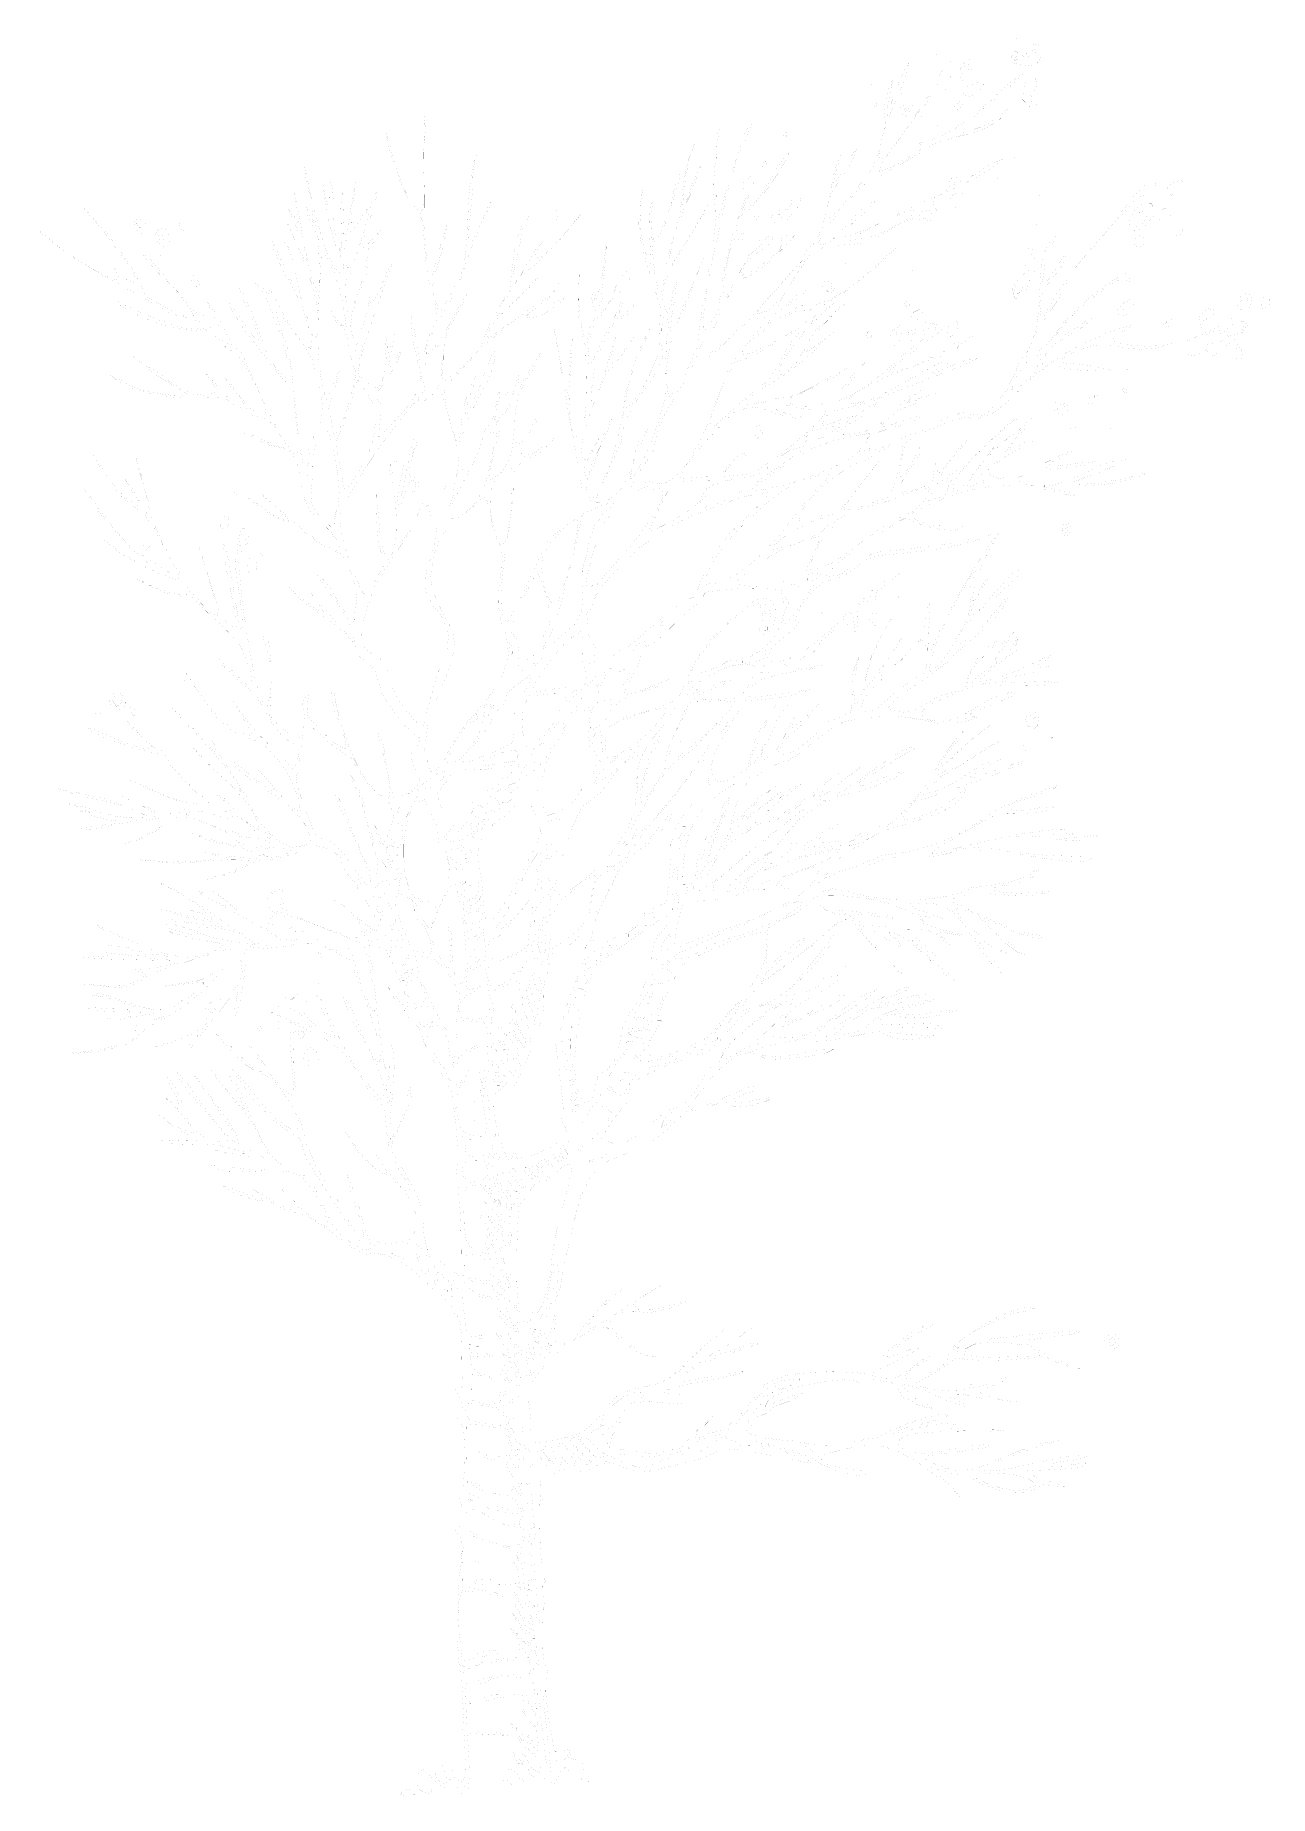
# Model space of a CAD drawing. Extents: x 0 to 56.3, y 0 to 80.3.
import ezdxf

# ---------------------------------------------------------------- set-up
doc = ezdxf.new("R2010")
doc.units = 0
doc.header["$LTSCALE"] = 0.000394
doc.header["$MEASUREMENT"] = 0
doc.layers.get('0').update_dxf_attribs({"linetype": 'CONTINUOUS'})
doc.layers.add('Alberi', color=8, linetype='CONTINUOUS')

# ---------------------------------------------------------------- blocks, each defined once
blk = doc.blocks.new('A$C3AE453EB')
at = {"layer": 'Alberi', "color": 9, "linetype": 'Continuous', "const_width": 0.001}
for points in [[(41.04, 79.4), (41.003, 79.42), (40.97, 79.44), (40.94, 79.46), (40.933, 79.487), (40.93, 79.51), (40.93, 79.53), (40.95, 79.55), (40.973, 79.57), (41, 79.59), (41.053, 79.552), (41.081, 79.509), (41.1, 79.45), (41.08, 79.437), (41.06, 79.42)], [(45.24, 78.9), (44.795, 78.984), (44.468, 79.114), (44.63, 79.59), (44.797, 79.534), (44.943, 79.453), (45.13, 79.33), (45.346, 79.745), (45.556, 79.9), (45.735, 79.858), (45.856, 79.681), (45.893, 79.434), (45.82, 79.18), (45.611, 78.981)], [(45.36, 79.24), (45.298, 79.371), (45.325, 79.493), (45.37, 79.59), (45.661, 79.7), (45.589, 79.431)], [(44.66, 79.15), (44.653, 79.197), (44.65, 79.24), (44.65, 79.28), (44.693, 79.302), (44.751, 79.325), (44.84, 79.32), (44.84, 79.287), (44.84, 79.25), (44.84, 79.21), (44.78, 79.19), (44.72, 79.17)], [(38.16, 77.92), (38.13, 77.937), (38.103, 77.95), (38.08, 77.96), (38.08, 77.99), (38.08, 78.02), (38.08, 78.05), (38.1, 78.067), (38.12, 78.08), (38.14, 78.09), (38.17, 78.07), (38.203, 78.047), (38.24, 78.02), (38.23, 77.968), (38.203, 77.933)], [(42.53, 77.49), (42.311, 77.648), (42.54, 77.958), (42.949, 78.174), (43.27, 78.05), (43.071, 77.796), (42.809, 77.591)], [(45.36, 76.82), (45.193, 76.934), (45.154, 77.103), (45.16, 77.25), (45.11, 77.3), (45.063, 77.347), (45.02, 77.39), (45.111, 77.996), (45.252, 78.332), (45.412, 78.453), (45.559, 78.41), (45.662, 78.257), (45.691, 78.046), (45.614, 77.829), (45.4, 77.66), (45.393, 77.63), (45.39, 77.597), (45.39, 77.56), (45.72, 77.337), (45.657, 76.997)], [(39.65, 76.61), (39.442, 76.839), (39.472, 77.03), (39.641, 77.161), (39.85, 77.208), (40, 77.149), (39.993, 76.961), (39.73, 76.62), (39.7, 76.62), (39.673, 76.617)], [(39.57, 77.57), (39.543, 77.597), (39.52, 77.62), (39.5, 77.64), (39.54, 77.657), (39.58, 77.67), (39.62, 77.68), (39.633, 77.67), (39.65, 77.66), (39.67, 77.65), (39.651, 77.61), (39.609, 77.584)], [(42.01, 76.9), (41.97, 76.94), (41.933, 76.977), (41.9, 77.01), (42, 77.154), (42.117, 77.253), (42.25, 77.35), (42.301, 77.169), (42.192, 76.995)], [(45.35, 77.04), (45.374, 77.312), (45.566, 77.285), (45.45, 77.05), (45.413, 77.05), (45.38, 77.047)], [(39.68, 76.83), (39.645, 76.89), (39.675, 76.961), (39.7, 77), (39.74, 77.007), (39.78, 77.01), (39.82, 77.01), (39.81, 76.941), (39.78, 76.892), (39.73, 76.83), (39.71, 76.83), (39.693, 76.83)], [(29.62, 72.51), (29.817, 73.08), (30.133, 73.938), (30.37, 74.38), (30.162, 73.775), (29.914, 73.095)], [(33.19, 74.3), (33.176, 74.405), (33.2, 74.476), (33.24, 74.54), (33.27, 74.547), (33.3, 74.55), (33.33, 74.55), (33.343, 74.54), (33.36, 74.53), (33.38, 74.52), (33.364, 74.403), (33.306, 74.337)], [(41.08, 72.94), (41.273, 73.05), (41.47, 73.16), (41.67, 73.27), (41.731, 73.725), (41.915, 73.918), (42.19, 73.62), (42.821, 73.939), (43.619, 74.451), (44.17, 74.67), (43.804, 74.373), (43.298, 74.048), (42.711, 73.719), (42.106, 73.409), (41.542, 73.141)], [(42.58, 74.37), (42.54, 74.41), (42.503, 74.447), (42.47, 74.48), (42.49, 74.52), (42.51, 74.56), (42.53, 74.6), (42.563, 74.577), (42.6, 74.55), (42.64, 74.52), (42.633, 74.48), (42.63, 74.44), (42.63, 74.4), (42.61, 74.39), (42.593, 74.38)], [(41.85, 73.48), (41.829, 73.497), (41.821, 73.52), (41.82, 73.57), (41.846, 73.592), (41.884, 73.602), (41.97, 73.61), (41.96, 73.58), (41.953, 73.547), (41.95, 73.51), (41.913, 73.5), (41.88, 73.49)], [(43.85, 73.58), (43.787, 73.645), (43.797, 73.725), (43.82, 73.77), (43.84, 73.777), (43.863, 73.78), (43.89, 73.78), (43.9, 73.727), (43.91, 73.67), (43.92, 73.61), (43.893, 73.6), (43.87, 73.59)], [(45.74, 72.94), (45.678, 73.045), (45.669, 73.092), (45.68, 73.13), (45.693, 73.137), (45.71, 73.14), (45.73, 73.14), (45.772, 73.077), (45.798, 73.01), (45.78, 72.94), (45.763, 72.94), (45.75, 72.94)], [(50.8, 73.32), (50.77, 73.337), (50.743, 73.35), (50.72, 73.36), (50.735, 73.5), (50.799, 73.54), (50.94, 73.54), (50.965, 73.484), (50.968, 73.407), (50.96, 73.33), (50.903, 73.33), (50.85, 73.327)], [(51.83, 73.01), (51.617, 73.338), (51.896, 73.59), (52.33, 73.69), (52.249, 73.43), (52.057, 73.144)], [(20.42, 71.94), (20.55, 72.23), (20.683, 72.52), (20.82, 72.81), (20.75, 72.551), (20.59, 72.199)], [(37.16, 70.94), (37.15, 70.967), (37.14, 70.99), (37.13, 71.01), (37.654, 71.279), (38.244, 71.596), (38.864, 71.91), (39.478, 72.172), (40.05, 72.33), (40.091, 72.263), (40.095, 72.201), (40.09, 72.14), (39.523, 71.774), (38.964, 71.463), (38.394, 71.214), (37.799, 71.037)], [(40.5, 71.95), (40.36, 72.047), (40.327, 72.121), (40.32, 72.21), (40.531, 72.303), (40.786, 72.331), (40.91, 72.13), (40.757, 72.008), (40.633, 71.966)], [(50.19, 71.34), (49.905, 71.61), (49.939, 72), (50.186, 72.386), (50.542, 72.645), (50.9, 72.65), (50.97, 72.51), (51.043, 72.37), (51.12, 72.23), (51.387, 72.365), (51.78, 72.498), (51.9, 72.22), (51.539, 71.805), (51.327, 71.856), (50.98, 72.04), (50.74, 71.737), (50.497, 71.511)], [(50.17, 71.52), (50.143, 71.53), (50.12, 71.54), (50.1, 71.55), (50.109, 71.87), (50.238, 72.087), (50.46, 72.32), (50.763, 72.137), (50.567, 71.777)], [(4.86, 71.27), (4.577, 71.502), (4.507, 71.749), (4.65, 72), (4.918, 71.858), (5.172, 71.586)], [(4.77, 71.51), (4.65, 71.628), (4.634, 71.726), (4.64, 71.81), (4.725, 71.854), (4.812, 71.857), (4.95, 71.78), (4.943, 71.648), (4.897, 71.549)], [(6.74, 71.36), (6.632, 71.508), (6.595, 71.633), (6.58, 71.74), (6.593, 71.74), (6.61, 71.74), (6.63, 71.74), (6.683, 71.666), (6.76, 71.508)], [(12.74, 71.61), (12.684, 71.732), (12.663, 71.795), (12.66, 71.85), (12.69, 71.847), (12.723, 71.84), (12.76, 71.83), (12.781, 71.789), (12.792, 71.732), (12.8, 71.61), (12.78, 71.61), (12.76, 71.61)], [(32.91, 71.9), (32.87, 71.93), (32.833, 71.96), (32.8, 71.99), (32.801, 72.027), (32.812, 72.05), (32.84, 72.08), (32.88, 72.07), (32.923, 72.057), (32.97, 72.04), (32.98, 72.007), (32.99, 71.97), (33, 71.93), (32.97, 71.92), (32.94, 71.91)], [(33.87, 71.95), (33.853, 71.96), (33.84, 71.967), (33.83, 71.97), (33.83, 72.007), (33.83, 72.04), (33.83, 72.07), (33.896, 72.122), (33.951, 72.149), (34.05, 72.14), (34.051, 72.094), (34.046, 72.043), (34.02, 71.97), (33.97, 71.967), (33.92, 71.96)], [(52.09, 71.11), (51.993, 71.25), (52.057, 71.51), (52.3, 71.65), (52.33, 71.457), (52.26, 71.224)], [(5.74, 70.9), (5.647, 71), (5.633, 71.12), (5.64, 71.2), (5.69, 71.2), (5.74, 71.197), (5.79, 71.19), (5.812, 71.126), (5.831, 71.044), (5.84, 70.9), (5.803, 70.9), (5.77, 70.9)], [(32.97, 70.94), (32.886, 71.053), (32.914, 71.111), (32.99, 71.17), (33.034, 71.071), (33.02, 70.96)], [(50.3, 70.61), (50.159, 70.735), (50.138, 70.906), (50.15, 71.03), (50.203, 71.09), (50.26, 71.15), (50.32, 71.21), (50.621, 71.024), (50.552, 70.75)], [(13.63, 62.07), (13.574, 62.481), (13.46, 62.89), (13.37, 63.26), (13.722, 64.438), (13.851, 64.892), (13.87, 65.01), (13.85, 65.01), (13.833, 65.01), (13.82, 65.01), (13.66, 64.577), (13.503, 64.14), (13.35, 63.7), (13.32, 63.707), (13.29, 63.71), (13.26, 63.71), (13.119, 64.261), (13.016, 64.817), (12.947, 65.378), (12.908, 65.941), (12.892, 66.507), (12.896, 67.074), (12.915, 67.641), (12.942, 68.206), (12.975, 68.769), (13.007, 69.328), (13.033, 69.882), (13.05, 70.43), (13.073, 70.437), (13.1, 70.44), (13.13, 70.44), (13.429, 69.958), (13.671, 69.405), (13.863, 68.808), (14.009, 68.188), (14.116, 67.571), (14.19, 66.98), (13.893, 67.131), (13.677, 67.44), (13.5, 67.69), (13.709, 67.237), (14.091, 66.887), (14.28, 66.36), (14.32, 66.021), (14.45, 65.386), (14.63, 64.94), (14.563, 64.527), (14.39, 63.8), (14.15, 62.994), (13.884, 62.34)], [(45.22, 69.8), (45.145, 69.831), (45.099, 69.869), (45.05, 69.92), (45.173, 70.414), (45.329, 70.592), (45.477, 70.541), (45.579, 70.348), (45.597, 70.102), (45.49, 69.89)], [(45.22, 70.04), (45.236, 70.178), (45.281, 70.246), (45.35, 70.33), (45.38, 70.33), (45.41, 70.327), (45.44, 70.32), (45.407, 70.159), (45.346, 70.082)], [(36.26, 68.51), (35.921, 68.855), (36.029, 69.135), (36.47, 68.94), (36.46, 68.764), (36.403, 68.633)], [(39.99, 69.45), (39.963, 69.47), (39.94, 69.49), (39.92, 69.51), (39.92, 69.54), (39.92, 69.57), (39.92, 69.6), (39.974, 69.594), (40.013, 69.574), (40.06, 69.54), (40.033, 69.51), (40.01, 69.48)], [(9.31, 68.8), (9.32, 68.8), (9.33, 68.8), (9.34, 68.8), (9.33, 68.8), (9.32, 68.8)], [(25.5, 68.27), (25.493, 68.327), (25.49, 68.38), (25.49, 68.43), (25.543, 68.437), (25.6, 68.44), (25.66, 68.44), (25.65, 68.316), (25.604, 68.274)], [(36.18, 68.73), (36.12, 68.816), (36.107, 68.888), (36.12, 68.94), (36.17, 68.94), (36.22, 68.94), (36.27, 68.94), (36.291, 68.907), (36.302, 68.86), (36.31, 68.76), (36.279, 68.739), (36.245, 68.731)], [(44.74, 68.49), (44.656, 68.72), (44.754, 68.944), (44.99, 69.04), (45.032, 68.8), (44.971, 68.604)], [(49.51, 67.44), (49.338, 67.737), (49.659, 68.097), (50.02, 68.3), (50.108, 67.957), (49.869, 67.637)], [(54.98, 67.78), (54.803, 68.082), (54.891, 68.342), (55.118, 68.508), (55.359, 68.525), (55.492, 68.34), (55.39, 67.9), (55.248, 67.827), (55.095, 67.787)], [(55.09, 68.09), (54.977, 68.191), (55.136, 68.293), (55.29, 68.34), (55.293, 68.29), (55.3, 68.24), (55.31, 68.19), (55.244, 68.14), (55.169, 68.107)], [(56, 67.81), (55.919, 67.999), (56.001, 68.261), (56.08, 68.47), (56.093, 68.47), (56.11, 68.47), (56.13, 68.47), (56.23, 68.369), (56.297, 68.241), (56.31, 68.02), (56.203, 67.95), (56.1, 67.88)], [(12.3, 60.61), (12.204, 60.825), (12.116, 61.237), (12.034, 61.802), (11.957, 62.476), (11.881, 63.212), (11.804, 63.967), (11.725, 64.696), (11.641, 65.353), (11.551, 65.895), (11.451, 66.275), (11.34, 66.45), (11.223, 66.86), (11.11, 67.27), (11, 67.68), (11.03, 67.687), (11.063, 67.69), (11.1, 67.69), (11.472, 67.214), (11.896, 66.693), (12.301, 66.135), (12.619, 65.551), (12.78, 64.95), (12.943, 64.294), (13.072, 63.718), (13.11, 63.173), (13.002, 62.608), (12.69, 61.97), (12.467, 61.538), (12.51, 61.07), (12.42, 60.61), (12.38, 60.61), (12.34, 60.61)], [(39.78, 67.9), (39.695, 67.972), (39.652, 68.038), (39.64, 68.11), (39.683, 68.137), (39.73, 68.16), (39.78, 68.18), (39.81, 68.16), (39.843, 68.14), (39.88, 68.12), (39.881, 68.023), (39.859, 67.957)], [(40, 67.24), (39.96, 67.277), (39.92, 67.31), (39.88, 67.34), (40.029, 67.654), (40.314, 67.797), (40.61, 67.59), (40.454, 67.477), (40.176, 67.32)], [(49.62, 67.77), (49.636, 67.938), (49.707, 68.009), (49.87, 68.05), (49.88, 68.01), (49.89, 67.97), (49.9, 67.93), (49.81, 67.844), (49.724, 67.79)], [(53.22, 66.95), (53.074, 67.428), (53.442, 67.839), (53.79, 67.79), (53.704, 67.466), (53.492, 67.115)], [(53.26, 67.26), (53.369, 67.6), (53.507, 67.6), (53.39, 67.26), (53.343, 67.26), (53.3, 67.26)], [(25.68, 58.97), (25.64, 58.99), (25.6, 59.01), (25.56, 59.03), (25.715, 59.566), (26.069, 60.363), (26.459, 61.171), (26.72, 61.74), (26.809, 62.347), (26.986, 62.864), (27.229, 63.32), (27.514, 63.741), (27.819, 64.156), (28.122, 64.591), (28.4, 65.073), (28.63, 65.63), (28.576, 66.195), (28.581, 66.935), (28.66, 67.44), (28.872, 67.343), (28.895, 67.077), (28.86, 66.68), (28.795, 66.269), (28.759, 65.456), (28.743, 64.623), (28.74, 64.15), (28.727, 63.809), (28.612, 63.293), (28.42, 62.663), (28.174, 61.984), (27.897, 61.317), (27.614, 60.726), (27.347, 60.273), (27.12, 60.02), (27.271, 60.784), (27.596, 61.59), (27.9, 62.28), (27.68, 62.108), (27.521, 61.793), (27.393, 61.375), (27.269, 60.895), (27.119, 60.393), (26.913, 59.908), (26.624, 59.483), (26.223, 59.157)], [(27.17, 59.63), (27.407, 60.155), (27.877, 60.875), (28.22, 61.38), (28.305, 61.95), (28.473, 62.486), (28.702, 62.996), (28.974, 63.489), (29.267, 63.972), (29.563, 64.453), (29.841, 64.94), (30.08, 65.44), (30.53, 65.529), (30.926, 65.761), (31.289, 66.089), (31.639, 66.463), (31.995, 66.834), (32.379, 67.153), (32.811, 67.372), (33.31, 67.44), (33.093, 67.009), (32.599, 66.366), (32.065, 65.726), (31.73, 65.3), (31.636, 65.089), (31.515, 64.771), (31.368, 64.367), (31.196, 63.896), (31.001, 63.378), (30.784, 62.832), (30.547, 62.28), (30.291, 61.739), (30.016, 61.23), (29.726, 60.773), (29.42, 60.387), (29.1, 60.092), (28.767, 59.908), (28.424, 59.854), (28.07, 59.95), (27.712, 59.867), (27.414, 59.713)], [(38, 66.45), (37.924, 66.59), (37.946, 66.704), (37.99, 66.79), (38.161, 66.691), (38.115, 66.516)], [(39.15, 66.12), (38.931, 66.446), (39.095, 66.821), (39.43, 67.06), (39.504, 66.754), (39.423, 66.333)], [(39.15, 66.6), (39.149, 66.715), (39.194, 66.742), (39.3, 66.75), (39.272, 66.645), (39.224, 66.606)], [(40, 66.37), (39.872, 66.485), (39.844, 66.699), (39.85, 66.82), (40.173, 66.908), (40.263, 66.629)], [(40, 66.56), (39.994, 66.633), (39.999, 66.674), (40.02, 66.72), (40.06, 66.727), (40.1, 66.73), (40.14, 66.73), (40.12, 66.687), (40.103, 66.64), (40.09, 66.59), (40.06, 66.58), (40.03, 66.57)], [(40.67, 66.74), (40.653, 66.75), (40.64, 66.76), (40.63, 66.77), (40.63, 66.827), (40.63, 66.88), (40.63, 66.93), (40.823, 66.908), (40.824, 66.816)], [(54.4, 66.56), (54.223, 66.838), (54.647, 67.129), (55.09, 67.28), (55.136, 66.938), (54.794, 66.669)], [(14.7, 65.56), (14.616, 65.792), (14.584, 66.002), (14.58, 66.18), (14.906, 66.306), (14.931, 66.101), (14.79, 65.56), (14.76, 65.56), (14.73, 65.56)], [(17.47, 63.66), (17.463, 63.697), (17.46, 63.73), (17.46, 63.76), (17.59, 63.907), (17.713, 64.057), (17.79, 64.19), (17.595, 64.732), (17.804, 65.344), (18.191, 65.924), (18.53, 66.37), (18.553, 66.377), (18.58, 66.38), (18.61, 66.38), (18.608, 65.99), (18.607, 65.509), (18.574, 64.991), (18.476, 64.491), (18.281, 64.067), (17.957, 63.771)], [(17.58, 65.23), (17.58, 65.257), (17.58, 65.28), (17.58, 65.3), (17.6, 65.297), (17.62, 65.29), (17.64, 65.28), (17.62, 65.267), (17.6, 65.25)], [(44.52, 64.13), (44.664, 64.579), (45.021, 65.164), (45.478, 65.642), (45.92, 65.77), (45.677, 65.074), (45.123, 64.42)], [(14.12, 59.56), (13.961, 60.262), (13.796, 61.205), (13.73, 61.76), (14.03, 62.462), (14.27, 63.151), (14.473, 63.843), (14.66, 64.55), (14.683, 64.557), (14.71, 64.56), (14.74, 64.56), (15.12, 64.001), (15.517, 63.31), (15.51, 62.59), (15.435, 61.939), (15.233, 61.308), (14.935, 60.699), (14.577, 60.115), (14.19, 59.56), (14.163, 59.56), (14.14, 59.56)], [(20.67, 59.99), (20.786, 60.77), (21.014, 61.527), (21.17, 62.26), (21.11, 62.26), (21.05, 62.257), (20.99, 62.25), (21.061, 62.663), (21.423, 63.114), (21.76, 63.5), (21.79, 63.5), (21.82, 63.5), (21.85, 63.5), (21.853, 63.005), (21.851, 62.433), (21.813, 61.828), (21.706, 61.236), (21.501, 60.703), (21.166, 60.272)], [(21.56, 63.81), (21.493, 63.887), (21.43, 63.96), (21.37, 64.03), (21.45, 64.063), (21.53, 64.014), (21.61, 63.9), (21.59, 63.87), (21.573, 63.84)], [(29.44, 60.1), (29.59, 60.524), (29.973, 61.075), (30.488, 61.68), (31.034, 62.265), (31.512, 62.757), (31.82, 63.08), (32.394, 63.277), (32.835, 63.329), (33.199, 63.275), (33.541, 63.156), (33.917, 63.011), (34.385, 62.879), (35, 62.8), (35, 62.83), (35, 62.857), (35, 62.88), (34.433, 62.997), (33.927, 63.17), (33.48, 63.4), (33.48, 63.43), (33.483, 63.46), (33.49, 63.49), (34.076, 63.484), (34.638, 63.34), (35.248, 63.234), (35.98, 63.34), (36.03, 63.34), (36.08, 63.337), (36.13, 63.33), (36, 63.023), (35.654, 62.61), (35.153, 62.134), (34.563, 61.636), (33.944, 61.16), (33.363, 60.747), (32.88, 60.44), (32.56, 60.28), (32.16, 60.25), (31.763, 60.22), (31.37, 60.19), (31.511, 60.478), (31.803, 60.823), (32.05, 61.11), (31.74, 60.829), (31.46, 60.508), (31.19, 60.18), (30.567, 60.164), (29.989, 60.123)], [(36.41, 63.42), (36.431, 63.547), (36.499, 63.59), (36.62, 63.61), (36.583, 63.505), (36.5, 63.445)], [(40.44, 64.15), (40.453, 64.16), (40.47, 64.17), (40.49, 64.18), (40.47, 64.17), (40.453, 64.16)], [(46.77, 63.17), (46.635, 63.241), (46.605, 63.319), (46.61, 63.41), (46.694, 63.438), (46.772, 63.455), (46.91, 63.45), (46.933, 63.387), (46.943, 63.314), (46.94, 63.23), (46.863, 63.188), (46.814, 63.172)], [(48.07, 63.45), (47.869, 63.661), (47.998, 63.92), (48.27, 64.09), (48.469, 63.84), (48.371, 63.614)], [(48.06, 63.66), (48.06, 63.707), (48.06, 63.75), (48.06, 63.79), (48.122, 63.838), (48.178, 63.863), (48.3, 63.87), (48.3, 63.85), (48.3, 63.827), (48.3, 63.8), (48.211, 63.724), (48.136, 63.683)], [(13.55, 57.82), (12.964, 58.396), (12.654, 58.801), (12.567, 59.284), (12.65, 60.09), (12.669, 60.952), (12.801, 61.692), (13.16, 62.42), (13.18, 62.42), (13.203, 62.42), (13.23, 62.42), (13.408, 62.034), (13.581, 61.46), (13.728, 60.778), (13.829, 60.067), (13.867, 59.408), (13.82, 58.88), (13.716, 58.55), (13.658, 58.204), (13.64, 57.82), (13.61, 57.82), (13.58, 57.82)], [(20.83, 61.81), (20.698, 61.937), (20.699, 62.07), (20.74, 62.17), (20.818, 62.178), (20.909, 62.176), (21.04, 62.13), (21.023, 61.994), (20.96, 61.867)], [(32.73, 59.53), (32.723, 59.57), (32.72, 59.607), (32.72, 59.64), (33.281, 60.05), (33.775, 60.411), (34.219, 60.726), (34.631, 61), (35.028, 61.238), (35.427, 61.445), (35.847, 61.623), (36.303, 61.779), (36.815, 61.915), (37.398, 62.038), (38.07, 62.15), (37.984, 61.811), (37.745, 61.48), (37.378, 61.163), (36.91, 60.862), (36.368, 60.582), (35.779, 60.326), (35.168, 60.1), (34.563, 59.905), (33.99, 59.747), (33.476, 59.629), (33.047, 59.556)], [(32.94, 61.91), (32.773, 62.209), (32.95, 62.545), (33.29, 62.47), (33.239, 62.27), (33.124, 62.051)], [(32.92, 62.16), (32.913, 62.2), (32.91, 62.237), (32.91, 62.27), (32.97, 62.325), (33.023, 62.358), (33.09, 62.38), (33.1, 62.367), (33.11, 62.35), (33.12, 62.33), (33.08, 62.277), (33.043, 62.22), (33.01, 62.16), (32.98, 62.16), (32.95, 62.16)], [(49.03, 62.27), (48.993, 62.32), (48.99, 62.358), (49, 62.4), (49.058, 62.382), (49.082, 62.335), (49.06, 62.27), (49.05, 62.27), (49.04, 62.27)], [(18.91, 58.22), (18.846, 58.4), (19.001, 58.866), (19.302, 59.51), (19.675, 60.224), (20.047, 60.897), (20.347, 61.422), (20.5, 61.69), (20.629, 61.702), (20.747, 61.669), (20.93, 61.58), (20.838, 61.122), (20.731, 60.614), (20.594, 60.086), (20.411, 59.57), (20.167, 59.095), (19.846, 58.692), (19.432, 58.39)], [(30.28, 58.71), (30.373, 59.25), (30.626, 59.614), (30.997, 59.844), (31.448, 59.979), (31.936, 60.062), (32.423, 60.132), (32.868, 60.231), (33.23, 60.4), (33.763, 60.951), (34.364, 61.35), (35.13, 61.58), (34.995, 61.373), (34.718, 61.197), (34.49, 61.03), (33.974, 60.677), (33.478, 60.323), (32.989, 59.977), (32.498, 59.649), (31.992, 59.349), (31.461, 59.085), (30.894, 58.869)], [(32.33, 61.09), (32.293, 61.12), (32.26, 61.15), (32.23, 61.18), (32.24, 61.207), (32.253, 61.23), (32.27, 61.25), (32.303, 61.25), (32.34, 61.247), (32.38, 61.24), (32.396, 61.181), (32.381, 61.122)], [(34.83, 58.13), (34.926, 58.519), (35.186, 58.948), (35.568, 59.392), (36.03, 59.823), (36.529, 60.215), (37.024, 60.543), (37.471, 60.78), (37.83, 60.9), (38.352, 61.23), (38.968, 61.56), (39.57, 61.71), (39.525, 61.167), (39.394, 60.474), (39.178, 59.779), (38.88, 59.23), (38.22, 58.995), (37.484, 58.742), (36.89, 58.64), (36.921, 58.797), (36.989, 58.917), (37.06, 59.04), (36.914, 58.905), (36.69, 58.636), (36.47, 58.44), (35.851, 58.387), (35.369, 58.264)], [(12.31, 60.23), (12.303, 60.307), (12.3, 60.38), (12.3, 60.45), (12.324, 60.474), (12.356, 60.487), (12.42, 60.49), (12.439, 60.427), (12.441, 60.347), (12.4, 60.23), (12.37, 60.23), (12.34, 60.23)], [(18.04, 60.31), (17.976, 60.395), (17.991, 60.432), (18.04, 60.45), (18.06, 60.42), (18.083, 60.39), (18.11, 60.36), (18.083, 60.347), (18.06, 60.33)], [(21.28, 57.01), (21.083, 57.298), (20.92, 57.711), (20.804, 58.208), (20.745, 58.746), (20.756, 59.281), (20.85, 59.772), (21.037, 60.176), (21.329, 60.45), (21.74, 60.55), (21.743, 60.153), (21.741, 59.472), (21.713, 58.664), (21.639, 57.881), (21.502, 57.279)], [(30.55, 55.26), (30.611, 55.633), (30.781, 56.048), (31.043, 56.494), (31.379, 56.957), (31.772, 57.427), (32.204, 57.89), (32.657, 58.335), (33.114, 58.75), (33.558, 59.122), (33.97, 59.439), (34.333, 59.689), (34.63, 59.86), (35.332, 60.091), (35.813, 60.238), (36.099, 60.301), (36.212, 60.279), (36.177, 60.173), (36.018, 59.983), (35.76, 59.709), (35.426, 59.352), (35.04, 58.91), (34.762, 58.537), (34.445, 58.125), (34.093, 57.69), (33.71, 57.248), (33.3, 56.814), (32.87, 56.404), (32.422, 56.034), (31.962, 55.719), (31.493, 55.474), (31.021, 55.316)], [(9.23, 59.33), (9.183, 59.37), (9.14, 59.407), (9.1, 59.44), (9.138, 59.48), (9.176, 59.491), (9.28, 59.49), (9.3, 59.46), (9.323, 59.43), (9.35, 59.4), (9.333, 59.38), (9.32, 59.357), (9.31, 59.33), (9.28, 59.33), (9.253, 59.33)], [(17.15, 59.67), (17.02, 59.866), (17.09, 59.975), (17.3, 60.03), (17.32, 59.937), (17.34, 59.84), (17.36, 59.74), (17.299, 59.695), (17.231, 59.675)], [(18.66, 59.64), (18.633, 59.67), (18.61, 59.7), (18.59, 59.73), (18.6, 59.75), (18.61, 59.767), (18.62, 59.78), (18.67, 59.762), (18.713, 59.712), (18.71, 59.64), (18.69, 59.64), (18.673, 59.64)], [(25.17, 55.08), (25.14, 55.452), (25.287, 56.13), (25.517, 56.904), (25.736, 57.567), (25.85, 57.91), (26.206, 58.394), (26.836, 59.015), (27.491, 59.539), (27.92, 59.73), (28.071, 59.611), (28.286, 59.596), (28.57, 59.63), (28.648, 59.376), (28.541, 58.998), (28.288, 58.529), (27.927, 57.999), (27.496, 57.439), (27.035, 56.88), (26.581, 56.352), (26.174, 55.888), (25.85, 55.517), (25.65, 55.27), (25.482, 55.25), (25.401, 55.207), (25.32, 55.08), (25.27, 55.08), (25.22, 55.08)], [(25.54, 51.5), (25.515, 51.904), (25.559, 52.407), (25.28, 52.79), (25.22, 53.198), (25.18, 53.556), (25.16, 53.89), (25.394, 54.257), (25.563, 54.741), (25.83, 55.14), (26.25, 55.621), (26.653, 56.055), (27.043, 56.447), (27.426, 56.8), (27.808, 57.119), (28.193, 57.409), (28.588, 57.673), (28.996, 57.916), (29.425, 58.142), (29.878, 58.356), (30.362, 58.561), (30.882, 58.762), (31.443, 58.964), (32.05, 59.17), (32.05, 59.17), (32.478, 59.282), (32.995, 59.408), (33.47, 59.44), (33.279, 59.14), (32.888, 58.74), (32.57, 58.42), (32.122, 58.029), (31.725, 57.618), (31.374, 57.187), (31.063, 56.735), (30.783, 56.261), (30.531, 55.762), (30.299, 55.239), (30.08, 54.69), (29.715, 54.567), (29.228, 54.246), (28.666, 53.798), (28.079, 53.293), (27.515, 52.802), (27.022, 52.398), (26.65, 52.15), (26.633, 52.177), (26.62, 52.2), (26.61, 52.22), (26.328, 52.005), (25.835, 51.676)], [(27.96, 57.63), (28.19, 58.145), (28.64, 59.086), (28.95, 59.7), (29.54, 59.936), (30.25, 60.021), (30.96, 60.01), (30.837, 59.606), (30.51, 59.194), (30.041, 58.791), (29.489, 58.416), (28.918, 58.085), (28.388, 57.818)], [(35.36, 55.92), (35.343, 55.927), (35.33, 55.93), (35.32, 55.93), (35.495, 56.645), (35.908, 57.365), (36.39, 57.84), (36.363, 57.85), (36.34, 57.857), (36.32, 57.86), (36.538, 58.18), (37.082, 58.48), (37.784, 58.742), (38.479, 58.948), (39, 59.08), (39.436, 59.285), (40.21, 59.562), (40.82, 59.7), (40.594, 59.144), (40.24, 58.754), (39.793, 58.468), (39.288, 58.224), (38.76, 57.96), (38.361, 57.677), (37.891, 57.32), (37.376, 56.931), (36.84, 56.553), (36.309, 56.23), (35.807, 56.005)], [(40.74, 59.06), (40.834, 59.348), (40.966, 59.585), (41.06, 59.82), (41.297, 59.943), (41.536, 60.054), (41.82, 60.13), (41.757, 59.936), (41.633, 59.675), (41.55, 59.38), (41.276, 59.257), (41.001, 59.143)], [(43.25, 59.89), (43.243, 59.93), (43.24, 59.97), (43.24, 60.01), (43.313, 60.02), (43.39, 60.03), (43.47, 60.04), (43.483, 60.03), (43.5, 60.02), (43.52, 60.01), (43.513, 59.98), (43.51, 59.95), (43.51, 59.92), (43.42, 59.91), (43.333, 59.9)], [(18.04, 46.7), (17.911, 47.159), (17.732, 47.508), (17.81, 48.04), (17.854, 48.583), (17.973, 49.112), (18.145, 49.631), (18.349, 50.14), (18.564, 50.64), (18.769, 51.133), (18.943, 51.621), (19.066, 52.103), (19.115, 52.583), (19.07, 53.06), (18.799, 53.588), (18.522, 54.098), (18.278, 54.601), (18.105, 55.109), (18.043, 55.632), (18.13, 56.18), (18.245, 56.835), (18.46, 57.352), (18.758, 57.771), (19.121, 58.13), (19.534, 58.47), (19.979, 58.83), (20.44, 59.25), (20.61, 59.052), (20.756, 58.55), (20.904, 57.887), (21.083, 57.204), (21.32, 56.64), (21.282, 56.024), (21.203, 55.447), (21.134, 54.869), (21.129, 54.253), (21.24, 53.56), (21.44, 53.053), (21.545, 52.577), (21.565, 52.131), (21.51, 51.709), (21.39, 51.309), (21.215, 50.928), (20.996, 50.56), (20.743, 50.204), (20.465, 49.855), (20.173, 49.51), (19.878, 49.165), (19.589, 48.817), (19.317, 48.462), (19.071, 48.097), (18.862, 47.717), (18.7, 47.32), (18.527, 47.057), (18.32, 46.823)], [(17.93, 58.57), (17.89, 58.6), (17.853, 58.63), (17.82, 58.66), (17.823, 58.73), (17.83, 58.8), (17.84, 58.87), (17.911, 58.876), (17.969, 58.864), (18.08, 58.79), (18.07, 58.727), (18.063, 58.66), (18.06, 58.59), (18.013, 58.587), (17.97, 58.58)], [(23.18, 52.32), (23.21, 52.464), (23.273, 52.587), (23.33, 52.71), (23.447, 52.844), (23.595, 53.188), (23.767, 53.699), (23.954, 54.333), (24.146, 55.044), (24.337, 55.789), (24.517, 56.525), (24.678, 57.206), (24.811, 57.788), (24.908, 58.228), (24.96, 58.48), (25.423, 58.672), (25.904, 58.875), (26.42, 59.04), (26.42, 59.017), (26.42, 58.99), (26.42, 58.96), (25.863, 58.452), (25.508, 57.905), (25.284, 57.276), (25.12, 56.52), (24.948, 55.919), (24.938, 55.311), (24.972, 54.704), (24.93, 54.107), (24.69, 53.53), (24.219, 53.094), (23.685, 52.61)], [(46.6, 58.9), (46.601, 58.921), (46.609, 58.929), (46.63, 58.93), (46.62, 58.92), (46.61, 58.91)], [(8.6, 58.09), (8.6, 58.12), (8.6, 58.15), (8.6, 58.18), (8.623, 58.18), (8.65, 58.18), (8.68, 58.18), (8.673, 58.157), (8.67, 58.13), (8.67, 58.1), (8.643, 58.1), (8.62, 58.097)], [(23.65, 54.25), (23.342, 54.761), (23.15, 55.458), (23.093, 56.166), (23.19, 56.71), (23.596, 57.261), (24.221, 57.966), (24.72, 58.27), (24.756, 58.016), (24.692, 57.501), (24.553, 56.819), (24.363, 56.061), (24.148, 55.319), (23.932, 54.685), (23.74, 54.25), (23.71, 54.25), (23.68, 54.25)], [(33.55, 56.81), (33.699, 57.046), (34.085, 57.369), (34.614, 57.717), (35.194, 58.029), (35.732, 58.241), (36.135, 58.292), (36.31, 58.12), (35.954, 57.726), (35.398, 57.396), (34.743, 57.132), (34.093, 56.936)], [(46.99, 57.4), (46.875, 57.598), (46.869, 57.793), (46.88, 57.99), (47.169, 58.024), (47.255, 57.7)], [(46.99, 57.64), (46.99, 57.7), (46.99, 57.76), (46.99, 57.82), (47.03, 57.83), (47.073, 57.84), (47.12, 57.85), (47.11, 57.797), (47.1, 57.74), (47.09, 57.68), (47.053, 57.67), (47.02, 57.657)], [(5.06, 56.85), (5.013, 56.87), (4.97, 56.89), (4.93, 56.91), (4.951, 57.208), (5.149, 57.223), (5.27, 57.02), (5.2, 56.967), (5.13, 56.91)], [(9.34, 57.01), (9.306, 57.192), (9.371, 57.415), (9.43, 57.55), (9.47, 57.557), (9.51, 57.56), (9.55, 57.56), (9.593, 57.355), (9.577, 57.095)], [(32.81, 55.15), (32.452, 55.172), (32.131, 55.241), (31.96, 55.39), (32.487, 55.818), (32.991, 56.195), (33.491, 56.526), (34.007, 56.815), (34.558, 57.068), (35.163, 57.288), (35.84, 57.48), (35.597, 56.866), (35.136, 55.845), (34.86, 55.29), (34.627, 55.267), (34.393, 55.247), (34.2, 55.25), (34.18, 55.31), (34.16, 55.367), (34.14, 55.42), (34.123, 55.42), (34.11, 55.42), (34.1, 55.42), (33.752, 55.186), (33.224, 55.138)], [(10.3, 56.57), (10.271, 56.594), (10.259, 56.617), (10.25, 56.66), (10.324, 56.726), (10.399, 56.738), (10.52, 56.69), (10.503, 56.657), (10.49, 56.62), (10.48, 56.58), (10.42, 56.58), (10.36, 56.577)], [(22.04, 51.5), (22.071, 52.118), (21.999, 52.749), (21.69, 53.12), (21.804, 53.516), (22.08, 54.2), (22.424, 54.956), (22.74, 55.568), (22.93, 55.82), (23.091, 55.442), (23.329, 54.68), (23.497, 53.866), (23.45, 53.33), (23.226, 53.044), (23.11, 52.559), (22.927, 52.103), (22.5, 51.9), (22.365, 51.75), (22.221, 51.604)], [(35.27, 55.43), (35.25, 55.44), (35.23, 55.447), (35.21, 55.45), (35.21, 55.537), (35.213, 55.62), (35.22, 55.7), (35.396, 55.752), (35.604, 55.768), (35.84, 55.78), (35.781, 55.558), (35.496, 55.459)], [(40.78, 51.25), (40.831, 51.703), (40.972, 52.225), (41.183, 52.795), (41.447, 53.392), (41.744, 53.994), (42.057, 54.578), (42.366, 55.124), (42.653, 55.608), (42.9, 56.01), (42.92, 56.017), (42.943, 56.02), (42.97, 56.02), (42.773, 55.513), (42.603, 54.881), (42.7, 54.32), (42.574, 53.899), (42.307, 53.304), (41.946, 52.639), (41.54, 52.006), (41.135, 51.509)], [(26.32, 49.12), (26.303, 49.13), (26.29, 49.137), (26.28, 49.14), (26.387, 49.62), (26.672, 49.944), (27.086, 50.163), (27.577, 50.325), (28.093, 50.483), (28.585, 50.684), (29, 50.98), (28.277, 50.665), (27.576, 50.385), (26.82, 50.21), (27.016, 50.662), (27.398, 51.369), (27.66, 51.96), (27.533, 52.047), (27.41, 52.13), (27.29, 52.21), (27.376, 52.42), (27.574, 52.577), (27.8, 52.66), (27.861, 52.436), (28.061, 52.468), (28.365, 52.692), (28.74, 53.043), (29.153, 53.454), (29.569, 53.861), (29.956, 54.198), (30.28, 54.4), (30.471, 54.716), (30.565, 54.905), (30.95, 54.94), (31.517, 55.024), (32.125, 55.064), (32.756, 55.072), (33.39, 55.057), (34.01, 55.03), (34.13, 54.476), (34.125, 53.94), (34.007, 53.436), (33.787, 52.975), (33.477, 52.571), (33.09, 52.235), (32.637, 51.979), (32.13, 51.817), (31.58, 51.76), (31.231, 51.526), (30.699, 51.328), (30.27, 51.2), (30.122, 51.03), (29.948, 50.848), (29.76, 50.73), (29.843, 51.111), (30.071, 51.583), (30.413, 52.11), (30.835, 52.656), (31.306, 53.183), (31.794, 53.657), (32.267, 54.04), (32.693, 54.297), (33.04, 54.39), (33.128, 54.025), (33.222, 53.669), (33.07, 53.35), (33.038, 53.204), (33.079, 53.093), (33.22, 52.94), (33.446, 53.055), (33.633, 53.344), (33.75, 53.727), (33.766, 54.124), (33.65, 54.452), (33.372, 54.631), (32.9, 54.58), (32.408, 54.218), (31.953, 53.854), (31.531, 53.483), (31.143, 53.099), (30.786, 52.696), (30.46, 52.27), (30.163, 51.815), (29.893, 51.326), (29.649, 50.796), (29.43, 50.22), (28.967, 49.868), (28.227, 49.565), (27.408, 49.329), (26.706, 49.175)], [(34.16, 53.41), (34.103, 53.766), (34.244, 54.148), (34.36, 54.43), (34.243, 54.642), (34.187, 54.801), (34.19, 55), (34.54, 55.113), (35.1, 55.221), (35.49, 55.22), (35.187, 54.742), (34.589, 53.875)], [(38.09, 54.64), (38.093, 54.67), (38.1, 54.697), (38.11, 54.72), (38.13, 54.72), (38.153, 54.72), (38.18, 54.72), (38.17, 54.7), (38.163, 54.677), (38.16, 54.65), (38.133, 54.65), (38.11, 54.647)], [(39.29, 54.64), (39.221, 54.697), (39.222, 54.744), (39.24, 54.78), (39.29, 54.78), (39.34, 54.777), (39.39, 54.77), (39.384, 54.723), (39.356, 54.667)], [(33.42, 53.77), (33.221, 54.105), (33.304, 54.343), (33.475, 54.299), (33.54, 53.79), (33.5, 53.787), (33.46, 53.78)], [(35.9, 53.93), (35.873, 53.96), (35.85, 53.99), (35.83, 54.02), (35.84, 54.042), (35.86, 54.055), (35.91, 54.07), (35.94, 54.047), (35.97, 54.02), (36, 53.99), (35.963, 53.97), (35.93, 53.95)], [(37.26, 53.27), (36.92, 53.503), (36.854, 53.745), (36.961, 53.933), (37.143, 53.998), (37.299, 53.876), (37.33, 53.5), (37.376, 53.435), (37.394, 53.362), (37.38, 53.29), (37.34, 53.287), (37.3, 53.28)], [(38.3, 53.36), (38.064, 53.662), (38.11, 53.887), (38.29, 53.969), (38.456, 53.839), (38.46, 53.43), (38.414, 53.394), (38.373, 53.376)], [(24.56, 50.12), (24.553, 50.15), (24.55, 50.18), (24.55, 50.21), (24.62, 50.282), (24.677, 50.365), (24.7, 50.47), (24.583, 50.402), (24.497, 50.298), (24.42, 50.19), (24.38, 50.19), (24.343, 50.187), (24.31, 50.18), (24.31, 50.23), (24.313, 50.277), (24.32, 50.32), (24.36, 50.34), (24.403, 50.357), (24.45, 50.37), (24.45, 50.417), (24.45, 50.46), (24.45, 50.5), (24.082, 50.553), (23.623, 50.483), (23.174, 50.385), (22.834, 50.354), (22.703, 50.485), (22.88, 50.87), (23.137, 51.29), (23.54, 51.844), (24.018, 52.413), (24.505, 52.879), (24.93, 53.12), (24.992, 52.603), (24.968, 51.761), (25.17, 51.03), (25.072, 50.714), (24.838, 50.316)], [(28.53, 53.37), (28.513, 53.38), (28.5, 53.387), (28.49, 53.39), (28.49, 53.427), (28.49, 53.46), (28.49, 53.49), (28.55, 53.528), (28.617, 53.562), (28.73, 53.56), (28.72, 53.458), (28.666, 53.393)], [(33.26, 53.14), (33.243, 53.147), (33.23, 53.15), (33.22, 53.15), (33.22, 53.207), (33.223, 53.26), (33.23, 53.31), (33.283, 53.32), (33.34, 53.327), (33.4, 53.33), (33.4, 53.28), (33.4, 53.227), (33.4, 53.17), (33.368, 53.149), (33.332, 53.141)], [(38.28, 53.58), (38.244, 53.618), (38.25, 53.696), (38.26, 53.76), (38.28, 53.76), (38.303, 53.76), (38.33, 53.76), (38.346, 53.698), (38.341, 53.642), (38.33, 53.58), (38.31, 53.58), (38.293, 53.58)], [(21.61, 51.8), (21.587, 52.012), (21.617, 52.392), (21.64, 52.65), (21.66, 52.65), (21.683, 52.647), (21.71, 52.64), (21.753, 52.389), (21.754, 52.098), (21.67, 51.8), (21.65, 51.8), (21.63, 51.8)], [(32.4, 51.66), (32.35, 51.67), (32.303, 51.677), (32.26, 51.68), (32.26, 51.717), (32.26, 51.75), (32.26, 51.78), (32.584, 51.974), (32.956, 52.177), (33.34, 52.27), (33.279, 51.885), (32.781, 51.705)], [(22.71, 51.54), (22.71, 51.57), (22.71, 51.597), (22.71, 51.62), (22.824, 51.728), (22.933, 51.813), (23.08, 51.88), (23.08, 51.86), (23.083, 51.837), (23.09, 51.81), (22.984, 51.708), (22.876, 51.63), (22.81, 51.56), (22.773, 51.557), (22.74, 51.55)], [(25.21, 51.57), (25.21, 51.647), (25.213, 51.72), (25.22, 51.79), (25.25, 51.8), (25.28, 51.807), (25.31, 51.81), (25.293, 51.737), (25.28, 51.66), (25.27, 51.58), (25.25, 51.58), (25.23, 51.577)], [(25.64, 50.18), (25.794, 50.622), (25.976, 51.022), (26.19, 51.43), (26.22, 51.437), (26.25, 51.44), (26.28, 51.44), (26.523, 51.226), (26.787, 51.351), (27.13, 51.47), (27.055, 50.971), (26.618, 50.459), (26.07, 50.24), (26.048, 50.346), (26.015, 50.381), (25.96, 50.4), (25.85, 50.33), (25.743, 50.257)], [(30.52, 49.99), (30.373, 50.01), (30.23, 50.03), (30.09, 50.05), (30.083, 50.08), (30.08, 50.11), (30.08, 50.14), (30.663, 50.381), (31.287, 50.643), (31.83, 50.93), (31.311, 50.801), (30.709, 50.539), (30.19, 50.33), (30.183, 50.367), (30.18, 50.4), (30.18, 50.43), (30.044, 50.325), (29.93, 50.232), (29.74, 50.22), (29.733, 50.267), (29.73, 50.31), (29.73, 50.35), (30.064, 50.644), (30.57, 50.988), (31.178, 51.315), (31.817, 51.555), (32.418, 51.64), (32.91, 51.5), (32.76, 51.047), (32.42, 50.447), (32.05, 50.06), (31.54, 50.04), (31.03, 50.017)], [(33.58, 51.2), (33.37, 51.257), (33.21, 51.26), (33.06, 51.23), (33.253, 51.558), (33.63, 51.595), (33.89, 51.33), (33.779, 51.259), (33.665, 51.218)], [(34.19, 51.55), (34.19, 51.59), (34.193, 51.627), (34.2, 51.66), (34.233, 51.667), (34.27, 51.67), (34.31, 51.67), (34.303, 51.637), (34.3, 51.6), (34.3, 51.56), (34.26, 51.56), (34.223, 51.557)], [(3.99, 51.16), (3.97, 51.19), (3.95, 51.22), (3.93, 51.25), (3.982, 51.277), (4.048, 51.294), (4.14, 51.24), (4.12, 51.217), (4.1, 51.19), (4.08, 51.16), (4.05, 51.16), (4.02, 51.16)], [(6.74, 50.73), (6.702, 50.777), (6.684, 50.82), (6.68, 50.86), (6.71, 50.887), (6.74, 50.91), (6.77, 50.93), (6.789, 50.88), (6.801, 50.824), (6.8, 50.76), (6.78, 50.75), (6.76, 50.74)], [(19.46, 47.09), (19.764, 47.554), (20.396, 48.443), (20.82, 49), (20.837, 49.28), (21.073, 49.514), (21.35, 49.7), (21.544, 50.335), (22.009, 50.709), (22.57, 51.11), (22.606, 50.878), (22.337, 50.399), (22.16, 50), (22.053, 49.937), (21.953, 49.927), (21.86, 49.91), (21.844, 49.312), (21.836, 48.665), (21.78, 48.04), (21.439, 47.854), (20.706, 47.531), (19.931, 47.226)], [(22.21, 51.17), (22.203, 51.22), (22.2, 51.27), (22.2, 51.32), (22.262, 51.36), (22.331, 51.388), (22.44, 51.36), (22.418, 51.235), (22.345, 51.188)], [(25.02, 49.86), (25.03, 49.917), (25.043, 49.97), (25.06, 50.02), (25.01, 50.03), (24.963, 50.037), (24.92, 50.04), (25.121, 50.548), (25.566, 51.089), (26.02, 51.39), (25.98, 51.237), (25.91, 51.073), (25.83, 50.92), (25.78, 50.927), (25.73, 50.93), (25.68, 50.93), (25.563, 50.809), (25.42, 50.595), (25.53, 50.48), (25.55, 50.55), (25.573, 50.617), (25.6, 50.68), (25.623, 50.687), (25.65, 50.69), (25.68, 50.69), (25.587, 50.313), (25.387, 50.044)], [(3.71, 49.7), (3.513, 49.995), (3.657, 50.179), (3.96, 50.04), (3.935, 49.872), (3.855, 49.748)], [(20.54, 49.26), (20.474, 49.547), (20.513, 49.75), (20.74, 49.87), (20.768, 49.672), (20.772, 49.475), (20.66, 49.25), (20.62, 49.257), (20.58, 49.26)], [(20.83, 49.58), (20.823, 49.72), (20.82, 49.857), (20.82, 49.99), (20.843, 49.99), (20.87, 49.99), (20.9, 49.99), (20.9, 49.86), (20.903, 49.73), (20.91, 49.6), (20.88, 49.597), (20.853, 49.59)], [(22.4, 47.84), (22.205, 48.633), (22.241, 49.437), (22.48, 50.17), (22.986, 50.214), (23.524, 50.27), (24.07, 50.26), (24.145, 50.142), (24.215, 49.991), (24.23, 49.78), (24.26, 49.82), (24.29, 49.86), (24.32, 49.9), (24.467, 49.91), (24.59, 49.874), (24.69, 49.69), (24.374, 49.566), (24.006, 49.555), (23.71, 49.45), (23.673, 49.005), (23.329, 48.473), (22.848, 48.027)], [(25.34, 48.58), (25.35, 49.22), (25.45, 49.691), (25.745, 49.963), (26.34, 50), (26.196, 49.385), (25.89, 48.882)], [(27.59, 45.28), (27.649, 45.769), (27.806, 46.427), (28.028, 47.134), (28.284, 47.775), (28.54, 48.23), (28.52, 48.267), (28.5, 48.3), (28.48, 48.33), (28.215, 47.912), (27.959, 47.173), (27.73, 46.37), (27.55, 45.76), (27.523, 45.767), (27.5, 45.77), (27.48, 45.77), (27.422, 46.385), (27.501, 46.952), (27.693, 47.478), (27.973, 47.969), (28.317, 48.431), (28.7, 48.87), (28.954, 49.295), (29.359, 49.825), (29.8, 49.97), (29.69, 49.48), (29.427, 48.923), (29.113, 48.322), (28.85, 47.7), (28.74, 47.08), (28.76, 47.06), (28.783, 47.04), (28.81, 47.02), (28.551, 46.534), (28.022, 45.687)], [(28.89, 47.21), (29.006, 47.881), (29.284, 48.729), (29.62, 49.493), (29.91, 49.91), (30.546, 49.925), (31.384, 49.952), (31.9, 49.9), (31.728, 49.591), (31.292, 49.108), (30.71, 48.548), (30.101, 48.005), (29.585, 47.578), (29.28, 47.36), (29.358, 47.666), (29.502, 47.951), (29.58, 48.23), (29.57, 48.24), (29.56, 48.25), (29.55, 48.26), (29.365, 47.972), (29.162, 47.558), (28.99, 47.21), (28.953, 47.21), (28.92, 47.21)], [(4.5, 49.26), (4.363, 49.431), (4.31, 49.562), (4.4, 49.68), (4.499, 49.601), (4.551, 49.486), (4.55, 49.28), (4.53, 49.277), (4.513, 49.27)], [(18.96, 47.05), (18.91, 47.087), (18.863, 47.12), (18.82, 47.15), (18.963, 47.7), (19.313, 48.343), (19.748, 48.877), (20.15, 49.1), (20.174, 49.18), (20.156, 49.254), (20.14, 49.32), (20.15, 49.34), (20.16, 49.357), (20.17, 49.37), (20.2, 49.377), (20.23, 49.38), (20.26, 49.38), (20.275, 49.258), (20.319, 49.125), (20.42, 48.97), (20.258, 48.468), (19.866, 47.83), (19.386, 47.283)], [(20.42, 49.1), (20.378, 49.184), (20.362, 49.25), (20.36, 49.32), (20.434, 49.298), (20.473, 49.239), (20.5, 49.09), (20.47, 49.097), (20.443, 49.1)], [(23.36, 44.71), (23.081, 45.229), (22.922, 45.788), (22.85, 46.3), (22.944, 46.375), (23.066, 46.449), (23.18, 46.51), (23.251, 46.956), (23.444, 47.456), (23.732, 47.98), (24.086, 48.495), (24.48, 48.969), (24.883, 49.372), (25.27, 49.67), (25.29, 49.67), (25.313, 49.667), (25.34, 49.66), (25.286, 49.029), (25.238, 48.395), (25.31, 47.73), (25.545, 47.022), (25.415, 46.401), (24.87, 45.84), (24.552, 45.343), (23.931, 44.901)], [(23.45, 48.3), (23.496, 48.506), (23.794, 48.891), (23.98, 49.11), (24.033, 49.11), (24.09, 49.11), (24.15, 49.11), (24.133, 49.05), (24.12, 48.99), (24.11, 48.93), (24.133, 48.91), (24.16, 48.89), (24.19, 48.87), (24.065, 48.554), (23.775, 48.364)], [(24.39, 49.3), (24.35, 49.3), (24.31, 49.3), (24.27, 49.3), (24.273, 49.327), (24.28, 49.35), (24.29, 49.37), (24.43, 49.417), (24.573, 49.46), (24.72, 49.5), (24.65, 49.391), (24.507, 49.323)], [(26.13, 47.31), (25.992, 47.656), (26.038, 48.315), (26.12, 48.72), (26.623, 49.007), (27.444, 49.32), (28.27, 49.558), (28.79, 49.62), (28.635, 49.241), (28.234, 48.755), (27.685, 48.24), (27.086, 47.776), (26.535, 47.44)], [(26.8, 43.3), (26.883, 43.546), (27.107, 44.001), (27.43, 44.594), (27.813, 45.253), (28.215, 45.905), (28.597, 46.478), (28.919, 46.901), (29.14, 47.1), (29.719, 47.519), (30.24, 47.995), (30.723, 48.509), (31.19, 49.04), (31.21, 49.04), (31.233, 49.04), (31.26, 49.04), (31.128, 48.685), (30.909, 48.242), (30.618, 47.735), (30.271, 47.184), (29.884, 46.612), (29.471, 46.039), (29.05, 45.488), (28.636, 44.98), (28.244, 44.536), (27.89, 44.179), (27.59, 43.93), (27.36, 43.81), (27.37, 43.89), (27.383, 43.97), (27.4, 44.05), (27.284, 43.754), (27.082, 43.444)], [(31.3, 48.53), (31.326, 48.754), (31.398, 48.903), (31.51, 49.06), (31.54, 49.067), (31.57, 49.07), (31.6, 49.07), (31.56, 48.884), (31.453, 48.664)], [(45.42, 48.85), (45.4, 48.86), (45.383, 48.867), (45.37, 48.87), (45.404, 49.033), (45.499, 49.134), (45.64, 49.19), (45.627, 49.018), (45.566, 48.896)], [(15.19, 41.49), (14.856, 41.887), (14.503, 42.375), (14.129, 42.88), (13.73, 43.325), (13.305, 43.634), (12.85, 43.73), (12.647, 44.099), (12.334, 44.933), (12.041, 45.823), (11.9, 46.36), (12.01, 47.032), (12.092, 47.589), (12.151, 48.039), (12.196, 48.388), (12.235, 48.644), (12.275, 48.815), (12.324, 48.906), (12.389, 48.925), (12.477, 48.88), (12.597, 48.777), (12.756, 48.624), (12.962, 48.427), (13.221, 48.195), (13.542, 47.933), (13.933, 47.649), (14.4, 47.35), (14.744, 46.785), (15.129, 46.238), (15.594, 45.725), (16.18, 45.26), (16.371, 44.656), (16.185, 44.041), (15.89, 43.41), (15.873, 43.41), (15.86, 43.407), (15.85, 43.4), (15.719, 43.719), (15.614, 44.015), (15.49, 44.26), (15.553, 43.899), (15.754, 43.405), (15.75, 42.91), (15.69, 42.91), (15.63, 42.91), (15.57, 42.91), (15.607, 42.669), (15.637, 42.385), (15.54, 42.03), (15.47, 42.03), (15.403, 42.03), (15.34, 42.03), (15.123, 42.445), (14.87, 43.04), (14.598, 43.729), (14.326, 44.425), (14.07, 45.042), (13.849, 45.492), (13.68, 45.69), (13.67, 45.68), (13.663, 45.67), (13.66, 45.66), (13.797, 45.351), (14.032, 44.843), (14.325, 44.205), (14.639, 43.508), (14.933, 42.818), (15.169, 42.206), (15.308, 41.741), (15.31, 41.49), (15.27, 41.49), (15.23, 41.49)], [(17.26, 48.37), (17.223, 48.43), (17.19, 48.487), (17.16, 48.54), (17.213, 48.597), (17.27, 48.65), (17.33, 48.7), (17.372, 48.592), (17.358, 48.478)], [(25.75, 47.19), (25.545, 47.538), (25.429, 47.855), (25.37, 48.19), (25.493, 48.38), (25.597, 48.534), (25.82, 48.57), (25.84, 48.137), (25.863, 47.673), (25.83, 47.2), (25.8, 47.2), (25.773, 47.197)], [(20.19, 46.94), (20.16, 46.947), (20.13, 46.95), (20.1, 46.95), (20.1, 46.99), (20.103, 47.03), (20.11, 47.07), (20.279, 47.155), (20.635, 47.323), (21.086, 47.512), (21.535, 47.658), (21.888, 47.699), (22.052, 47.57), (21.93, 47.21), (21.33, 47.109), (20.743, 47.008)], [(22.08, 46.37), (22.07, 46.397), (22.063, 46.42), (22.06, 46.44), (22.138, 46.6), (22.192, 46.787), (22.37, 46.98), (22.56, 47.069), (22.853, 47.138), (22.95, 47.28), (22.803, 47.255), (22.637, 47.242), (22.53, 47.25), (22.71, 47.714), (23.054, 47.977), (23.54, 48.06), (23.513, 47.685), (23.136, 47.129), (22.596, 46.616)], [(22.19, 47.33), (22.193, 47.36), (22.2, 47.39), (22.21, 47.42), (22.233, 47.427), (22.26, 47.43), (22.29, 47.43), (22.283, 47.4), (22.28, 47.37), (22.28, 47.34), (22.25, 47.34), (22.22, 47.337)], [(23.77, 41.06), (23.692, 41.212), (23.731, 41.616), (23.861, 42.197), (24.056, 42.88), (24.289, 43.59), (24.534, 44.25), (24.763, 44.785), (24.95, 45.12), (25.238, 45.327), (25.529, 45.557), (25.83, 45.79), (26.15, 46.224), (26.553, 46.779), (27.011, 47.257), (27.5, 47.46), (27.499, 46.966), (27.484, 46.389), (27.441, 45.768), (27.354, 45.14), (27.206, 44.541), (26.984, 44.009), (26.67, 43.58), (26.453, 43.205), (26.079, 42.753), (25.603, 42.274), (25.079, 41.816), (24.563, 41.429), (24.108, 41.16)], [(25.46, 46.11), (25.631, 46.501), (26.058, 46.963), (26.613, 47.406), (27.17, 47.739), (27.6, 47.87), (27.33, 47.587), (26.703, 47.005), (25.988, 46.416)], [(45.2, 47.53), (45.068, 47.955), (45.299, 47.955), (45.3, 47.54), (45.263, 47.54), (45.23, 47.537)], [(17.75, 45.91), (17.665, 45.995), (17.665, 46.086), (17.68, 46.15), (17.965, 46.371), (18.421, 46.683), (18.78, 46.77), (18.584, 46.392), (18.159, 46.055)], [(18.71, 43.57), (18.68, 43.76), (18.891, 43.997), (19.112, 44.268), (19.113, 44.56), (18.66, 44.86), (18.471, 45.171), (18.382, 45.473), (18.36, 45.75), (18.709, 46.237), (19.081, 46.724), (19.73, 46.83), (20.359, 46.798), (21.354, 46.942), (22.07, 47.05), (22.025, 46.884), (21.909, 46.69), (21.75, 46.69), (21.646, 46.581), (21.617, 46.47), (21.46, 46.38), (21.46, 46.46), (21.46, 46.54), (21.46, 46.62), (21.354, 46.53), (21.313, 46.351), (21.3, 46.22), (21.096, 46.121), (20.944, 46.06), (20.78, 45.88), (20.475, 45.795), (20.108, 45.609), (19.93, 45.43), (19.983, 44.988), (19.676, 44.388), (19.192, 43.844)], [(16.75, 44.45), (16.535, 44.893), (16.699, 45.366), (17.078, 45.759), (17.51, 45.96), (17.42, 45.58), (17.086, 44.957), (16.83, 44.45), (16.8, 44.45), (16.773, 44.45)], [(21.37, 45.27), (21.029, 45.598), (21.034, 45.812), (21.4, 45.96), (21.556, 45.861), (21.771, 45.72), (21.88, 45.56), (21.708, 45.436), (21.536, 45.321)], [(21.79, 45.87), (21.684, 45.892), (21.616, 45.938), (21.57, 45.98), (21.57, 46.02), (21.57, 46.057), (21.57, 46.09), (21.69, 46.13), (21.81, 46.17), (21.93, 46.21), (21.96, 46.187), (21.993, 46.16), (22.03, 46.13), (21.994, 45.996), (21.906, 45.904)], [(29.53, 41.57), (29.545, 42.218), (29.594, 42.81), (29.681, 43.351), (29.812, 43.846), (29.991, 44.299), (30.223, 44.715), (30.513, 45.097), (30.866, 45.45), (31.286, 45.779), (31.779, 46.087), (32.35, 46.38), (32.412, 46.427), (32.474, 46.457), (32.59, 46.45), (32.383, 46.044), (32.015, 45.318), (31.729, 44.602), (31.77, 44.23), (31.519, 43.701), (31.044, 42.853), (30.7, 42.41), (30.806, 43.119), (31.059, 43.824), (31.362, 44.504), (31.62, 45.14), (31.44, 44.954), (31.274, 44.612), (31.114, 44.159), (30.952, 43.637), (30.781, 43.093), (30.594, 42.569), (30.383, 42.111), (30.14, 41.762), (29.858, 41.567)], [(18.32, 40.59), (17.948, 40.781), (17.589, 40.903), (17.27, 41), (17.097, 41.274), (16.96, 41.692), (16.863, 42.213), (16.813, 42.799), (16.813, 43.41), (16.868, 44.007), (16.985, 44.55), (17.167, 44.999), (17.421, 45.316), (17.75, 45.46), (17.998, 44.878), (18.349, 44.219), (18.39, 43.49), (18.745, 43.012), (18.888, 42.436), (18.862, 41.808), (18.705, 41.174), (18.46, 40.58), (18.41, 40.587), (18.363, 40.59)], [(20.6, 39.78), (20.493, 40.294), (20.41, 41.183), (20.35, 41.83), (20.212, 42.471), (20.18, 43.013), (20.27, 43.481), (20.5, 43.904), (20.888, 44.308), (21.45, 44.72), (21.732, 45.022), (22.091, 45.359), (22.46, 45.48), (22.655, 45.105), (22.929, 44.499), (23.08, 43.898), (22.91, 43.54), (22.83, 43.336), (22.615, 42.889), (22.303, 42.285), (21.931, 41.604), (21.537, 40.93), (21.159, 40.347), (20.834, 39.936)], [(20.49, 44.52), (20.331, 44.69), (20.249, 45.014), (20.23, 45.21), (20.25, 45.21), (20.273, 45.21), (20.3, 45.21), (20.424, 45.026), (20.582, 44.788), (20.66, 44.55), (20.607, 44.516), (20.556, 44.515)], [(20.89, 44.89), (20.705, 45.095), (20.615, 45.258), (20.57, 45.45), (20.654, 45.535), (20.739, 45.595), (20.87, 45.64), (21.084, 45.384), (21.216, 45.074)], [(30.91, 41.15), (30.945, 41.53), (31.296, 41.945), (31.811, 42.37), (32.34, 42.78), (32.73, 43.15), (32.713, 43.157), (32.7, 43.16), (32.69, 43.16), (32.421, 42.914), (31.947, 42.491), (31.369, 42.005), (30.783, 41.569), (30.287, 41.296), (29.98, 41.3), (30.089, 41.62), (30.347, 41.888), (30.65, 42), (30.884, 42.434), (31.296, 43.046), (31.57, 43.4), (32.072, 43.722), (32.781, 44.191), (33.19, 44.42), (33.613, 44.431), (34.16, 44.698), (34.735, 45.09), (35.243, 45.475), (35.59, 45.72), (35.372, 45.397), (34.968, 44.997), (34.75, 44.8), (34.877, 44.87), (35.023, 44.974), (35.19, 45.05), (34.95, 44.69), (34.485, 44.126), (33.975, 43.527), (33.6, 43.06), (33.091, 42.807), (32.618, 42.441), (32.173, 42.026), (31.745, 41.63), (31.327, 41.316)], [(35.52, 45.36), (35.53, 45.397), (35.54, 45.43), (35.55, 45.46), (35.57, 45.467), (35.593, 45.47), (35.62, 45.47), (35.613, 45.44), (35.61, 45.41), (35.61, 45.38), (35.58, 45.377), (35.55, 45.37)], [(4, 44.41), (4, 44.43), (4, 44.45), (4, 44.47), (4.02, 44.467), (4.043, 44.46), (4.07, 44.45), (4.061, 44.429), (4.043, 44.418)], [(9.99, 43.82), (9.307, 43.906), (8.673, 44.049), (8.073, 44.244), (7.487, 44.483), (6.9, 44.76), (6.9, 44.797), (6.903, 44.83), (6.91, 44.86), (7.555, 44.907), (8.208, 44.739), (8.766, 44.592), (9.13, 44.7), (9.45, 44.553), (9.803, 44.231), (10.15, 43.91), (10.15, 43.89), (10.15, 43.87), (10.15, 43.85), (10.093, 43.84), (10.04, 43.83)], [(16.47, 43.39), (16.209, 43.683), (16.288, 44.071), (16.44, 44.45), (16.746, 44.255), (16.787, 43.825), (16.66, 43.39), (16.593, 43.39), (16.53, 43.39)], [(20.11, 43.79), (19.93, 44.086), (19.863, 44.255), (19.93, 44.51), (19.96, 44.51), (19.993, 44.51), (20.03, 44.51), (20.092, 44.33), (20.185, 44.024), (20.2, 43.79), (20.17, 43.79), (20.14, 43.79)], [(20.29, 44.1), (20.189, 44.393), (20.105, 44.634), (20.07, 44.86), (20.09, 44.86), (20.113, 44.86), (20.14, 44.86), (20.196, 44.665), (20.291, 44.502), (20.5, 44.34), (20.48, 44.253), (20.436, 44.171), (20.39, 44.09), (20.353, 44.097), (20.32, 44.1)], [(23.35, 44.27), (23.35, 44.31), (23.35, 44.347), (23.35, 44.38), (23.623, 44.551), (23.903, 44.58), (24.13, 44.31), (23.837, 44.318), (23.63, 44.316)], [(27.41, 44.06), (27.417, 44.144), (27.44, 44.183), (27.48, 44.22), (27.453, 44.17), (27.43, 44.117)], [(29.42, 43.56), (29.4, 43.57), (29.38, 43.577), (29.36, 43.58), (29.35, 43.62), (29.343, 43.657), (29.34, 43.69), (29.491, 43.872), (29.525, 44.015), (29.53, 44.23), (29.573, 44.23), (29.62, 44.23), (29.67, 44.23), (29.65, 44.021), (29.593, 43.776), (29.5, 43.56), (29.47, 43.56), (29.443, 43.56)], [(10.67, 43.66), (10.6, 43.71), (10.533, 43.757), (10.47, 43.8), (10.483, 43.93), (10.534, 43.968), (10.64, 43.99), (10.686, 43.912), (10.73, 43.822), (10.75, 43.67), (10.72, 43.67), (10.693, 43.667)], [(19.35, 42.46), (19.119, 42.628), (18.928, 42.849), (18.87, 43.03), (19.154, 43.035), (19.5, 43.132), (19.57, 43.39), (19.55, 43.39), (19.53, 43.39), (19.51, 43.39), (19.169, 43.152), (18.901, 43.174), (18.796, 43.337), (18.946, 43.522), (19.44, 43.61), (19.683, 43.592), (19.847, 43.209), (19.93, 42.81), (19.755, 42.626), (19.578, 42.504)], [(19.89, 43.5), (19.757, 43.7), (19.693, 43.868), (19.66, 44.02), (19.7, 44.027), (19.743, 44.03), (19.79, 44.03), (19.887, 43.907), (19.99, 43.721), (20, 43.51), (19.96, 43.51), (19.923, 43.507)], [(23.54, 43.03), (23.326, 43.137), (23.264, 43.287), (23.33, 43.46), (23.513, 43.397), (23.7, 43.33), (23.89, 43.26), (23.89, 43.217), (23.89, 43.17), (23.89, 43.12), (23.777, 43.05), (23.66, 43.034)], [(10.69, 42.79), (10.5, 42.887), (10.31, 42.98), (10.12, 43.07), (10.113, 43.1), (10.11, 43.127), (10.11, 43.15), (10.679, 43.243), (11.091, 43.271), (11.68, 43.13), (11.68, 43.11), (11.68, 43.087), (11.68, 43.06), (11.352, 42.932), (11.004, 42.831)], [(16.15, 42.22), (15.963, 42.404), (15.871, 42.526), (15.83, 42.69), (15.86, 42.697), (15.893, 42.7), (15.93, 42.7), (16.102, 42.595), (16.278, 42.448), (16.25, 42.21), (16.213, 42.217), (16.18, 42.22)], [(15.91, 42.82), (15.903, 42.85), (15.9, 42.877), (15.9, 42.9), (15.92, 42.907), (15.943, 42.91), (15.97, 42.91), (15.97, 42.887), (15.97, 42.86), (15.97, 42.83), (15.95, 42.83), (15.93, 42.827)], [(16.3, 42.84), (16.166, 42.912), (16.07, 42.998), (15.99, 43.05), (16.008, 43.186), (16.052, 43.271), (16.11, 43.36), (16.254, 43.333), (16.416, 43.277), (16.64, 43.23), (16.61, 42.998), (16.504, 42.886)], [(16.25, 42.61), (16.193, 42.64), (16.14, 42.67), (16.09, 42.7), (16.083, 42.727), (16.08, 42.75), (16.08, 42.77), (16.16, 42.757), (16.24, 42.74), (16.32, 42.72), (16.313, 42.69), (16.31, 42.657), (16.31, 42.62), (16.29, 42.62), (16.27, 42.617)], [(19.61, 42.74), (19.593, 42.75), (19.58, 42.76), (19.57, 42.77), (19.57, 42.817), (19.57, 42.86), (19.57, 42.9), (19.59, 42.92), (19.61, 42.937), (19.63, 42.95), (19.683, 42.874), (19.697, 42.784)], [(20.86, 39.32), (20.853, 39.347), (20.85, 39.37), (20.85, 39.39), (21.168, 39.782), (21.469, 40.276), (21.758, 40.837), (22.045, 41.43), (22.335, 42.021), (22.638, 42.576), (22.96, 43.06), (23.081, 42.951), (23.089, 42.703), (23.05, 42.44), (22.983, 42.427), (22.92, 42.41), (22.86, 42.39), (22.853, 42.36), (22.85, 42.33), (22.85, 42.3), (22.998, 41.96), (22.917, 41.529), (22.666, 41.049), (22.301, 40.559), (21.881, 40.101), (21.462, 39.714), (21.103, 39.44)], [(23.35, 42.74), (23.32, 42.75), (23.293, 42.76), (23.27, 42.77), (23.27, 42.817), (23.273, 42.86), (23.28, 42.9), (23.365, 42.907), (23.461, 42.9), (23.6, 42.84), (23.549, 42.757), (23.441, 42.737)], [(26.13, 42.36), (26.113, 42.37), (26.1, 42.377), (26.09, 42.38), (26.229, 42.671), (26.545, 42.862), (26.89, 42.98), (26.777, 42.642), (26.496, 42.432)], [(29.3, 43.2), (29.3, 43.237), (29.303, 43.27), (29.31, 43.3), (29.35, 43.3), (29.39, 43.297), (29.43, 43.29), (29.407, 43.229), (29.356, 43.208)], [(31.41, 41.2), (31.41, 41.23), (31.41, 41.257), (31.41, 41.28), (31.885, 41.732), (32.378, 42.194), (32.903, 42.609), (33.48, 42.92), (33.156, 42.315), (32.698, 41.959), (32.16, 41.64), (32.16, 41.607), (32.16, 41.57), (32.16, 41.53), (31.91, 41.349), (31.693, 41.255)], [(32.3, 41.39), (32.441, 41.706), (32.819, 42.003), (33.371, 42.277), (34.032, 42.524), (34.736, 42.738), (35.419, 42.917), (36.015, 43.055), (36.46, 43.147), (36.69, 43.19), (36.559, 42.983), (36.205, 42.75), (35.685, 42.504), (35.057, 42.254), (34.378, 42.015), (33.705, 41.797), (33.096, 41.612), (32.609, 41.473)], [(34.54, 42.78), (34.54, 42.807), (34.54, 42.83), (34.54, 42.85), (35.051, 43.157), (35.341, 43.277), (35.56, 43.288), (35.86, 43.267), (36.39, 43.29), (36.38, 43.267), (36.37, 43.24), (36.36, 43.21), (35.73, 43.043), (35.123, 42.901)], [(14.73, 41.49), (14.607, 41.645), (14.53, 41.766), (14.52, 41.88), (14.58, 41.897), (14.64, 41.91), (14.7, 41.92), (14.75, 41.8), (14.8, 41.68), (14.85, 41.56), (14.83, 41.54), (14.81, 41.517), (14.79, 41.49), (14.77, 41.49), (14.75, 41.49)], [(15.82, 41.11), (15.486, 41.331), (15.661, 41.636), (16.16, 41.79), (16.183, 41.467), (16.11, 41.213)], [(16.38, 41.74), (16.356, 41.949), (16.441, 42.162), (16.51, 42.33), (16.533, 42.337), (16.56, 42.34), (16.59, 42.34), (16.573, 42.149), (16.51, 41.878)], [(16.91, 41.11), (16.731, 41.154), (16.646, 41.183), (16.58, 41.22), (16.603, 41.592), (16.66, 41.925), (16.73, 42.25), (16.75, 42.257), (16.773, 42.26), (16.8, 42.26), (16.901, 41.915), (17.016, 41.508), (17.07, 41.11), (17.013, 41.11), (16.96, 41.11)], [(19.15, 42.24), (19.15, 42.27), (19.15, 42.3), (19.15, 42.33), (19.2, 42.325), (19.234, 42.302), (19.23, 42.25), (19.2, 42.25), (19.173, 42.247)], [(19.32, 42.13), (19.31, 42.18), (19.3, 42.227), (19.29, 42.27), (19.36, 42.27), (19.43, 42.27), (19.5, 42.27), (19.51, 42.227), (19.52, 42.18), (19.53, 42.13), (19.46, 42.13), (19.39, 42.13)], [(23.11, 41.32), (23.099, 41.687), (23.431, 41.837), (23.6, 41.39), (23.442, 41.325), (23.275, 41.312)], [(23.43, 38.57), (23.516, 39.285), (23.674, 40.238), (23.84, 40.78), (24.435, 41.215), (25.105, 41.788), (25.56, 42.03), (25.447, 41.395), (25.327, 40.766), (25.26, 40.05), (24.857, 39.582), (24.073, 38.945)], [(23.56, 42.18), (23.553, 42.21), (23.55, 42.24), (23.55, 42.27), (23.59, 42.277), (23.63, 42.28), (23.67, 42.28), (23.66, 42.25), (23.65, 42.217), (23.64, 42.18), (23.61, 42.18), (23.583, 42.18)], [(25.38, 40.13), (25.387, 40.787), (25.449, 41.372), (25.628, 41.842), (25.988, 42.156), (26.59, 42.27), (26.4, 41.774), (26.094, 41.091), (25.734, 40.463)], [(29.07, 41.51), (29.072, 41.868), (29.125, 42.209), (29.3, 42.36), (29.318, 42.064), (29.265, 41.693)], [(29.14, 38.69), (29.216, 39.404), (29.387, 40.127), (29.57, 40.8), (30.173, 40.808), (30.762, 40.837), (31.348, 40.913), (31.937, 41.062), (32.54, 41.31), (33.227, 41.356), (34.15, 41.371), (34.65, 41.41), (34.356, 41.484), (34.001, 41.51), (33.72, 41.53), (34.16, 41.894), (35.04, 42.233), (35.7, 42.41), (35.713, 42.4), (35.73, 42.39), (35.75, 42.38), (35.692, 42.05), (35.527, 41.733), (35.269, 41.43), (34.929, 41.14), (34.521, 40.864), (34.058, 40.601), (33.554, 40.352), (33.02, 40.115), (32.47, 39.892), (31.918, 39.682), (31.376, 39.485), (30.856, 39.301), (30.373, 39.129), (29.939, 38.97), (29.567, 38.824), (29.27, 38.69), (29.223, 38.69), (29.18, 38.69)], [(15.9, 39.71), (15.77, 39.831), (15.747, 39.936), (15.75, 40.03), (15.855, 40.14), (15.951, 40.257), (16.01, 40.36), (15.871, 40.342), (15.755, 40.308), (15.63, 40.29), (15.567, 40.451), (15.603, 40.57), (15.68, 40.67), (15.565, 40.79), (15.465, 40.824), (15.39, 41.01), (15.93, 40.937), (16.314, 40.401), (16.46, 39.8), (16.261, 39.717), (16.065, 39.707)], [(17.91, 38.4), (17.732, 38.451), (17.401, 38.52), (17.19, 38.57), (17.093, 38.77), (16.95, 39.088), (16.787, 39.483), (16.628, 39.913), (16.499, 40.336), (16.425, 40.711), (16.431, 40.994), (16.542, 41.145), (16.783, 41.121), (17.18, 40.88), (17.255, 40.648), (17.285, 40.439), (17.28, 40.14), (17.29, 40.127), (17.3, 40.11), (17.31, 40.09), (17.715, 39.713), (18.035, 38.967), (18.1, 38.43), (18.033, 38.42), (17.97, 38.41)], [(19.36, 37.03), (19.112, 37.518), (19.02, 38.176), (19, 38.857), (18.968, 39.414), (18.84, 39.7), (18.904, 39.132), (18.969, 38.158), (18.84, 37.69), (18.434, 38.267), (18.186, 38.764), (18.078, 39.208), (18.091, 39.626), (18.208, 40.048), (18.411, 40.499), (18.681, 41.007), (19, 41.6), (19.043, 41.607), (19.09, 41.61), (19.14, 41.61), (19.266, 41.249), (19.39, 40.708), (19.501, 40.046), (19.589, 39.325), (19.642, 38.604), (19.65, 37.943), (19.603, 37.401), (19.49, 37.04), (19.443, 37.04), (19.4, 37.037)], [(19.4, 41.57), (19.39, 41.61), (19.383, 41.65), (19.38, 41.69), (19.453, 41.7), (19.53, 41.71), (19.61, 41.72), (19.61, 41.697), (19.61, 41.67), (19.61, 41.64), (19.542, 41.595), (19.468, 41.575)], [(19.78, 40.88), (19.437, 41.082), (19.706, 41.471), (20.19, 41.72), (20.253, 41.374), (20.131, 41.034)], [(19.72, 40.58), (19.66, 40.61), (19.603, 40.64), (19.55, 40.67), (19.54, 40.707), (19.533, 40.74), (19.53, 40.77), (19.848, 40.832), (20.122, 40.948), (20.32, 41.01), (20.209, 40.792), (19.964, 40.638)], [(23.2, 40.74), (23.133, 40.75), (23.07, 40.76), (23.01, 40.77), (23, 40.81), (22.993, 40.847), (22.99, 40.88), (23.431, 41.115), (23.579, 40.912)], [(29.1, 40.15), (29.083, 40.16), (29.07, 40.167), (29.06, 40.17), (29.053, 40.377), (29.05, 40.58), (29.05, 40.78), (29.139, 40.847), (29.205, 40.927), (29.22, 41.02), (29.17, 41.02), (29.12, 41.02), (29.07, 41.02), (29.073, 41.057), (29.08, 41.09), (29.09, 41.12), (29.157, 41.156), (29.206, 41.171), (29.28, 41.18), (29.331, 40.853), (29.309, 40.444)], [(29.56, 41.13), (29.553, 41.19), (29.55, 41.247), (29.55, 41.3), (29.624, 41.381), (29.686, 41.413), (29.8, 41.44), (29.764, 41.284), (29.689, 41.186)], [(38.86, 39.63), (38.196, 39.7), (37.641, 39.884), (37.07, 40.14), (37.518, 40.222), (38.439, 40.105), (39.14, 40), (39.143, 40.01), (39.15, 40.02), (39.16, 40.03), (38.878, 40.16), (38.402, 40.241), (37.804, 40.296), (37.154, 40.346), (36.524, 40.414), (35.986, 40.521), (35.611, 40.689), (35.47, 40.94), (35.762, 41.026), (36.18, 41.068), (36.695, 41.066), (37.276, 41.021), (37.892, 40.936), (38.513, 40.81), (39.109, 40.646), (39.649, 40.445), (40.103, 40.208), (40.44, 39.936), (40.63, 39.63), (40.04, 39.63), (39.45, 39.63)], [(15.38, 35.78), (15.081, 36.439), (14.828, 37.115), (14.615, 37.791), (14.44, 38.45), (14.423, 38.55), (14.41, 38.647), (14.4, 38.74), (14.319, 38.691), (14.287, 38.573), (14.26, 38.43), (13.761, 38.529), (13.229, 38.752), (12.91, 38.99), (12.636, 39.295), (12.11, 39.446), (11.599, 39.653), (11.37, 40.12), (11.189, 40.176), (11.031, 40.251), (10.91, 40.3), (10.91, 40.34), (10.91, 40.377), (10.91, 40.41), (11.102, 40.34), (11.607, 40.155), (12.314, 39.894), (13.114, 39.594), (13.898, 39.295), (14.556, 39.034), (14.98, 38.85), (15.099, 38.511), (15.25, 37.818), (15.393, 36.988), (15.486, 36.24), (15.49, 35.79), (15.45, 35.79), (15.413, 35.787)], [(17.93, 39.6), (17.716, 39.958), (17.434, 40.52), (17.3, 40.85), (17.629, 40.801), (18.034, 40.667), (18.39, 40.47), (18.315, 40.178), (18.138, 39.792)], [(19.75, 40.33), (19.683, 40.35), (19.62, 40.367), (19.56, 40.38), (19.553, 40.41), (19.55, 40.437), (19.55, 40.46), (19.874, 40.475), (20.106, 40.568), (20.39, 40.69), (20.237, 40.468), (19.989, 40.359)], [(19.71, 39.71), (19.595, 39.903), (19.589, 40.081), (19.6, 40.24), (19.861, 40.275), (20.179, 40.335), (20.4, 40.35), (20.353, 39.953), (20.173, 39.838), (19.8, 39.76), (19.79, 39.747), (19.783, 39.73), (19.78, 39.71), (19.753, 39.71), (19.73, 39.71)], [(20.89, 38.15), (20.627, 38.381), (20.617, 38.753), (20.74, 39.03), (21.188, 39.239), (21.585, 39.651), (21.953, 40.122), (22.314, 40.509), (22.69, 40.67), (22.658, 40.071), (22.526, 39.432), (22.48, 38.78), (22.006, 38.448), (21.444, 38.242)], [(23.11, 39.68), (22.958, 39.703), (22.875, 39.724), (22.79, 39.76), (22.782, 40.329), (22.939, 40.614), (23.173, 40.671), (23.394, 40.56), (23.516, 40.337), (23.45, 40.06), (23.38, 40.07), (23.31, 40.077), (23.24, 40.08), (23.169, 40.027), (23.147, 39.983), (23.13, 39.91), (23.203, 39.907), (23.28, 39.9), (23.36, 39.89), (23.35, 39.83), (23.343, 39.77), (23.34, 39.71), (23.26, 39.7), (23.183, 39.69)], [(25.1, 31.55), (24.889, 31.807), (24.74, 32.172), (24.648, 32.627), (24.607, 33.152), (24.612, 33.729), (24.658, 34.339), (24.738, 34.962), (24.847, 35.581), (24.979, 36.175), (25.129, 36.726), (25.291, 37.215), (25.46, 37.622), (25.63, 37.93), (25.878, 38.11), (26.46, 38.529), (27.209, 39.065), (27.957, 39.598), (28.536, 40.007), (28.78, 40.17), (28.812, 39.995), (28.778, 39.712), (28.69, 39.47), (28.34, 39.179), (28.13, 38.498), (28.12, 37.96), (28.376, 37.815), (28.654, 37.712), (29.03, 37.64), (28.991, 37.258), (28.691, 37.023), (28.325, 37.083), (28.09, 37.59), (28.07, 37.607), (28.053, 37.62), (28.04, 37.63), (27.757, 36.924), (27.46, 36.197), (26.99, 35.53), (26.797, 35.035), (26.696, 34.552), (26.61, 34.084), (26.46, 33.635), (26.17, 33.21), (25.66, 32.81), (25.564, 32.404), (25.43, 31.837)], [(29.27, 38.12), (29.188, 38.215), (29.159, 38.279), (29.15, 38.34), (29.738, 38.602), (30.337, 38.885), (30.948, 39.169), (31.569, 39.437), (32.2, 39.67), (32.614, 39.896), (33.258, 40.199), (33.973, 40.506), (34.6, 40.744), (34.98, 40.84), (34.893, 40.613), (34.52, 40.323), (33.961, 40.006), (33.316, 39.698), (32.685, 39.434), (32.17, 39.25), (31.87, 39.18), (31.171, 38.96), (30.48, 38.601), (29.834, 38.268)], [(33.13, 37.14), (33.38, 37.572), (33.965, 38.104), (34.64, 38.649), (35.16, 39.12), (34.866, 39.048), (34.333, 38.613), (33.765, 38.113), (33.37, 37.85), (33.327, 38.336), (33.373, 39.124), (33.41, 39.57), (33.999, 39.95), (34.631, 40.204), (35.22, 40.63), (35.683, 40.537), (36.281, 40.334), (36.79, 40.14), (36.79, 40.1), (36.79, 40.06), (36.79, 40.02), (36.408, 39.689), (35.976, 39.31), (35.509, 38.902), (35.02, 38.486), (34.524, 38.082), (34.034, 37.71), (33.565, 37.389)], [(36.91, 40.2), (36.91, 40.23), (36.91, 40.257), (36.91, 40.28), (36.93, 40.28), (36.953, 40.28), (36.98, 40.28), (36.973, 40.26), (36.97, 40.237), (36.97, 40.21), (36.95, 40.21), (36.93, 40.207)], [(9.91, 38.83), (9.078, 38.943), (8.386, 39.071), (7.749, 39.262), (7.08, 39.56), (7.073, 39.587), (7.07, 39.61), (7.07, 39.63), (7.428, 39.627), (7.982, 39.601), (8.626, 39.533), (9.254, 39.399), (9.761, 39.179), (10.04, 38.85), (9.993, 38.847), (9.95, 38.84)], [(10.81, 39.72), (10.803, 39.78), (10.8, 39.837), (10.8, 39.89), (10.823, 39.927), (10.85, 39.96), (10.88, 39.99), (10.933, 39.977), (10.99, 39.96), (11.05, 39.94), (11.017, 39.797), (10.95, 39.724)], [(11.58, 38.99), (11.36, 39.107), (11.14, 39.22), (10.92, 39.33), (10.913, 39.36), (10.91, 39.39), (10.91, 39.42), (11.31, 39.621), (11.733, 39.557), (12.12, 39.19), (11.953, 39.058), (11.76, 39.009)], [(15.61, 38.92), (15.206, 39.01), (15.041, 39.167), (15.01, 39.49), (15.24, 39.438), (15.533, 39.199), (15.71, 38.92), (15.673, 38.92), (15.64, 38.92)], [(16.57, 38.96), (16.543, 38.99), (16.52, 39.017), (16.5, 39.04), (16.36, 39.027), (16.223, 39.01), (16.09, 38.99), (16.008, 39.152), (15.986, 39.275), (15.97, 39.41), (16.337, 39.53), (16.67, 39.424), (16.75, 38.99), (16.71, 38.969), (16.663, 38.961)], [(20, 39.21), (19.81, 39.281), (19.744, 39.387), (19.72, 39.49), (20.02, 39.509), (20.21, 39.585), (20.43, 39.63), (20.456, 39.555), (20.468, 39.472), (20.46, 39.33), (20.403, 39.34), (20.35, 39.35), (20.3, 39.36), (20.191, 39.25), (20.089, 39.214)], [(21.6, 29.02), (21.416, 29.313), (21.212, 29.883), (21.029, 30.586), (20.908, 31.277), (20.891, 31.81), (21.02, 32.04), (21.189, 32.219), (21.427, 32.405), (21.51, 32.61), (21.307, 32.598), (21.183, 32.689), (21.14, 32.83), (21.329, 32.867), (21.458, 32.824), (21.56, 32.62), (21.658, 32.598), (21.709, 32.512), (21.74, 32.33), (21.773, 32.33), (21.81, 32.33), (21.85, 32.33), (22.184, 33.059), (22.633, 34.045), (22.88, 34.54), (22.881, 34.708), (22.892, 34.82), (22.92, 34.92), (23.143, 35.463), (23.187, 36.074), (23.181, 36.703), (23.249, 37.302), (23.52, 37.82), (23.52, 37.847), (23.52, 37.87), (23.52, 37.89), (23.47, 37.927), (23.42, 37.96), (23.37, 37.99), (23.38, 38.127), (23.393, 38.26), (23.41, 38.39), (23.621, 38.409), (23.795, 38.472), (23.96, 38.65), (24.406, 38.826), (24.784, 39.175), (25.21, 39.43), (25.359, 39.171), (25.297, 38.946), (25.1, 38.74), (25.092, 38.336), (24.919, 37.777), (24.655, 37.123), (24.374, 36.437), (24.151, 35.782), (24.06, 35.22), (23.943, 34.932), (23.814, 34.725), (23.71, 34.51), (23.767, 34.157), (23.874, 33.334), (23.991, 32.342), (24.076, 31.48), (24.09, 31.05), (24.05, 31.027), (24.013, 31), (23.98, 30.97), (24.03, 30.788), (24.137, 30.556), (24.24, 30.3), (23.955, 29.845), (23.291, 29.454), (22.531, 29.174), (21.96, 29.05), (21.927, 29.163), (21.926, 29.254), (21.92, 29.34), (21.883, 29.34), (21.85, 29.337), (21.82, 29.33), (21.781, 29.205), (21.726, 29.078)], [(22.96, 39.15), (22.7, 39.377), (22.712, 39.497), (22.891, 39.529), (23.128, 39.491), (23.315, 39.403), (23.345, 39.283), (23.11, 39.15), (23.06, 39.15), (23.01, 39.15)], [(28.2, 33.68), (27.893, 33.914), (28.035, 34.444), (28.349, 35.009), (28.56, 35.35), (28.5, 35.35), (28.44, 35.35), (28.38, 35.35), (28.56, 35.995), (28.858, 36.708), (29.204, 37.386), (29.53, 37.93), (29.829, 38.108), (30.339, 38.366), (30.982, 38.66), (31.677, 38.951), (32.346, 39.196), (32.91, 39.353), (33.29, 39.38), (33.41, 38.963), (33.39, 38.509), (33.254, 38.029), (33.024, 37.534), (32.721, 37.036), (32.369, 36.545), (31.989, 36.072), (31.604, 35.628), (31.236, 35.224), (30.907, 34.871), (30.64, 34.58), (30.098, 34.3), (29.45, 34.006), (28.787, 33.774)], [(20.67, 22.77), (20.107, 22.899), (19.837, 23.105), (19.56, 23.42), (19.52, 23.38), (19.483, 23.34), (19.45, 23.3), (19.299, 23.343), (19.171, 23.431), (19.08, 23.5), (19.073, 23.537), (19.07, 23.57), (19.07, 23.6), (19.165, 23.598), (19.262, 23.62), (19.35, 23.71), (18.851, 24.124), (18.298, 24.506), (17.868, 24.944), (17.74, 25.52), (17.685, 26.245), (17.59, 26.816), (17.454, 27.278), (17.28, 27.675), (17.068, 28.054), (16.82, 28.459), (16.537, 28.936), (16.22, 29.53), (16.348, 29.972), (16.639, 30.595), (16.952, 31.283), (17.149, 31.92), (17.09, 32.39), (16.993, 31.931), (16.794, 31.135), (16.518, 30.354), (16.19, 29.94), (16.181, 30.516), (16.222, 31.183), (16.287, 31.896), (16.347, 32.606), (16.375, 33.268), (16.345, 33.835), (16.23, 34.26), (16.148, 33.768), (16.163, 33.048), (16.196, 32.263), (16.17, 31.58), (16.14, 31.587), (16.113, 31.59), (16.09, 31.59), (16.025, 32.078), (16.018, 32.403), (16.14, 32.75), (16.027, 32.956), (15.918, 33.395), (15.813, 34.006), (15.715, 34.723), (15.625, 35.483), (15.547, 36.221), (15.482, 36.875), (15.433, 37.379), (15.4, 37.67), (15.316, 38.049), (15.231, 38.445), (15.22, 38.77), (15.398, 38.778), (15.662, 38.719), (15.94, 38.68), (16.104, 38.385), (16.402, 37.756), (16.723, 36.997), (16.956, 36.31), (16.99, 35.9), (16.96, 35.9), (16.93, 35.9), (16.9, 35.9), (16.601, 36.264), (16.273, 36.694), (16.08, 36.89), (16.282, 36.544), (16.538, 36.153), (16.86, 35.82), (16.853, 35.747), (16.85, 35.67), (16.85, 35.59), (16.999, 35.53), (17.191, 35.441), (17.58, 34.92), (17.736, 34.369), (18.025, 33.798), (18.381, 33.212), (18.735, 32.614), (19.02, 32.01), (19.073, 31.526), (19.147, 30.907), (19.22, 30.22), (19.27, 29.534), (19.274, 28.915), (19.21, 28.43), (19.283, 27.851), (19.337, 27.282), (19.376, 26.717), (19.403, 26.153), (19.418, 25.583), (19.427, 25.005), (19.43, 24.412), (19.43, 23.8), (19.822, 23.53), (20.158, 23.397), (20.71, 23.34), (20.809, 23.222), (20.961, 23.015), (21.04, 22.79), (20.913, 22.787), (20.79, 22.78)], [(16.47, 38.04), (16.304, 38.212), (16.216, 38.478), (16.19, 38.67), (16.297, 38.731), (16.446, 38.743), (16.62, 38.69), (16.623, 38.637), (16.63, 38.58), (16.64, 38.52), (16.771, 38.471), (16.985, 38.36), (17.07, 38.21), (16.87, 38.157), (16.67, 38.1)], [(16.79, 38.61), (16.77, 38.62), (16.75, 38.63), (16.73, 38.64), (16.723, 38.67), (16.72, 38.7), (16.72, 38.73), (16.78, 38.737), (16.843, 38.74), (16.91, 38.74), (16.931, 38.716), (16.939, 38.688), (16.94, 38.63), (16.89, 38.627), (16.84, 38.62)], [(20.01, 37.72), (19.91, 37.79), (19.813, 37.857), (19.72, 37.92), (19.713, 38.01), (19.71, 38.097), (19.71, 38.18), (19.878, 38.097), (20.175, 38.01), (20.29, 38.16), (19.794, 38.314), (19.676, 38.61), (19.68, 39.13), (19.77, 39.121), (19.9, 39.072), (20.01, 38.95), (20.04, 38.95), (20.073, 38.947), (20.11, 38.94), (20.201, 39.08), (20.326, 39.194), (20.47, 39.24), (20.549, 38.644), (20.498, 37.983)], [(22.95, 38.37), (22.681, 38.522), (22.629, 38.752), (22.72, 38.99), (22.75, 38.99), (22.783, 38.99), (22.82, 38.99), (22.906, 38.841), (22.99, 38.632), (23.05, 38.39), (23.013, 38.387), (22.98, 38.38)], [(23.13, 38.44), (23.049, 38.612), (22.978, 38.772), (22.97, 38.93), (23.055, 38.932), (23.142, 38.918), (23.28, 38.86), (23.285, 38.747), (23.272, 38.591), (23.23, 38.43), (23.193, 38.437), (23.16, 38.44)], [(25.04, 37.64), (25.085, 37.93), (25.328, 38.361), (25.6, 38.61), (25.661, 38.52), (25.699, 38.387), (25.7, 38.21), (25.504, 38.027), (25.322, 37.77)], [(25.79, 38.3), (25.77, 38.427), (25.75, 38.55), (25.73, 38.67), (25.85, 38.68), (25.97, 38.687), (26.09, 38.69), (26.128, 38.735), (26.182, 38.772), (26.28, 38.77), (26.283, 38.7), (26.29, 38.627), (26.3, 38.55), (26.137, 38.428), (25.96, 38.35)], [(26.38, 38.66), (26.38, 38.72), (26.383, 38.78), (26.39, 38.84), (26.44, 38.85), (26.49, 38.86), (26.54, 38.87), (26.52, 38.8), (26.503, 38.73), (26.49, 38.66), (26.45, 38.66), (26.413, 38.66)], [(28.62, 38.39), (28.508, 38.636), (28.705, 38.998), (28.9, 39.27), (28.93, 39.277), (28.963, 39.28), (29, 39.28), (28.975, 38.996), (28.892, 38.674), (28.74, 38.39), (28.7, 38.39), (28.66, 38.39)], [(5.71, 38.15), (5.53, 38.17), (5.353, 38.187), (5.18, 38.2), (5.19, 38.27), (5.203, 38.337), (5.22, 38.4), (5.563, 38.374), (5.927, 38.31), (6.31, 38.23), (6.31, 38.21), (6.313, 38.19), (6.32, 38.17), (6.113, 38.167), (5.91, 38.16)], [(16.59, 37.6), (16.583, 37.67), (16.58, 37.737), (16.58, 37.8), (16.834, 37.932), (17.039, 37.948), (17.32, 37.76), (17.32, 37.737), (17.32, 37.71), (17.32, 37.68), (17.042, 37.671), (16.808, 37.643)], [(18.93, 34.73), (18.701, 35.032), (18.41, 35.521), (18.094, 36.127), (17.792, 36.779), (17.544, 37.405), (17.387, 37.936), (17.36, 38.3), (17.508, 38.293), (17.696, 38.268), (17.93, 38.22), (17.987, 38.188), (18.096, 38.18), (18.16, 38.18), (18.548, 37.847), (18.996, 37.307), (19.21, 36.86), (19.14, 36.825), (19.12, 36.796), (19.11, 36.74), (19.2, 36.69), (19.29, 36.64), (19.38, 36.59), (19.319, 36.012), (19.207, 35.362), (19.06, 34.77), (19.013, 34.76), (18.97, 34.747)], [(20.8, 36.9), (20.671, 37.214), (20.662, 37.6), (20.68, 37.88), (21.171, 38.09), (21.852, 38.337), (22.43, 38.5), (22.45, 38.261), (22.417, 38.01), (22.25, 37.85), (22.21, 37.767), (22.173, 37.68), (22.14, 37.59), (22.02, 37.603), (21.94, 37.624), (21.9, 37.63), (21.699, 37.241), (21.254, 36.99)], [(22.88, 37.74), (22.833, 37.9), (22.79, 38.057), (22.75, 38.21), (23, 38.184), (23.14, 38.053), (23.07, 37.74), (23.003, 37.74), (22.94, 37.74)], [(28.66, 37.9), (28.561, 37.925), (28.473, 37.962), (28.32, 38.04), (28.313, 38.08), (28.31, 38.12), (28.31, 38.16), (28.52, 38.175), (28.806, 38.142), (28.95, 37.95), (28.835, 37.906), (28.749, 37.898)], [(12.98, 36.98), (12.938, 37.024), (12.922, 37.05), (12.92, 37.08), (12.958, 37.101), (12.989, 37.106), (13.04, 37.1), (13.05, 37.07), (13.063, 37.037), (13.08, 37), (13.032, 36.973), (12.995, 36.974)], [(16.76, 37.19), (16.717, 37.278), (16.699, 37.335), (16.69, 37.41), (16.825, 37.514), (17.025, 37.58), (17.22, 37.51), (17.081, 37.403), (16.959, 37.324), (16.84, 37.19), (16.81, 37.19), (16.783, 37.19)], [(17.2, 36.15), (16.888, 36.678), (16.985, 37.122), (17.48, 37.33), (17.605, 37.018), (17.772, 36.536), (17.85, 36.27), (17.615, 36.199), (17.382, 36.161)], [(19.97, 35.41), (19.77, 35.44), (19.57, 35.47), (19.37, 35.5), (19.296, 36.108), (19.639, 36.48), (20.1, 36.732), (20.38, 36.98), (20.155, 36.897), (19.948, 36.777), (19.65, 36.82), (19.67, 37.13), (19.69, 37.437), (19.71, 37.74), (20.029, 37.705), (20.381, 37.699), (20.58, 37.69), (20.643, 37.02), (20.734, 36.241), (20.71, 35.61), (20.451, 35.501), (20.215, 35.44)], [(20.78, 34.74), (20.8, 35.364), (20.927, 36.026), (20.72, 36.41), (20.977, 36.757), (21.643, 37.061), (22.08, 37.18), (22.109, 36.794), (21.961, 36.34), (21.71, 36), (21.729, 35.944), (21.794, 35.894), (21.92, 35.85), (21.923, 35.722), (21.901, 35.638), (21.81, 35.57), (21.695, 35.275), (21.422, 35.059), (21.1, 35.03), (21.03, 34.897), (20.923, 34.787)], [(22.92, 36.22), (22.708, 36.539), (22.565, 36.938), (22.54, 37.27), (22.56, 37.277), (22.583, 37.28), (22.61, 37.28), (22.767, 37.02), (22.956, 36.614), (23.02, 36.24), (22.983, 36.237), (22.95, 36.23)], [(23, 36.6), (22.851, 36.932), (22.686, 37.312), (22.63, 37.57), (22.953, 37.417), (23.117, 37.047), (23.06, 36.6), (23.04, 36.6), (23.02, 36.6)], [(23.07, 37.34), (23.053, 37.38), (23.04, 37.42), (23.03, 37.46), (23.053, 37.457), (23.08, 37.45), (23.11, 37.44), (23.11, 37.41), (23.113, 37.377), (23.12, 37.34), (23.1, 37.34), (23.083, 37.34)], [(24.9, 37.03), (24.694, 37.161), (24.795, 37.323), (25.025, 37.423), (25.203, 37.366), (25.15, 37.06), (25.094, 37.039), (25.029, 37.031)], [(28.06, 36.92), (28.05, 36.957), (28.04, 36.99), (28.03, 37.02), (28.063, 37.017), (28.1, 37.01), (28.14, 37), (28.14, 36.98), (28.143, 36.957), (28.15, 36.93), (28.12, 36.93), (28.09, 36.927)], [(22.65, 35.15), (22.363, 35.577), (22.21, 36.081), (22.23, 36.52), (22.26, 36.52), (22.29, 36.517), (22.32, 36.51), (22.497, 36.129), (22.696, 35.685), (22.84, 35.21), (22.773, 35.168), (22.704, 35.152)], [(22.83, 35.46), (22.636, 35.92), (22.42, 36.494), (22.4, 36.9), (22.42, 36.9), (22.443, 36.9), (22.47, 36.9), (22.678, 36.463), (22.892, 35.941), (22.92, 35.47), (22.89, 35.47), (22.86, 35.467)], [(24.5, 35.53), (24.308, 35.729), (24.342, 35.925), (24.47, 36.15), (24.731, 36.003), (24.779, 35.718)], [(24.75, 36.21), (24.564, 36.593), (24.629, 36.801), (24.819, 36.851), (25.004, 36.759), (25.057, 36.54), (24.85, 36.21), (24.813, 36.21), (24.78, 36.21)], [(26.48, 29.69), (26.238, 29.808), (25.999, 29.882), (25.83, 29.94), (26.121, 30.498), (26.706, 31.296), (27.15, 31.8), (27.15, 31.82), (27.15, 31.837), (27.15, 31.85), (27.038, 32.105), (27.162, 32.371), (27.471, 32.641), (27.917, 32.906), (28.449, 33.158), (29.018, 33.389), (29.574, 33.591), (30.068, 33.756), (30.45, 33.875), (30.67, 33.94), (31.062, 34.262), (31.397, 34.617), (31.704, 34.984), (32.015, 35.336), (32.359, 35.652), (32.768, 35.908), (33.271, 36.078), (33.9, 36.14), (33.448, 35.821), (33.002, 35.48), (32.564, 35.119), (32.139, 34.738), (31.731, 34.338), (31.344, 33.919), (30.981, 33.482), (30.647, 33.028), (30.345, 32.557), (30.08, 32.07), (29.89, 31.866), (29.67, 31.644), (29.46, 31.48), (28.932, 31.285), (28.456, 30.963), (28.004, 30.578), (27.544, 30.194), (27.046, 29.877)], [(27.74, 35.47), (27.6, 35.49), (27.46, 35.507), (27.32, 35.52), (27.448, 35.852), (27.705, 36.298), (27.9, 36.63), (28.115, 36.617), (28.321, 36.593), (28.49, 36.82), (28.56, 36.827), (28.63, 36.83), (28.7, 36.83), (28.596, 36.22), (28.278, 35.727)], [(31.21, 33.51), (31.373, 33.835), (31.719, 34.256), (32.194, 34.728), (32.745, 35.208), (33.316, 35.651), (33.854, 36.013), (34.303, 36.251), (34.61, 36.32), (34.407, 35.986), (33.93, 35.411), (33.378, 34.854), (32.95, 34.57), (32.96, 34.477), (32.97, 34.38), (32.98, 34.28), (32.81, 34.202), (32.583, 34.162), (32.42, 34.15), (32.12, 33.931), (31.61, 33.69)], [(31.23, 35.1), (31.443, 35.515), (31.79, 35.919), (32.13, 36.28), (32.15, 36.28), (32.173, 36.28), (32.2, 36.28), (31.98, 35.783), (31.677, 35.317)], [(33.93, 36.14), (33.93, 36.167), (33.93, 36.19), (33.93, 36.21), (33.95, 36.207), (33.97, 36.2), (33.99, 36.19), (33.983, 36.18), (33.98, 36.167), (33.98, 36.15), (33.96, 36.15), (33.943, 36.147)], [(7.91, 35.71), (7.903, 35.77), (7.9, 35.827), (7.9, 35.88), (7.996, 35.958), (8.114, 35.986), (8.21, 35.87), (8.112, 35.755), (8.008, 35.718)], [(17.64, 35.06), (17.48, 35.328), (17.364, 35.676), (17.33, 35.93), (17.778, 36.062), (18.192, 35.909), (18.32, 35.4), (18.075, 35.274), (17.832, 35.12)], [(19.07, 32.41), (18.832, 32.771), (18.645, 33.176), (18.4, 33.51), (18.163, 33.918), (17.943, 34.362), (17.85, 34.768), (17.993, 35.065), (18.48, 35.18), (18.711, 34.746), (18.842, 34.371), (18.9, 33.71), (18.923, 33.69), (18.95, 33.67), (18.98, 33.65), (19.054, 33.697), (19.119, 33.747), (19.18, 33.82), (19.171, 34.367), (19.246, 34.983), (19.35, 35.39), (19.86, 35.323), (20.209, 35.3), (20.428, 35.276), (20.549, 35.204), (20.601, 35.038), (20.617, 34.731), (20.626, 34.237), (20.66, 33.51), (20.703, 33.389), (20.734, 33.248), (20.73, 33.06), (20.7, 33.06), (20.67, 33.057), (20.64, 33.05), (20.613, 33.08), (20.59, 33.11), (20.57, 33.14), (20.407, 33.037), (20.15, 32.991), (19.94, 32.98), (19.91, 33.037), (19.883, 33.09), (19.86, 33.14), (19.84, 33.14), (19.82, 33.14), (19.8, 33.14), (19.644, 32.849), (19.386, 32.522)], [(22.21, 35.41), (22.154, 35.472), (22.133, 35.515), (22.13, 35.57), (22.16, 35.567), (22.19, 35.56), (22.22, 35.55), (22.23, 35.51), (22.24, 35.467), (22.25, 35.42), (22.233, 35.42), (22.22, 35.417)], [(27.13, 34.98), (27.09, 35), (27.053, 35.02), (27.02, 35.04), (27.069, 35.19), (27.168, 35.344), (27.25, 35.48), (27.28, 35.48), (27.31, 35.48), (27.34, 35.48), (27.521, 35.366), (27.879, 35.374), (28.14, 35.4), (27.94, 35.114), (27.516, 35)], [(10.24, 34.88), (10.203, 34.93), (10.17, 34.977), (10.14, 35.02), (10.16, 35.047), (10.18, 35.07), (10.2, 35.09), (10.22, 35.09), (10.243, 35.09), (10.27, 35.09), (10.29, 35.04), (10.31, 34.99), (10.33, 34.94), (10.31, 34.92), (10.29, 34.897), (10.27, 34.87), (10.26, 34.877), (10.25, 34.88)], [(11.99, 34.61), (11.983, 34.657), (11.98, 34.7), (11.98, 34.74), (12.02, 34.747), (12.063, 34.75), (12.11, 34.75), (12.11, 34.717), (12.11, 34.68), (12.11, 34.64), (12.086, 34.619), (12.054, 34.611)], [(21.46, 33.94), (21.347, 34.182), (21.246, 34.399), (21.18, 34.58), (21.353, 34.412), (21.441, 34.102)], [(21.43, 34.66), (21.423, 34.7), (21.42, 34.737), (21.42, 34.77), (21.44, 34.77), (21.463, 34.77), (21.49, 34.77), (21.483, 34.74), (21.48, 34.707), (21.48, 34.67), (21.46, 34.67), (21.443, 34.667)], [(22.08, 34.04), (21.803, 34.3), (21.61, 34.607), (21.5, 34.88), (21.767, 34.74), (22.043, 34.414), (22.17, 34.04), (22.14, 34.04), (22.11, 34.04)], [(22.28, 34.11), (22.064, 34.468), (21.853, 34.829), (21.73, 35.14), (21.775, 35.183), (21.811, 35.204), (21.87, 35.22), (22.085, 34.91), (22.365, 34.387)], [(22.49, 34.39), (22.261, 34.705), (22.089, 35.019), (21.96, 35.32), (22.385, 35.192), (22.639, 34.858), (22.57, 34.39), (22.54, 34.39), (22.513, 34.39)], [(24.31, 33.76), (24.053, 33.926), (23.991, 34.148), (24.02, 34.4), (24.149, 34.468), (24.268, 34.506), (24.43, 34.54), (24.431, 34.351), (24.429, 33.989), (24.41, 33.76), (24.373, 33.76), (24.34, 33.76)], [(24.46, 35.04), (24.46, 35.06), (24.46, 35.08), (24.46, 35.1), (24.48, 35.097), (24.503, 35.09), (24.53, 35.08), (24.521, 35.059), (24.503, 35.048)], [(27.7, 34.51), (27.45, 34.586), (27.233, 34.678), (27.07, 34.76), (27.063, 34.787), (27.06, 34.81), (27.06, 34.83), (27.363, 34.867), (27.68, 34.93), (27.99, 34.98), (28.024, 34.79), (27.88, 34.608)], [(30.76, 34.4), (30.736, 34.47), (30.831, 34.581), (31.12, 34.59), (31.12, 34.56), (31.12, 34.53), (31.12, 34.5), (30.991, 34.425), (30.856, 34.402)], [(31.02, 34.78), (30.989, 34.881), (31.107, 34.986), (31.21, 35.04), (31.31, 34.88), (31.227, 34.801)], [(12.41, 33.51), (12.39, 33.682), (12.42, 33.832), (12.46, 33.95), (12.498, 33.956), (12.559, 33.958), (12.65, 33.93), (12.66, 33.89), (12.67, 33.85), (12.68, 33.81), (12.608, 33.684), (12.549, 33.564)], [(20.76, 34.12), (20.76, 34.17), (20.763, 34.217), (20.77, 34.26), (20.783, 34.257), (20.8, 34.25), (20.82, 34.24), (20.823, 34.2), (20.83, 34.157), (20.84, 34.11), (20.81, 34.117), (20.783, 34.12)], [(21.46, 33.29), (21.242, 33.569), (20.984, 34.095), (20.86, 34.4), (20.927, 34.448), (20.987, 34.473), (21.1, 34.48), (21.277, 34.17), (21.5, 33.741), (21.61, 33.35), (21.553, 33.308), (21.503, 33.292)], [(21.51, 33.79), (21.51, 33.827), (21.513, 33.86), (21.52, 33.89), (21.546, 33.876), (21.554, 33.844), (21.56, 33.81), (21.54, 33.807), (21.523, 33.8)], [(21.83, 33.57), (21.713, 33.813), (21.604, 34.051), (21.54, 34.24), (21.721, 34.146), (21.892, 33.968), (22.06, 33.74), (22.005, 33.647), (21.932, 33.59)], [(26.6, 31.88), (26.2, 32.381), (26.209, 32.876), (26.464, 33.367), (26.8, 33.85), (27.1, 33.771), (27.49, 33.53), (27.99, 33.51), (28.426, 33.575), (28.851, 33.695), (29.32, 33.76), (29.32, 33.73), (29.323, 33.7), (29.33, 33.67), (28.914, 33.425), (28.412, 33.305), (27.897, 33.192), (27.445, 32.967), (27.13, 32.51), (26.993, 32.231), (26.837, 31.986)], [(27.49, 33.69), (26.994, 34.024), (26.846, 34.309), (27.098, 34.434), (27.8, 34.29), (27.782, 34.046), (27.695, 33.801)], [(29.76, 33.84), (29.753, 33.87), (29.75, 33.897), (29.75, 33.92), (30.009, 34.097), (30.361, 34.267), (30.68, 34.25), (30.68, 34.227), (30.68, 34.2), (30.68, 34.17), (30.379, 34.022), (30.061, 33.895)], [(21.05, 32.93), (20.917, 33.183), (20.856, 33.361), (20.83, 33.58), (20.994, 33.481), (21.133, 33.237), (21.11, 32.93), (21.09, 32.93), (21.07, 32.93)], [(21.82, 32.87), (21.734, 32.979), (21.676, 33.012), (21.61, 33.04), (21.61, 33.07), (21.61, 33.1), (21.61, 33.13), (21.771, 33.17), (21.923, 33.074), (21.93, 32.88), (21.89, 32.88), (21.853, 32.877)], [(21.67, 33.54), (21.66, 33.57), (21.65, 33.6), (21.64, 33.63), (21.66, 33.627), (21.683, 33.62), (21.71, 33.61), (21.7, 33.58), (21.693, 33.547), (21.69, 33.51), (21.68, 33.52), (21.673, 33.53)], [(22.01, 33.3), (22.003, 33.34), (22, 33.377), (22, 33.41), (22.033, 33.41), (22.07, 33.407), (22.11, 33.4), (22.11, 33.37), (22.113, 33.34), (22.12, 33.31), (22.08, 33.31), (22.043, 33.307)], [(24.31, 33.05), (24.141, 33.266), (24.216, 33.508), (24.42, 33.65), (24.472, 33.505), (24.498, 33.299), (24.45, 33.08), (24.4, 33.07), (24.353, 33.06)], [(20.12, 30.05), (19.52, 30.3), (19.33, 30.654), (19.21, 31.21), (19.169, 31.25), (19.165, 31.324), (19.17, 31.37), (19.19, 31.39), (19.213, 31.41), (19.24, 31.43), (19.243, 32), (19.451, 32.491), (19.849, 32.813), (20.42, 32.87), (20.47, 32.708), (20.553, 32.509), (20.63, 32.28), (20.482, 32.335), (20.354, 32.585), (20.3, 32.74), (20.416, 32.366), (20.624, 31.968), (20.72, 31.52), (20.693, 31.52), (20.67, 31.517), (20.65, 31.51), (20.53, 31.757), (20.413, 32), (20.3, 32.24), (20.423, 31.546), (20.593, 30.601), (20.51, 30.06), (20.38, 30.06), (20.25, 30.057)], [(20.55, 32.77), (20.592, 32.77), (20.605, 32.764), (20.6, 32.75), (20.58, 32.76), (20.563, 32.767)], [(21.07, 32.4), (20.939, 32.581), (20.888, 32.713), (20.89, 32.9), (20.91, 32.9), (20.933, 32.9), (20.96, 32.9), (21.05, 32.767), (21.143, 32.63), (21.24, 32.49), (21.22, 32.46), (21.2, 32.43), (21.18, 32.4), (21.14, 32.4), (21.103, 32.4)], [(24.38, 32.38), (24.363, 32.39), (24.35, 32.397), (24.34, 32.4), (24.342, 32.568), (24.384, 32.639), (24.52, 32.68), (24.53, 32.61), (24.54, 32.54), (24.55, 32.47), (24.493, 32.422), (24.437, 32.395)], [(26.23, 31.36), (25.853, 31.573), (25.764, 32.024), (25.88, 32.43), (25.913, 32.43), (25.95, 32.43), (25.99, 32.43), (26.274, 32.095), (26.539, 31.609)], [(26.74, 32.51), (26.713, 32.54), (26.69, 32.57), (26.67, 32.6), (26.703, 32.638), (26.727, 32.656), (26.78, 32.66), (26.801, 32.588), (26.779, 32.536)], [(33.27, 32.47), (33.29, 32.48), (33.31, 32.49), (33.33, 32.5), (33.31, 32.49), (33.29, 32.48)], [(20.14, 31.58), (20.093, 31.62), (20.05, 31.657), (20.01, 31.69), (20.01, 31.71), (20.01, 31.73), (20.01, 31.75), (20.04, 31.757), (20.073, 31.76), (20.11, 31.76), (20.13, 31.737), (20.153, 31.71), (20.18, 31.68), (20.163, 31.65), (20.15, 31.617)], [(20.71, 31.06), (20.626, 31.224), (20.564, 31.353), (20.54, 31.47), (20.56, 31.47), (20.58, 31.47), (20.6, 31.47), (20.636, 31.407), (20.698, 31.34), (20.78, 31.27), (20.78, 31.2), (20.78, 31.127), (20.78, 31.05), (20.753, 31.057), (20.73, 31.06)], [(24.11, 29.05), (23.999, 29.214), (23.924, 29.343), (23.88, 29.46), (24.392, 29.906), (24.806, 30.456), (25.17, 31.054), (25.53, 31.64), (25.729, 31.554), (25.974, 31.366), (26.28, 31.18), (26.117, 30.762), (25.712, 30.258), (25.194, 29.772), (24.69, 29.405), (24.33, 29.26), (24.27, 29.347), (24.21, 29.43), (24.15, 29.51), (24.21, 29.371), (24.283, 29.25), (24.21, 29.05), (24.173, 29.05), (24.14, 29.05)], [(24.45, 31.68), (24.419, 31.808), (24.485, 32.033), (24.68, 32.12), (24.721, 31.975), (24.686, 31.845), (24.58, 31.68), (24.533, 31.68), (24.49, 31.68)], [(24.47, 31.09), (24.504, 31.318), (24.606, 31.462), (24.78, 31.55), (24.752, 31.387), (24.678, 31.27), (24.57, 31.1), (24.533, 31.1), (24.5, 31.097)], [(20.04, 30.72), (20.013, 30.74), (19.99, 30.76), (19.97, 30.78), (19.97, 30.807), (19.973, 30.83), (19.98, 30.85), (20.028, 30.833), (20.082, 30.801), (20.13, 30.75), (20.113, 30.729), (20.09, 30.721)], [(20.71, 30.71), (20.68, 30.787), (20.653, 30.86), (20.63, 30.93), (20.696, 30.867), (20.741, 30.807), (20.78, 30.71), (20.753, 30.71), (20.73, 30.71)], [(28.55, 30.5), (28.657, 30.82), (28.916, 31.12), (29.23, 31.22), (29.138, 30.954), (28.829, 30.667)], [(19.43, 30.01), (19.433, 30.04), (19.44, 30.07), (19.45, 30.1), (19.46, 30.097), (19.473, 30.09), (19.49, 30.08), (19.49, 30.067), (19.49, 30.05), (19.49, 30.03), (19.47, 30.027), (19.45, 30.02)], [(20.04, 29.1), (19.657, 29.316), (19.596, 29.594), (19.72, 29.95), (20.045, 29.957), (20.405, 29.967), (20.75, 29.94), (20.833, 29.78), (20.864, 29.627), (20.88, 29.4), (20.616, 29.247), (20.318, 29.14)], [(20.99, 29.96), (20.963, 30.02), (20.94, 30.08), (20.92, 30.14), (20.943, 30.147), (20.97, 30.15), (21, 30.15), (21.036, 30.091), (21.051, 30.047), (21.06, 29.98), (21.04, 29.96), (21.017, 29.948)], [(19.78, 27.96), (19.465, 28.334), (19.501, 28.854), (19.86, 28.98), (20.06, 28.98), (20.263, 28.977), (20.47, 28.97), (20.704, 28.415), (20.412, 28.075)], [(20.78, 28.65), (20.674, 28.816), (20.599, 28.951), (20.56, 29.05), (20.649, 29.09), (20.741, 29.13), (20.87, 29.17), (20.941, 29.09), (20.975, 29.007), (21, 28.86), (20.907, 28.808), (20.853, 28.756), (20.82, 28.65), (20.803, 28.65), (20.79, 28.65)], [(21.14, 28.98), (21.027, 29.114), (20.973, 29.203), (20.96, 29.29), (20.99, 29.29), (21.02, 29.29), (21.05, 29.29), (21.11, 29.207), (21.173, 29.12), (21.24, 29.03), (21.23, 29.017), (21.22, 29), (21.21, 28.98), (21.183, 28.98), (21.16, 28.98)], [(23.29, 28.52), (23.171, 28.679), (23.066, 28.838), (23.02, 28.97), (23.09, 28.99), (23.163, 29.01), (23.24, 29.03), (23.391, 28.84), (23.493, 28.624)], [(23.63, 28.68), (23.493, 28.846), (23.38, 29.001), (23.35, 29.14), (23.557, 29.134), (23.753, 28.997), (23.84, 28.73), (23.77, 28.702), (23.693, 28.682)], [(23.92, 28.85), (23.785, 29.027), (23.685, 29.164), (23.63, 29.3), (23.804, 29.299), (23.98, 29.105), (24.06, 28.85), (24.01, 28.85), (23.963, 28.85)], [(24.88, 29.34), (24.88, 29.37), (24.88, 29.4), (24.88, 29.43), (24.921, 29.465), (24.956, 29.472), (25.03, 29.48), (25.007, 29.428), (24.95, 29.372)], [(25.27, 28.78), (25.266, 28.951), (25.314, 28.993), (25.45, 29.01), (25.432, 28.913), (25.374, 28.824)], [(25.84, 29.11), (25.867, 29.263), (25.95, 29.358), (26.09, 29.33), (26.061, 29.204), (25.983, 29.136)], [(22.18, 27.73), (21.928, 28.024), (21.699, 28.32), (21.56, 28.58), (21.643, 28.59), (21.73, 28.597), (21.82, 28.6), (21.998, 28.377), (22.225, 28.09), (22.37, 27.8), (22.303, 27.78), (22.24, 27.757)], [(22.31, 21.52), (22.168, 21.824), (22.067, 22.268), (22.002, 22.82), (21.967, 23.448), (21.956, 24.116), (21.964, 24.794), (21.984, 25.447), (22.01, 26.043), (22.038, 26.548), (22.06, 26.93), (22.326, 27.245), (22.678, 27.782), (23.17, 28.17), (23.213, 28.121), (23.277, 28.06), (23.38, 28.03), (23.34, 28.11), (23.3, 28.19), (23.26, 28.27), (23.359, 28.254), (23.448, 28.196), (23.58, 28.08), (23.58, 28.1), (23.583, 28.12), (23.59, 28.14), (23.481, 28.36), (23.559, 28.421), (23.83, 28.42), (23.823, 28.46), (23.82, 28.5), (23.82, 28.54), (24.011, 28.664), (24.212, 28.79), (24.43, 28.82), (24.452, 28.528), (24.353, 28.009), (24.181, 27.353), (23.987, 26.648), (23.82, 25.985), (23.73, 25.45), (23.628, 24.959), (23.546, 24.348), (23.459, 23.684), (23.34, 23.032), (23.166, 22.459), (22.91, 22.03), (22.774, 22.041), (22.686, 22.06), (22.61, 22.07), (22.619, 21.852), (22.561, 21.625)], [(22.67, 28.15), (22.47, 28.289), (22.323, 28.492), (22.25, 28.65), (22.3, 28.657), (22.35, 28.66), (22.4, 28.66), (22.512, 28.531), (22.638, 28.37), (22.73, 28.16), (22.71, 28.16), (22.69, 28.157)], [(22.81, 28.24), (22.672, 28.423), (22.565, 28.588), (22.5, 28.73), (22.736, 28.718), (22.938, 28.562), (22.98, 28.29), (22.896, 28.26), (22.861, 28.244)], [(23.1, 28.42), (22.974, 28.595), (22.87, 28.749), (22.81, 28.87), (22.843, 28.87), (22.88, 28.87), (22.92, 28.87), (23.058, 28.705), (23.182, 28.512)], [(20.87, 24.7), (20.753, 24.867), (20.64, 25.03), (20.53, 25.19), (20.52, 25.19), (20.51, 25.19), (20.5, 25.19), (20.547, 25.073), (20.633, 24.927), (20.68, 24.73), (20.129, 24.828), (19.798, 25.092), (19.63, 25.475), (19.569, 25.932), (19.558, 26.415), (19.54, 26.88), (19.549, 27.501), (19.714, 27.796), (20.33, 27.87), (20.67, 27.461), (21.167, 26.74), (21.4, 26.17), (21.051, 26.48), (20.729, 26.918), (20.5, 27.26), (20.48, 27.25), (20.46, 27.24), (20.44, 27.23), (20.48, 27.167), (20.523, 27.1), (20.57, 27.03), (20.543, 27.01), (20.52, 26.99), (20.5, 26.97), (20.739, 26.487), (21.181, 26.004), (21.42, 25.5), (21.4, 25.5), (21.38, 25.5), (21.36, 25.5), (20.965, 26.046), (20.726, 26.355), (20.623, 26.463), (20.636, 26.404), (20.746, 26.214), (20.931, 25.926), (21.173, 25.577), (21.45, 25.2), (21.437, 25.094), (21.403, 25), (21.33, 24.96), (21.053, 25.35), (20.78, 25.74), (20.51, 26.13), (20.561, 25.942), (20.666, 25.748), (20.75, 25.5), (20.73, 25.5), (20.71, 25.5), (20.69, 25.5), (20.651, 25.589), (20.606, 25.648), (20.54, 25.67), (20.647, 25.397), (20.866, 25.074), (21.04, 24.7), (20.98, 24.7), (20.923, 24.7)], [(20.79, 27.38), (20.758, 27.438), (20.762, 27.482), (20.77, 27.5), (20.79, 27.48), (20.813, 27.46), (20.84, 27.44), (20.84, 27.42), (20.84, 27.4), (20.84, 27.38), (20.82, 27.38), (20.803, 27.38)], [(21.76, 27.94), (21.76, 27.967), (21.76, 27.99), (21.76, 28.01), (21.78, 28.01), (21.803, 28.01), (21.83, 28.01), (21.823, 27.99), (21.82, 27.97), (21.82, 27.95), (21.8, 27.95), (21.78, 27.947)], [(21.61, 26.63), (21.613, 26.7), (21.62, 26.77), (21.63, 26.84), (21.67, 26.847), (21.71, 26.85), (21.75, 26.85), (21.736, 26.753), (21.691, 26.667)], [(21.35, 25.85), (21.236, 26.01), (21.134, 26.154), (21.08, 26.26), (21.1, 26.26), (21.123, 26.26), (21.15, 26.26), (21.253, 26.098), (21.347, 25.905)], [(21.54, 25.91), (21.54, 25.987), (21.54, 26.06), (21.54, 26.13), (21.563, 26.13), (21.59, 26.127), (21.62, 26.12), (21.62, 26.06), (21.623, 26), (21.63, 25.94), (21.6, 25.93), (21.57, 25.92)], [(21.65, 25.48), (21.584, 25.578), (21.559, 25.646), (21.56, 25.71), (21.618, 25.705), (21.669, 25.685), (21.74, 25.64), (21.739, 25.554), (21.731, 25.513), (21.71, 25.48), (21.69, 25.48), (21.67, 25.48)], [(21.62, 26.24), (21.576, 26.313), (21.567, 26.374), (21.57, 26.4), (21.62, 26.41), (21.67, 26.42), (21.72, 26.43), (21.721, 26.341), (21.699, 26.283)], [(15.83, 24.91), (15.833, 24.937), (15.84, 24.96), (15.85, 24.98), (15.853, 24.96), (15.86, 24.94), (15.87, 24.92), (15.853, 24.92), (15.84, 24.917)], [(17.04, 24.42), (16.679, 24.561), (16.328, 24.713), (16.04, 24.86), (16.04, 24.89), (16.043, 24.92), (16.05, 24.95), (16.657, 25.123), (17.263, 25.261), (17.63, 24.94), (17.446, 24.721), (17.257, 24.513)], [(21.17, 24.78), (21.022, 25), (20.898, 25.194), (20.83, 25.36), (20.995, 25.261), (21.165, 25.05), (21.27, 24.77), (21.233, 24.777), (21.2, 24.78)], [(21.61, 25.15), (21.569, 25.229), (21.565, 25.308), (21.57, 25.36), (21.593, 25.357), (21.62, 25.35), (21.65, 25.34), (21.671, 25.3), (21.679, 25.248), (21.68, 25.14), (21.653, 25.147), (21.63, 25.15)], [(17.8, 23.84), (17.69, 23.91), (17.58, 23.98), (17.47, 24.05), (17.48, 24.12), (17.49, 24.19), (17.5, 24.26), (17.443, 24.551), (17.754, 24.674), (18.123, 24.54), (18.24, 24.06), (18.132, 24.01), (18.044, 24.014), (17.97, 24.03), (17.943, 23.97), (17.92, 23.91), (17.9, 23.85), (17.863, 23.85), (17.83, 23.847)], [(20.46, 23.48), (19.854, 23.642), (19.583, 24.055), (19.57, 24.61), (20.194, 24.72), (20.616, 24.394), (21.06, 23.73), (21.05, 23.7), (21.043, 23.67), (21.04, 23.64), (20.91, 23.691), (20.83, 23.796), (20.78, 23.88), (20.76, 23.877), (20.74, 23.87), (20.72, 23.86), (20.76, 23.775), (20.8, 23.682), (20.84, 23.55), (20.735, 23.51), (20.579, 23.487)], [(21.14, 23.8), (20.943, 24.061), (20.767, 24.329), (20.69, 24.55), (20.934, 24.439), (21.146, 24.168), (21.27, 23.83), (21.239, 23.809), (21.205, 23.801)], [(21.33, 24.02), (21.186, 24.227), (21.088, 24.391), (21.03, 24.55), (21.09, 24.55), (21.153, 24.55), (21.22, 24.55), (21.362, 24.368), (21.475, 24.135)], [(21.43, 24.41), (21.35, 24.507), (21.326, 24.573), (21.32, 24.63), (21.353, 24.63), (21.39, 24.63), (21.43, 24.63), (21.47, 24.564), (21.483, 24.49), (21.49, 24.41), (21.47, 24.41), (21.45, 24.41)], [(21.62, 24.78), (21.613, 24.81), (21.61, 24.84), (21.61, 24.87), (21.633, 24.87), (21.66, 24.87), (21.69, 24.87), (21.683, 24.84), (21.68, 24.807), (21.68, 24.77), (21.66, 24.777), (21.64, 24.78)], [(23.78, 23.86), (23.686, 24.045), (23.637, 24.195), (23.65, 24.36), (23.68, 24.367), (23.71, 24.37), (23.74, 24.37), (23.82, 24.25), (23.864, 24.098), (23.85, 23.87), (23.821, 23.852), (23.796, 23.852)], [(18.34, 23.25), (18.239, 23.382), (18.204, 23.472), (18.25, 23.57), (18.27, 23.57), (18.293, 23.57), (18.32, 23.57), (18.39, 23.465), (18.43, 23.322)], [(18.44, 23.57), (18.343, 23.693), (18.317, 23.791), (18.34, 23.88), (18.437, 23.867), (18.566, 23.803), (18.63, 23.65), (18.563, 23.627), (18.5, 23.6)], [(18.71, 23.3), (18.623, 23.414), (18.731, 23.5), (18.87, 23.54), (18.85, 23.46), (18.833, 23.38), (18.82, 23.3), (18.78, 23.3), (18.743, 23.3)], [(18.97, 22.74), (18.97, 22.81), (18.97, 22.877), (18.97, 22.94), (18.99, 22.95), (19.01, 22.96), (19.03, 22.97), (18.972, 23.137), (18.974, 23.267), (19.03, 23.38), (19.252, 23.214), (19.228, 22.906)], [(21.17, 22.85), (21.013, 23.051), (20.877, 23.233), (20.82, 23.4), (20.88, 23.407), (20.943, 23.41), (21.01, 23.41), (21.129, 23.266), (21.248, 23.101), (21.34, 22.87), (21.28, 22.867), (21.223, 22.86)], [(21.47, 22.95), (21.312, 23.145), (21.141, 23.378), (21.11, 23.54), (21.294, 23.383), (21.519, 23.101)], [(21.6, 23.17), (21.458, 23.349), (21.356, 23.505), (21.3, 23.67), (21.34, 23.687), (21.38, 23.7), (21.42, 23.71), (21.534, 23.584), (21.643, 23.423), (21.67, 23.19), (21.643, 23.187), (21.62, 23.18)], [(21.61, 23.63), (21.496, 23.798), (21.491, 23.91), (21.65, 23.95), (21.671, 23.892), (21.699, 23.769), (21.68, 23.63), (21.653, 23.63), (21.63, 23.63)], [(23.68, 23.36), (23.62, 23.397), (23.56, 23.43), (23.5, 23.46), (23.513, 23.6), (23.53, 23.74), (23.55, 23.88), (23.573, 23.887), (23.6, 23.89), (23.63, 23.89), (23.716, 23.766), (23.801, 23.615), (23.84, 23.41), (23.779, 23.371), (23.721, 23.36)], [(18.71, 23), (18.69, 23.06), (18.67, 23.117), (18.65, 23.17), (18.683, 23.17), (18.72, 23.167), (18.76, 23.16), (18.781, 23.121), (18.789, 23.077), (18.79, 22.99), (18.76, 22.997), (18.733, 23)], [(20.82, 19.1), (20.241, 19.281), (19.896, 19.563), (19.83, 20.07), (20.146, 20.04), (20.554, 20.021), (20.87, 20.09), (20.588, 20.158), (20.126, 20.196), (19.79, 20.23), (19.79, 20.317), (19.793, 20.4), (19.8, 20.48), (20.11, 20.48), (20.423, 20.477), (20.74, 20.47), (20.763, 20.5), (20.79, 20.527), (20.82, 20.55), (20.538, 20.605), (20.085, 20.605), (19.75, 20.6), (19.75, 20.687), (19.753, 20.77), (19.76, 20.85), (20.044, 20.848), (20.336, 20.862), (20.64, 20.92), (20.64, 20.94), (20.64, 20.957), (20.64, 20.97), (20.292, 20.984), (19.961, 20.956), (19.7, 20.99), (19.61, 21.674), (19.527, 22.307), (19.49, 22.95), (19.863, 22.867), (20.614, 22.701), (21.22, 22.61), (21.491, 22.197), (21.712, 21.63), (21.65, 21.11), (21.62, 21.117), (21.593, 21.12), (21.57, 21.12), (21.605, 21.02), (21.662, 20.894), (21.67, 20.7), (21.643, 20.7), (21.62, 20.7), (21.6, 20.7), (21.409, 20.87), (21.201, 21.028), (21.05, 21.13), (21.043, 21.107), (21.04, 21.08), (21.04, 21.05), (21.229, 20.812), (21.555, 20.338), (21.69, 19.96), (21.535, 20.023), (21.391, 20.144), (21.29, 20.22), (21.283, 20.21), (21.28, 20.2), (21.28, 20.19), (21.481, 19.997), (21.656, 19.781), (21.73, 19.46), (21.7, 19.46), (21.673, 19.46), (21.65, 19.46), (21.58, 19.54), (21.513, 19.62), (21.45, 19.7), (21.421, 19.699), (21.406, 19.688), (21.39, 19.66), (21.47, 19.53), (21.55, 19.4), (21.63, 19.27), (21.54, 19.26), (21.453, 19.25), (21.37, 19.24), (21.313, 19.368), (21.254, 19.436), (21.21, 19.45), (21.22, 19.35), (21.233, 19.247), (21.25, 19.14), (21.096, 19.108), (20.947, 19.1)], [(21.57, 22.49), (21.51, 22.5), (21.45, 22.51), (21.39, 22.52), (21.343, 22.658), (21.414, 22.7), (21.56, 22.69), (21.594, 22.647), (21.626, 22.593), (21.64, 22.49), (21.613, 22.49), (21.59, 22.49)], [(23.54, 22.45), (23.359, 22.62), (23.387, 22.954), (23.46, 23.19), (23.749, 23.085), (23.807, 22.818), (23.71, 22.46), (23.65, 22.46), (23.593, 22.457)], [(26.64, 22.97), (26.63, 22.98), (26.62, 22.99), (26.61, 23), (26.663, 23.043), (26.717, 23.081), (26.77, 23.07), (26.719, 23.018), (26.685, 22.99)], [(21.87, 21.79), (21.829, 21.83), (21.825, 21.904), (21.83, 21.95), (21.86, 21.95), (21.893, 21.947), (21.93, 21.94), (21.933, 21.907), (21.94, 21.87), (21.95, 21.83), (21.92, 21.82), (21.893, 21.807)], [(21.93, 22.04), (21.854, 22.185), (21.84, 22.302), (21.85, 22.42), (21.873, 22.427), (21.9, 22.43), (21.93, 22.43), (21.952, 22.382), (21.968, 22.281), (21.99, 22.04), (21.97, 22.04), (21.95, 22.04)], [(23.45, 21.15), (23.188, 21.487), (23.029, 21.79), (23.22, 22.02), (23.364, 21.794), (23.536, 21.46), (23.56, 21.14), (23.52, 21.147), (23.483, 21.15)], [(23.56, 21.57), (23.377, 21.94), (23.319, 22.218), (23.67, 22.24), (23.677, 22.04), (23.663, 21.804), (23.63, 21.57), (23.603, 21.57), (23.58, 21.57)], [(21.85, 21.15), (21.809, 21.328), (21.817, 21.502), (21.83, 21.64), (22.022, 21.599), (22.141, 21.535), (22.1, 21.42), (22.005, 21.461), (21.932, 21.5), (21.87, 21.5), (21.967, 21.374), (22.04, 21.197)], [(22.51, 20.96), (22.503, 20.99), (22.5, 21.02), (22.5, 21.05), (22.523, 21.047), (22.55, 21.04), (22.58, 21.03), (22.58, 21.01), (22.58, 20.987), (22.58, 20.96), (22.553, 20.96), (22.53, 20.96)], [(22.99, 20.7), (22.773, 20.937), (22.587, 21.151), (22.53, 21.32), (22.55, 21.32), (22.573, 21.32), (22.6, 21.32), (22.759, 21.18), (22.961, 20.961), (23.06, 20.7), (23.033, 20.7), (23.01, 20.7)], [(22.76, 21.27), (22.655, 21.427), (22.668, 21.537), (22.81, 21.54), (22.795, 21.468), (22.809, 21.396), (22.82, 21.27), (22.8, 21.27), (22.78, 21.27)], [(23.49, 20.54), (23.23, 20.792), (23.09, 21.008), (23.01, 21.28), (23.159, 21.204), (23.278, 21.02), (23.36, 20.79), (23.42, 20.787), (23.48, 20.78), (23.54, 20.77), (23.543, 20.697), (23.55, 20.62), (23.56, 20.54), (23.533, 20.54), (23.51, 20.54)], [(49.06, 20.54), (48.986, 20.792), (49.137, 20.905), (49.29, 20.69), (49.233, 20.607), (49.164, 20.557)], [(22.13, 19.72), (21.946, 19.885), (21.867, 20.059), (21.85, 20.21), (21.873, 20.21), (21.9, 20.21), (21.93, 20.21), (22.062, 20.09), (22.174, 19.944), (22.2, 19.73), (22.173, 19.73), (22.15, 19.727)], [(22.14, 20.1), (21.996, 20.255), (21.884, 20.408), (21.86, 20.57), (21.883, 20.577), (21.91, 20.58), (21.94, 20.58), (22.076, 20.465), (22.157, 20.342), (22.2, 20.1), (22.18, 20.1), (22.16, 20.1)], [(22.39, 20.23), (22.393, 20.26), (22.4, 20.287), (22.41, 20.31), (22.42, 20.31), (22.433, 20.307), (22.45, 20.3), (22.45, 20.28), (22.45, 20.26), (22.45, 20.24), (22.43, 20.24), (22.41, 20.237)], [(22.71, 19.87), (22.622, 20.161), (22.545, 20.443), (22.49, 20.7), (22.711, 20.47), (22.809, 20.054)], [(23.13, 20.24), (22.962, 20.403), (22.851, 20.568), (22.79, 20.73), (22.933, 20.657), (23.094, 20.474), (23.17, 20.24), (23.153, 20.24), (23.14, 20.24)], [(23, 19.6), (22.983, 19.61), (22.97, 19.62), (22.96, 19.63), (22.96, 19.82), (22.963, 20.01), (22.97, 20.2), (23.209, 20.027), (23.274, 19.78)], [(23.36, 20.11), (23.323, 20.26), (23.29, 20.407), (23.26, 20.55), (23.422, 20.478), (23.508, 20.352), (23.43, 20.1), (23.403, 20.107), (23.38, 20.11)], [(43.5, 19.99), (43.103, 20.018), (42.714, 20.07), (42.37, 20.13), (42.489, 20.392), (42.808, 20.569), (43.27, 20.668), (43.817, 20.698), (44.393, 20.666), (44.94, 20.579), (45.402, 20.446), (45.721, 20.274), (45.84, 20.07), (45.06, 20.047), (44.28, 20.02)], [(22.11, 19.4), (21.974, 19.56), (21.906, 19.674), (21.87, 19.8), (21.999, 19.752), (22.137, 19.618), (22.18, 19.41), (22.153, 19.41), (22.13, 19.407)], [(22.07, 18.93), (21.941, 19.123), (21.909, 19.251), (21.9, 19.39), (22.04, 19.329), (22.137, 19.165), (22.13, 18.93), (22.11, 18.93), (22.09, 18.93)], [(22.4, 19.11), (22.384, 19.248), (22.379, 19.476), (22.39, 19.64), (22.41, 19.647), (22.433, 19.65), (22.46, 19.65), (22.444, 19.791), (22.413, 19.913), (22.39, 20.02), (22.552, 19.894), (22.588, 19.613), (22.57, 19.32), (22.631, 19.364), (22.689, 19.46), (22.73, 19.55), (22.753, 19.557), (22.78, 19.56), (22.81, 19.56), (22.81, 19.368), (22.606, 19.189)], [(20.67, 17.85), (20.371, 17.892), (20.123, 17.969), (19.91, 18.07), (19.913, 18.46), (19.92, 18.847), (19.93, 19.23), (20.295, 19.176), (20.725, 19.064), (21.21, 18.97), (21.331, 18.792), (21.462, 18.528), (21.43, 18.25), (21.299, 18.308), (21.198, 18.422), (21.12, 18.5), (21.212, 18.172), (21.204, 17.965)], [(21.4, 18.87), (21.38, 18.91), (21.363, 18.95), (21.35, 18.99), (21.37, 18.99), (21.393, 18.99), (21.42, 18.99), (21.43, 18.947), (21.443, 18.9), (21.46, 18.85), (21.44, 18.86), (21.42, 18.867)], [(21.68, 18.81), (21.576, 18.937), (21.518, 19.033), (21.5, 19.12), (21.55, 19.142), (21.616, 19.165), (21.72, 19.16), (21.73, 19.047), (21.74, 18.93), (21.75, 18.81), (21.723, 18.81), (21.7, 18.81)], [(22.04, 18.19), (21.969, 18.42), (21.941, 18.617), (21.93, 18.82), (22.089, 18.701), (22.125, 18.496), (22.13, 18.19), (22.1, 18.19), (22.07, 18.19)], [(32.19, 15.97), (32.15, 15.98), (32.113, 15.99), (32.08, 16), (32.073, 16.04), (32.07, 16.077), (32.07, 16.11), (31.724, 16.205), (31.523, 16.309), (31.43, 16.57), (31.877, 16.893), (32.334, 17.397), (32.769, 17.945), (33.152, 18.398), (33.45, 18.62), (33.491, 18.563), (33.556, 18.481), (33.65, 18.39), (33.548, 18.233), (33.352, 18.247), (33.23, 18.29), (33.197, 18.217), (33.21, 18.124), (33.23, 17.99), (32.912, 17.69), (32.61, 17.274), (32.433, 16.826), (32.493, 16.427), (32.9, 16.16), (32.9, 16.1), (32.903, 16.04), (32.91, 15.98), (32.67, 15.98), (32.43, 15.977)], [(33.95, 18.53), (33.627, 18.781), (33.899, 18.925), (34.424, 18.994), (34.86, 19.02), (34.86, 19), (34.86, 18.977), (34.86, 18.95), (34.571, 18.77), (34.246, 18.604)], [(21.11, 16.9), (20.708, 16.955), (20.209, 17.034), (19.776, 17.186), (19.572, 17.462), (19.76, 17.91), (20.126, 17.863), (20.558, 17.751), (21.05, 17.71), (21.251, 17.492), (21.469, 17.235), (21.63, 16.93), (21.453, 16.92), (21.28, 16.91)], [(21.72, 17.05), (21.391, 17.418), (21.212, 17.726), (21.49, 17.92), (21.659, 17.706), (21.814, 17.398), (21.79, 17.05), (21.763, 17.05), (21.74, 17.05)], [(21.65, 17.87), (21.56, 18.022), (21.57, 18.155), (21.62, 18.26), (21.736, 18.201), (21.801, 18.056), (21.75, 17.87), (21.713, 17.87), (21.68, 17.87)], [(26.13, 16.72), (26.035, 16.917), (25.935, 16.911), (25.78, 16.86), (25.922, 17.339), (26.288, 17.798), (26.789, 18.174), (27.333, 18.402), (27.83, 18.42), (27.83, 18.39), (27.83, 18.357), (27.83, 18.32), (27.455, 18.054), (27.095, 17.794), (26.76, 17.48), (26.608, 17.19), (26.389, 16.871)], [(21.93, 12.97), (21.034, 13.21), (20.339, 13.558), (19.71, 13.85), (19.699, 14.462), (19.69, 15.074), (19.683, 15.686), (19.676, 16.298), (19.67, 16.91), (20.114, 16.939), (20.86, 16.821), (21.51, 16.73), (21.663, 16.518), (21.967, 16.143), (22.22, 15.97), (22.223, 15.987), (22.23, 16), (22.24, 16.01), (22.382, 15.951), (22.511, 15.823), (22.54, 15.61), (22.416, 15.692), (22.357, 15.825), (22.26, 15.84), (22.27, 15.797), (22.283, 15.75), (22.3, 15.7), (22.249, 15.61), (22.281, 15.531), (22.29, 15.36), (22.223, 15.35), (22.16, 15.34), (22.1, 15.33), (21.953, 15.65), (21.757, 15.921), (21.55, 16.1), (21.707, 15.794), (21.977, 15.426), (22.06, 14.86), (22.04, 14.85), (22.023, 14.84), (22.01, 14.83), (21.811, 15.072), (21.703, 15.305), (21.67, 15.54), (21.159, 15.492), (20.725, 15.478), (20.28, 15.69), (20.25, 15.68), (20.22, 15.67), (20.19, 15.66), (20.531, 15.385), (20.995, 15.315), (21.49, 15.32), (21.49, 15.34), (21.49, 15.36), (21.49, 15.38), (21.513, 15.38), (21.54, 15.377), (21.57, 15.37), (21.57, 15.357), (21.57, 15.34), (21.57, 15.32), (21.533, 15.317), (21.5, 15.31), (21.47, 15.3), (21.513, 15.233), (21.534, 15.184), (21.55, 15.11), (21.52, 15.1), (21.493, 15.09), (21.47, 15.08), (21.676, 14.696), (22.051, 14.231), (22.23, 13.64), (22.2, 13.64), (22.173, 13.64), (22.15, 13.64), (22.03, 13.807), (21.913, 13.97), (21.8, 14.13), (21.677, 13.748), (21.363, 13.676), (20.944, 13.804), (20.504, 14.021), (20.128, 14.217), (19.9, 14.28), (19.893, 14.26), (19.89, 14.24), (19.89, 14.22), (20.251, 13.965), (20.739, 13.823), (21.258, 13.723), (21.711, 13.594), (22.004, 13.367), (22.04, 12.97), (22, 12.97), (21.963, 12.97)], [(22.14, 16.55), (22.048, 16.7), (22.032, 16.811), (22.06, 16.92), (22.1, 16.92), (22.143, 16.917), (22.19, 16.91), (22.21, 16.804), (22.22, 16.644)], [(22.03, 15.78), (21.769, 16.027), (21.598, 16.26), (21.45, 16.5), (21.46, 16.53), (21.47, 16.56), (21.48, 16.59), (21.643, 16.343), (21.834, 16.104), (22.09, 15.85), (22.08, 15.83), (22.073, 15.81), (22.07, 15.79), (22.053, 15.79), (22.04, 15.787)], [(21.75, 16.58), (21.701, 16.644), (21.689, 16.69), (21.68, 16.74), (21.752, 16.736), (21.801, 16.701), (21.82, 16.57), (21.793, 16.577), (21.77, 16.58)], [(24.57, 14.94), (24.102, 15.314), (23.765, 15.827), (23.99, 16.14), (24.258, 15.811), (24.629, 15.242)], [(31.15, 16.16), (31.09, 16.19), (31.033, 16.22), (30.98, 16.25), (30.973, 16.3), (30.97, 16.347), (30.97, 16.39), (31.039, 16.437), (31.131, 16.473), (31.26, 16.46), (31.289, 16.394), (31.315, 16.294), (31.31, 16.16), (31.253, 16.16), (31.2, 16.16)], [(33.36, 15.76), (33.191, 15.875), (33.125, 16.019), (33.13, 16.16), (33.22, 16.16), (33.31, 16.157), (33.4, 16.15), (33.432, 16.067), (33.484, 15.91), (33.49, 15.76), (33.443, 15.76), (33.4, 15.76)], [(33.87, 15.82), (33.793, 15.87), (33.72, 15.92), (33.65, 15.97), (33.65, 16.017), (33.65, 16.06), (33.65, 16.1), (33.74, 16.09), (33.833, 16.08), (33.93, 16.07), (33.959, 16.017), (33.971, 15.934), (33.98, 15.82), (33.94, 15.82), (33.903, 15.82)], [(23.35, 15.02), (23.138, 15.308), (22.929, 15.626), (22.85, 15.88), (22.893, 15.88), (22.94, 15.88), (22.99, 15.88), (23.162, 15.668), (23.418, 15.326), (23.55, 15.06), (23.48, 15.034), (23.413, 15.02)], [(23.67, 15.12), (23.442, 15.405), (23.228, 15.688), (23.1, 15.92), (23.506, 15.947), (23.704, 15.624), (23.73, 15.13), (23.71, 15.13), (23.69, 15.127)], [(28.91, 15.37), (28.791, 15.446), (28.762, 15.535), (28.77, 15.61), (28.82, 15.62), (28.87, 15.63), (28.92, 15.64), (28.968, 15.574), (29.005, 15.507), (29.02, 15.4), (28.98, 15.39), (28.943, 15.38)], [(29.34, 15.51), (29.3, 15.53), (29.263, 15.55), (29.23, 15.57), (29.23, 15.597), (29.23, 15.62), (29.23, 15.64), (29.33, 15.67), (29.43, 15.7), (29.53, 15.73), (29.559, 15.684), (29.571, 15.64), (29.58, 15.56), (29.5, 15.547), (29.42, 15.53)], [(34.43, 15.44), (34.163, 15.799), (34.225, 16.009), (34.444, 15.939), (34.65, 15.46), (34.573, 15.457), (34.5, 15.45)], [(34.97, 15.48), (34.854, 15.643), (34.783, 15.791), (34.78, 15.92), (35.026, 15.931), (35.31, 15.889), (35.49, 15.68), (35.331, 15.577), (35.136, 15.51)], [(22.46, 14.8), (22.351, 14.968), (22.326, 15.086), (22.33, 15.24), (22.447, 15.178), (22.59, 15.022), (22.66, 14.82), (22.599, 14.8), (22.547, 14.794)], [(22.67, 15.03), (22.673, 15.06), (22.68, 15.087), (22.69, 15.11), (22.7, 15.09), (22.713, 15.067), (22.73, 15.04), (22.71, 15.04), (22.69, 15.037)], [(23.95, 15.08), (23.943, 15.117), (23.94, 15.15), (23.94, 15.18), (23.98, 15.187), (24.02, 15.19), (24.06, 15.19), (24.06, 15.157), (24.06, 15.12), (24.06, 15.08), (24.02, 15.08), (23.983, 15.08)], [(44.68, 13.93), (44.015, 14.051), (43.368, 14.273), (42.81, 14.54), (43.069, 14.663), (43.705, 14.714), (44.501, 14.668), (45.245, 14.499), (45.72, 14.18), (45.353, 14.022), (45.027, 13.948)], [(22.13, 14.22), (22.12, 14.247), (22.113, 14.27), (22.11, 14.29), (22.133, 14.29), (22.16, 14.29), (22.19, 14.29), (22.183, 14.27), (22.18, 14.247), (22.18, 14.22), (22.16, 14.22), (22.143, 14.22)], [(22.64, 13.02), (22.447, 13.356), (22.413, 13.641), (22.42, 13.99), (22.47, 13.997), (22.52, 14), (22.57, 14), (22.63, 13.715), (22.68, 13.376), (22.7, 13.01), (22.68, 13.017), (22.66, 13.02)], [(22.43, 14.19), (22.423, 14.23), (22.42, 14.27), (22.42, 14.31), (22.493, 14.33), (22.57, 14.347), (22.65, 14.36), (22.64, 14.33), (22.633, 14.297), (22.63, 14.26), (22.56, 14.24), (22.493, 14.217)], [(21.71, 11.34), (20.965, 11.529), (20.249, 11.835), (19.65, 12.17), (19.642, 12.524), (19.651, 12.87), (19.73, 13.13), (20.236, 12.988), (20.776, 12.675), (21.416, 12.362), (22.22, 12.22), (22.284, 12.115), (22.336, 11.979), (22.34, 11.78), (22.33, 11.777), (22.32, 11.77), (22.31, 11.76), (22.27, 11.8), (22.23, 11.837), (22.19, 11.87), (22.23, 11.707), (22.297, 11.547), (22.31, 11.37), (22.263, 11.36), (22.22, 11.35), (22.18, 11.34), (22.13, 11.41), (22.083, 11.477), (22.04, 11.54), (22.03, 11.54), (22.02, 11.54), (22.01, 11.54), (21.983, 11.368), (21.883, 11.332)], [(21.67, 12.36), (20.952, 12.598), (20.191, 13.059), (19.74, 13.51), (19.77, 13.517), (19.8, 13.52), (19.83, 13.52), (20.554, 13.151), (21.306, 12.957), (22.17, 12.84), (22.309, 12.613), (22.274, 12.537), (22.08, 12.65), (22.067, 12.627), (22.07, 12.56), (22.09, 12.39), (21.95, 12.38), (21.81, 12.37)], [(22.22, 12.93), (22.18, 13.017), (22.143, 13.1), (22.11, 13.18), (22.13, 13.18), (22.15, 13.18), (22.17, 13.18), (22.224, 13.118), (22.266, 13.046), (22.3, 12.93), (22.27, 12.93), (22.243, 12.93)], [(22.65, 12.72), (22.59, 12.81), (22.53, 12.9), (22.47, 12.99), (22.557, 12.96), (22.686, 12.87), (22.72, 12.72), (22.693, 12.72), (22.67, 12.72)], [(22.68, 11.61), (22.544, 11.856), (22.502, 12.044), (22.5, 12.25), (22.52, 12.25), (22.543, 12.25), (22.57, 12.25), (22.728, 12.073), (22.832, 11.881), (22.75, 11.61), (22.723, 11.61), (22.7, 11.61)], [(22.74, 12.2), (22.618, 12.429), (22.742, 12.422), (22.8, 12.19), (22.78, 12.197), (22.76, 12.2)], [(19.51, 5.88), (19.503, 5.967), (19.5, 6.05), (19.5, 6.13), (20.104, 6.293), (20.826, 6.434), (21.29, 6.57), (20.74, 6.652), (20.006, 6.448), (19.47, 6.27), (19.403, 6.857), (19.333, 7.536), (19.295, 8.229), (19.326, 8.859), (19.46, 9.35), (20.054, 9.291), (20.71, 9.172), (21.39, 9.08), (21.4, 9.09), (21.41, 9.1), (21.42, 9.11), (20.89, 9.287), (20.047, 9.441), (19.47, 9.55), (19.479, 10.34), (19.508, 11.274), (19.65, 11.91), (20.118, 11.796), (20.969, 11.525), (21.825, 11.201), (22.31, 10.93), (22.324, 10.825), (22.332, 10.626), (22.28, 10.48), (22.148, 10.684), (22.036, 10.877), (21.95, 11), (22.041, 10.721), (22.209, 10.437), (22.3, 10.05), (22.28, 10.04), (22.26, 10.027), (22.24, 10.01), (22.03, 10.219), (21.92, 10.518), (21.79, 10.72), (21.917, 10.406), (22.05, 9.998), (21.85, 9.97), (21.833, 9.93), (21.82, 9.887), (21.81, 9.84), (21.141, 9.837), (20.349, 9.867), (19.9, 9.75), (20.435, 9.61), (21.245, 9.624), (21.92, 9.67), (22.137, 9.365), (22.31, 9.018), (22.38, 8.58), (22.35, 8.58), (22.32, 8.58), (22.29, 8.58), (22.105, 8.904), (21.938, 9.19), (21.8, 9.46), (21.79, 9.467), (21.78, 9.47), (21.77, 9.47), (21.953, 8.99), (22.277, 8.53), (22.4, 8.03), (22.193, 8.213), (22, 8.571), (21.86, 8.82), (22.01, 8.405), (22.284, 8.019), (22.42, 7.51), (22.4, 7.51), (22.383, 7.51), (22.37, 7.51), (22.185, 7.76), (21.943, 8.099), (21.757, 8.346), (21.739, 8.32), (22, 7.84), (22.383, 7.375), (22.484, 6.976), (22.56, 6.31), (21.903, 6.292), (21.288, 6.24), (20.696, 6.153), (20.109, 6.032)], [(22.56, 11.43), (22.543, 11.44), (22.53, 11.45), (22.52, 11.46), (22.513, 11.51), (22.51, 11.557), (22.51, 11.6), (22.561, 11.592), (22.615, 11.552), (22.64, 11.43), (22.61, 11.43), (22.583, 11.43)], [(22.69, 10.44), (22.545, 10.679), (22.495, 10.845), (22.49, 11.07), (22.686, 10.907), (22.807, 10.604)], [(22.67, 11.08), (22.653, 11.13), (22.64, 11.177), (22.63, 11.22), (22.67, 11.227), (22.71, 11.23), (22.75, 11.23), (22.75, 11.18), (22.75, 11.13), (22.75, 11.08), (22.72, 11.08), (22.693, 11.08)], [(22.28, 9.26), (22.146, 9.429), (22.07, 9.588), (22.03, 9.73), (22.248, 9.771), (22.329, 9.556), (22.34, 9.27), (22.32, 9.27), (22.3, 9.267)], [(22.79, 9.19), (22.583, 9.444), (22.47, 9.664), (22.49, 9.91), (22.523, 9.91), (22.56, 9.91), (22.6, 9.91), (22.775, 9.708), (22.859, 9.532), (22.88, 9.19), (22.85, 9.19), (22.82, 9.19)], [(22.74, 9.85), (22.612, 10.024), (22.598, 10.127), (22.65, 10.28), (22.67, 10.28), (22.693, 10.28), (22.72, 10.28), (22.779, 10.178), (22.807, 10.036), (22.82, 9.86), (22.79, 9.86), (22.763, 9.857)], [(22.86, 8.56), (22.569, 8.858), (22.474, 9.062), (22.45, 9.4), (22.473, 9.407), (22.5, 9.41), (22.53, 9.41), (22.747, 9.181), (22.869, 8.939), (22.94, 8.57), (22.91, 8.57), (22.883, 8.567)], [(22.96, 7.89), (22.886, 8.035), (22.874, 8.182), (22.88, 8.26), (22.85, 8.26), (22.82, 8.26), (22.79, 8.26), (22.736, 8.197), (22.688, 8.171), (22.64, 8.16), (22.494, 8.348), (22.476, 8.546), (22.49, 8.72), (22.513, 8.727), (22.54, 8.73), (22.57, 8.73), (22.682, 8.616), (22.811, 8.508), (23.01, 8.4), (23.01, 8.23), (23.013, 8.057), (23.02, 7.88), (23, 7.887), (22.98, 7.89)], [(22.65, 7.69), (22.531, 7.848), (22.509, 7.986), (22.51, 8.11), (22.55, 8.107), (22.59, 8.1), (22.63, 8.09), (22.662, 7.984), (22.691, 7.85), (22.71, 7.69), (22.69, 7.69), (22.67, 7.69)], [(22.69, 7.19), (22.554, 7.328), (22.543, 7.469), (22.56, 7.62), (22.711, 7.562), (22.776, 7.408), (22.8, 7.19), (22.76, 7.19), (22.723, 7.19)], [(22.96, 7.63), (22.96, 7.68), (22.96, 7.727), (22.96, 7.77), (22.98, 7.77), (23.003, 7.77), (23.03, 7.77), (23.02, 7.73), (23.01, 7.69), (23, 7.65), (22.983, 7.647), (22.97, 7.64)], [(22.29, 6.53), (22.102, 6.69), (21.938, 6.884), (21.89, 7.05), (22.028, 6.935), (22.242, 6.702), (22.38, 6.52), (22.35, 6.527), (22.32, 6.53)], [(22.88, 6.12), (22.676, 6.4), (22.598, 6.841), (22.58, 7.12), (22.756, 7.067), (22.847, 6.917), (22.89, 6.69), (22.85, 6.68), (22.813, 6.67), (22.78, 6.66), (22.824, 6.485), (22.906, 6.336), (22.95, 6.12), (22.923, 6.12), (22.9, 6.12)], [(22.92, 5.48), (22.766, 5.672), (22.714, 5.871), (22.72, 6.05), (22.817, 6.034), (22.89, 6.01), (23, 5.96), (23.021, 5.789), (23.026, 5.665), (23.02, 5.48), (22.983, 5.48), (22.95, 5.48)], [(23.18, 3.92), (22.973, 4.213), (22.927, 4.534), (22.92, 4.86), (22.953, 4.867), (22.99, 4.87), (23.03, 4.87), (23.143, 4.626), (23.217, 4.291), (23.25, 3.92), (23.223, 3.92), (23.2, 3.92)], [(19.76, 4.2), (19.75, 4.21), (19.74, 4.22), (19.73, 4.23), (19.77, 4.26), (19.81, 4.287), (19.85, 4.31), (19.86, 4.29), (19.873, 4.27), (19.89, 4.25), (19.88, 4.24), (19.87, 4.227), (19.86, 4.21), (19.823, 4.21), (19.79, 4.207)], [(22.81, 3.77), (22.62, 3.981), (22.514, 4.22), (22.47, 4.41), (22.714, 4.34), (22.86, 4.127), (22.87, 3.77), (22.85, 3.77), (22.83, 3.77)], [(23.77, 1.46), (23.783, 1.56), (23.8, 1.66), (23.82, 1.76), (23.84, 1.77), (23.863, 1.777), (23.89, 1.78), (23.886, 1.68), (23.854, 1.548)], [(24.15, 1.54), (24.158, 1.685), (24.189, 1.756), (24.25, 1.84), (24.273, 1.84), (24.3, 1.837), (24.33, 1.83), (24.338, 1.749), (24.342, 1.668), (24.31, 1.56), (24.253, 1.557), (24.2, 1.55)], [(18.73, 0.35), (18.273, 0.618), (17.923, 1.03), (17.68, 1.21), (17.498, 0.995), (17.391, 1.018), (17.359, 1.181), (17.403, 1.384), (17.524, 1.526), (17.723, 1.508), (18, 1.23), (18, 1.23), (18.07, 1.22), (18.14, 1.21), (18.21, 1.2), (18.276, 0.941), (18.404, 0.66), (18.79, 0.5), (18.675, 0.799), (18.495, 1.088), (18.5, 1.42), (18.523, 1.427), (18.55, 1.43), (18.58, 1.43), (18.651, 1.147), (18.789, 0.814), (19.18, 0.61), (19.179, 0.531), (19.171, 0.49), (19.15, 0.45), (18.963, 0.424), (18.843, 0.376)], [(21.69, 0.49), (21.473, 0.613), (21.33, 0.734), (21.24, 0.87), (21.363, 0.797), (21.6, 0.644), (21.75, 0.51), (21.73, 0.507), (21.71, 0.5)], [(22.28, 0.63), (22.014, 0.834), (21.782, 1.033), (21.59, 1.21), (21.591, 1.26), (21.599, 1.284), (21.62, 1.3), (21.808, 1.14), (22.125, 0.854), (22.32, 0.64), (22.303, 0.64), (22.29, 0.637)], [(17.84, 0.11), (17.649, 0.195), (17.515, 0.285), (17.41, 0.37), (17.423, 0.39), (17.44, 0.407), (17.46, 0.42), (17.45, 0.46), (17.44, 0.497), (17.43, 0.53), (17.586, 0.504), (17.821, 0.39), (18.09, 0.29), (18.093, 0.28), (18.1, 0.27), (18.11, 0.26), (18.036, 0.164), (17.961, 0.12)]]:
    blk.add_lwpolyline(points, close=True, dxfattribs=at)
for points in [[(44.72, 80.22), (44.74, 80.25), (44.763, 80.28), (44.79, 80.31)], [(44.79, 80.14), (44.763, 80.17), (44.74, 80.197), (44.72, 80.22)], [(44.79, 80.31), (44.836, 80.28), (44.864, 80.244), (44.89, 80.2)], [(44.83, 80.13), (44.843, 80.15), (44.86, 80.17), (44.88, 80.19)], [(38.5, 74.6), (38.547, 75.222), (38.675, 75.815), (38.859, 76.385), (39.079, 76.934), (39.311, 77.468), (39.534, 77.991), (39.724, 78.507), (39.86, 79.02)], [(39.82, 79.02), (39.513, 78.451), (39.273, 77.865), (39.066, 77.257), (38.86, 76.62)], [(39.86, 79.02), (39.843, 79.02), (39.83, 79.02), (39.82, 79.02)], [(41.83, 79.12), (41.616, 79.045), (41.434, 78.776), (41.28, 78.52)], [(41.45, 77.71), (41.682, 78.129), (41.838, 78.735), (41.83, 79.12)], [(42.36, 78.15), (42.129, 78.515), (42.267, 78.942), (42.55, 79.24)], [(42.45, 78.25), (42.294, 78.559), (42.36, 78.855), (42.61, 79.03)], [(42.55, 79.24), (42.784, 79.137), (42.809, 78.891), (42.63, 78.6)], [(42.61, 79.03), (42.623, 78.914), (42.59, 78.784), (42.55, 78.64)], [(39.11, 78.27), (38.889, 77.778), (38.718, 76.976), (38.77, 76.31)], [(38.79, 76.63), (38.886, 77.189), (39.007, 77.752), (39.11, 78.27)], [(41.43, 77.71), (41.144, 77.924), (41.166, 78.227), (41.26, 78.5)], [(42.38, 78.14), (42.4, 78.18), (42.423, 78.217), (42.45, 78.25)], [(42.55, 78.64), (42.57, 78.637), (42.59, 78.63), (42.61, 78.62)], [(45.02, 78.55), (44.489, 78.161), (44.011, 77.733), (43.52, 77.27)], [(44.27, 77.8), (44.583, 78.094), (44.903, 78.383), (45.05, 78.53)], [(45.05, 78.53), (45.04, 78.54), (45.03, 78.547), (45.02, 78.55)], [(38.3, 77.07), (38.27, 77.097), (38.243, 77.12), (38.22, 77.14)], [(38.25, 77.22), (38.24, 77.2), (38.233, 77.18), (38.23, 77.16)], [(38.38, 77.09), (38.353, 77.195), (38.297, 77.222), (38.25, 77.22)], [(40.81, 77.62), (40.533, 77.247), (40.144, 76.66), (39.696, 75.979), (39.239, 75.328), (38.823, 74.827), (38.5, 74.6)], [(38.5, 74.1), (38.614, 74.412), (38.911, 74.899), (39.327, 75.493), (39.798, 76.126), (40.259, 76.728), (40.644, 77.233), (40.89, 77.57)], [(43.43, 77.21), (42.964, 76.814), (42.483, 76.43), (41.984, 76.075), (41.464, 75.771), (40.921, 75.536), (40.35, 75.39)], [(40.86, 77.62), (40.84, 77.62), (40.823, 77.62), (40.81, 77.62)], [(40.89, 77.57), (40.88, 77.59), (40.87, 77.607), (40.86, 77.62)], [(41.81, 75.85), (42.402, 76.293), (43.081, 76.787), (43.52, 77.25)], [(43.52, 77.25), (43.49, 77.24), (43.46, 77.227), (43.43, 77.21)], [(43.55, 77.24), (43.728, 77.359), (43.999, 77.462), (44.27, 77.8)], [(17.73, 76.67), (17.766, 76.485), (17.784, 76.202), (17.8, 75.93)], [(17.76, 75.5), (17.75, 75.89), (17.74, 76.28), (17.73, 76.67)], [(38.77, 76.31), (38.643, 75.636), (38.455, 74.898), (38.163, 74.201), (37.72, 73.65)], [(38.34, 77.06), (38.35, 77.07), (38.363, 77.08), (38.38, 77.09)], [(38.86, 76.62), (38.833, 76.627), (38.81, 76.63), (38.79, 76.63)], [(40.29, 76.55), (40.3, 76.57), (40.31, 76.59), (40.32, 76.61)], [(40.35, 76.47), (40.33, 76.5), (40.31, 76.527), (40.29, 76.55)], [(40.32, 76.61), (40.378, 76.608), (40.416, 76.583), (40.44, 76.54)], [(40.38, 76.46), (40.393, 76.487), (40.41, 76.51), (40.43, 76.53)], [(40.99, 75.35), (41.502, 75.532), (42.021, 75.671), (42.537, 75.8), (43.041, 75.953), (43.524, 76.161), (43.977, 76.46), (44.39, 76.88)], [(44.32, 76.93), (43.789, 76.465), (43.16, 76.126), (42.486, 75.902), (41.82, 75.78)], [(44.39, 76.88), (44.363, 76.9), (44.34, 76.917), (44.32, 76.93)], [(16.38, 74.47), (16.206, 74.962), (16.061, 75.442), (16, 75.92)], [(16.41, 74.49), (16.27, 74.96), (16.133, 75.427), (16, 75.89)], [(17.77, 75.5), (17.773, 75.64), (17.78, 75.78), (17.79, 75.92)], [(31.13, 75.97), (31.096, 75.439), (31.077, 74.893), (31.068, 74.337), (31.065, 73.774), (31.062, 73.205), (31.054, 72.635), (31.037, 72.067), (31.005, 71.503), (30.953, 70.947), (30.876, 70.402), (30.77, 69.87)], [(31.08, 72.01), (30.984, 72.554), (30.947, 73.137), (30.956, 73.741), (31.001, 74.349), (31.069, 74.943), (31.149, 75.506), (31.23, 76.02)], [(31.23, 76.02), (31.193, 76.007), (31.16, 75.99), (31.13, 75.97)], [(32.6, 76.28), (32.376, 75.856), (32.217, 75.391), (32.08, 74.9)], [(32.1, 74.9), (32.31, 75.36), (32.523, 75.847), (32.68, 76.28)], [(32.68, 76.28), (32.65, 76.28), (32.623, 76.28), (32.6, 76.28)], [(34.23, 75.67), (34.186, 75.69), (34.154, 75.718), (34.13, 75.77)], [(34.18, 75.88), (34.17, 75.85), (34.16, 75.817), (34.15, 75.78)], [(34.23, 75.88), (34.21, 75.88), (34.193, 75.88), (34.18, 75.88)], [(34.29, 75.81), (34.27, 75.837), (34.25, 75.86), (34.23, 75.88)], [(34.25, 75.67), (34.271, 75.695), (34.282, 75.732), (34.29, 75.81)], [(41.11, 76.13), (41.12, 76.16), (41.13, 76.187), (41.14, 76.21)], [(41.15, 76.1), (41.133, 76.11), (41.12, 76.12), (41.11, 76.13)], [(41.14, 76.21), (41.163, 76.217), (41.19, 76.22), (41.22, 76.22)], [(41.17, 76.1), (41.19, 76.12), (41.213, 76.14), (41.24, 76.16)], [(41.22, 76.22), (41.23, 76.207), (41.24, 76.19), (41.25, 76.17)], [(41.82, 75.78), (41.813, 75.807), (41.81, 75.83), (41.81, 75.85)], [(17.77, 75.49), (17.709, 75.107), (17.711, 74.477), (17.736, 73.735), (17.746, 73.017), (17.7, 72.457), (17.56, 72.19)], [(17.81, 70.53), (17.78, 71.167), (17.763, 71.8), (17.756, 72.43), (17.756, 73.055), (17.761, 73.675), (17.766, 74.288), (17.77, 74.893), (17.77, 75.49)], [(20.07, 74.73), (20.01, 74.564), (19.974, 74.296), (19.94, 74.03)], [(19.97, 74.02), (20, 74.26), (20.033, 74.497), (20.07, 74.73)], [(20.12, 75), (20.1, 74.92), (20.083, 74.837), (20.07, 74.75)], [(20.1, 74.75), (20.114, 74.837), (20.126, 74.92), (20.12, 75)], [(29.94, 75.01), (29.838, 74.75), (29.742, 74.458), (29.7, 74.15)], [(29.73, 74.16), (29.8, 74.447), (29.87, 74.73), (29.94, 75.01)], [(29.96, 75.02), (29.95, 75.027), (29.943, 75.03), (29.94, 75.03)], [(29.97, 75.13), (29.96, 75.1), (29.953, 75.07), (29.95, 75.04)], [(29.98, 75.05), (29.973, 75.08), (29.97, 75.107), (29.97, 75.13)], [(30.04, 75.28), (30.02, 75.237), (30, 75.19), (29.98, 75.14)], [(30.01, 75.13), (30.02, 75.18), (30.03, 75.23), (30.04, 75.28)], [(30.06, 75.28), (30.046, 75.301), (30.038, 75.303), (30.03, 75.29)], [(30.09, 75.34), (30.073, 75.337), (30.06, 75.33), (30.05, 75.32)], [(30.1, 75.36), (30.09, 75.36), (30.083, 75.36), (30.08, 75.36)], [(30.08, 75.31), (30.08, 75.32), (30.083, 75.33), (30.09, 75.34)], [(32.02, 74.78), (31.94, 74.55), (31.86, 74.314), (31.78, 74.03)], [(31.81, 74.02), (31.88, 74.277), (31.95, 74.53), (32.02, 74.78)], [(32.06, 74.79), (32.05, 74.79), (32.04, 74.79), (32.03, 74.79)], [(32.06, 74.88), (32.053, 74.86), (32.05, 74.84), (32.05, 74.82)], [(32.09, 74.87), (32.08, 74.877), (32.07, 74.88), (32.06, 74.88)], [(32.08, 74.83), (32.08, 74.847), (32.083, 74.86), (32.09, 74.87)], [(32.15, 72.07), (32.557, 72.336), (33.049, 72.872), (33.551, 73.538), (33.991, 74.195), (34.296, 74.706), (34.39, 74.93)], [(34.39, 74.93), (34.097, 74.656), (33.804, 74.195), (33.494, 73.639), (33.146, 73.078), (32.741, 72.605), (32.26, 72.31)], [(34.43, 74.94), (34.42, 74.947), (34.41, 74.95), (34.4, 74.95)], [(34.44, 74.97), (34.43, 74.97), (34.42, 74.97), (34.41, 74.97)], [(36.77, 74.93), (36.576, 74.486), (36.429, 73.959), (36.31, 73.38), (36.198, 72.776), (36.074, 72.179), (35.92, 71.618), (35.716, 71.121), (35.442, 70.719), (35.08, 70.44)], [(36.19, 71.95), (36.122, 72.433), (36.249, 72.919), (36.505, 73.4), (36.822, 73.87), (37.131, 74.323), (37.367, 74.752), (37.46, 75.15)], [(37.46, 75.15), (37.128, 74.704), (36.785, 74.007), (36.42, 73.54)], [(36.42, 73.54), (36.493, 74.014), (36.644, 74.49), (36.77, 74.93)], [(36.77, 74.96), (36.773, 74.97), (36.78, 74.98), (36.79, 74.99)], [(36.79, 74.96), (36.79, 74.967), (36.793, 74.97), (36.8, 74.97)], [(37.9, 73.57), (38.437, 73.838), (38.959, 74.121), (39.471, 74.415), (39.978, 74.72), (40.483, 75.032), (40.99, 75.35)], [(40.49, 75.17), (39.852, 74.751), (39.158, 74.347), (38.5, 74.1)], [(40.35, 75.39), (40.34, 75.38), (40.333, 75.37), (40.33, 75.36)], [(40.33, 75.36), (40.38, 75.34), (40.433, 75.317), (40.49, 75.29)], [(40.49, 75.29), (40.49, 75.25), (40.49, 75.21), (40.49, 75.17)], [(44.58, 74.65), (44.61, 74.677), (44.64, 74.7), (44.67, 74.72)], [(44.74, 74.65), (44.72, 74.67), (44.7, 74.69), (44.68, 74.71)], [(12.29, 74.36), (12.351, 73.753), (12.485, 73.16), (12.619, 72.56), (12.68, 71.93)], [(12.51, 73.21), (12.375, 73.993), (12.318, 74.291), (12.29, 74.36)], [(16.4, 74.46), (16.596, 73.744), (16.886, 73.106), (17.254, 72.493), (17.68, 71.85)], [(16.43, 74.45), (16.42, 74.457), (16.41, 74.46), (16.4, 74.46)], [(17.56, 72.19), (17.17, 72.625), (16.853, 73.253), (16.607, 73.914), (16.43, 74.45)], [(19.94, 74.02), (19.85, 73.629), (19.794, 73.138), (19.759, 72.576), (19.735, 71.968), (19.71, 71.343), (19.671, 70.726), (19.608, 70.146), (19.508, 69.628), (19.359, 69.201), (19.15, 68.89)], [(19.75, 70.8), (19.778, 71.448), (19.843, 72.124), (19.912, 72.798), (19.955, 73.44), (19.94, 74.02)], [(29.4, 74.08), (29.276, 73.667), (29.13, 73.197), (29.06, 72.75)], [(29.09, 72.74), (29.221, 73.17), (29.362, 73.697), (29.4, 74.08)], [(29.2, 71.35), (29.377, 72.018), (29.475, 72.668), (29.543, 73.313), (29.63, 73.97)], [(29.41, 74.12), (29.41, 74.15), (29.413, 74.177), (29.42, 74.2)], [(29.42, 74.12), (29.42, 74.127), (29.42, 74.13), (29.42, 74.13)], [(29.53, 72.47), (29.567, 73.045), (29.643, 73.605), (29.7, 74.14)], [(29.7, 74.14), (29.68, 74.09), (29.66, 74.04), (29.64, 73.99)], [(31.75, 73.92), (31.743, 73.91), (31.74, 73.9), (31.74, 73.89)], [(31.77, 73.86), (31.76, 73.88), (31.753, 73.9), (31.75, 73.92)], [(31.78, 73.94), (31.77, 73.94), (31.763, 73.937), (31.76, 73.93)], [(31.77, 74.02), (31.77, 74.007), (31.77, 73.99), (31.77, 73.97)], [(31.8, 73.98), (31.79, 73.997), (31.78, 74.01), (31.77, 74.02)], [(44.59, 74.57), (44.583, 74.6), (44.58, 74.627), (44.58, 74.65)], [(44.63, 74.54), (44.613, 74.55), (44.6, 74.56), (44.59, 74.57)], [(44.65, 74.53), (44.68, 74.57), (44.71, 74.61), (44.74, 74.65)], [(11.79, 73.18), (11.86, 72.717), (11.93, 72.25), (12, 71.78)], [(11.82, 73.17), (11.81, 73.177), (11.8, 73.18), (11.79, 73.18)], [(12.19, 70.99), (12.11, 71.749), (11.974, 72.465), (11.82, 73.17)], [(13.66, 69.63), (13.4, 70.208), (13.175, 70.812), (12.98, 71.428), (12.808, 72.042), (12.654, 72.641), (12.51, 73.21)], [(13.12, 73.6), (13.12, 73.63), (13.123, 73.657), (13.13, 73.68)], [(13.14, 73.6), (13.133, 73.62), (13.13, 73.637), (13.13, 73.65)], [(13.14, 73.58), (13.188, 72.899), (13.313, 72.188), (13.486, 71.465), (13.68, 70.75)], [(13.33, 72.5), (13.263, 72.86), (13.2, 73.22), (13.14, 73.58)], [(13.46, 73.68), (13.42, 73.401), (13.407, 72.902), (13.4, 72.51)], [(13.92, 70.41), (13.705, 71.064), (13.614, 71.649), (13.596, 72.184), (13.599, 72.688), (13.571, 73.18), (13.46, 73.68)], [(14.03, 73.1), (13.935, 72.574), (13.956, 71.661), (13.986, 70.795), (13.92, 70.41)], [(14.08, 71.14), (14.06, 71.797), (14.043, 72.45), (14.03, 73.1)], [(14.6, 73.54), (14.439, 72.764), (14.338, 71.933), (14.15, 71.13)], [(15.59, 73.21), (15.424, 72.892), (15.251, 72.334), (15.065, 71.638), (14.859, 70.903), (14.626, 70.23), (14.36, 69.72)], [(14.41, 71.74), (14.433, 72.351), (14.537, 72.962), (14.6, 73.54)], [(14.59, 73.57), (14.593, 73.577), (14.6, 73.58), (14.61, 73.58)], [(14.95, 70.57), (15.038, 71.174), (15.24, 71.849), (15.465, 72.538), (15.62, 73.18)], [(15.62, 73.18), (15.61, 73.19), (15.6, 73.2), (15.59, 73.21)], [(27.63, 72.76), (27.653, 72.94), (27.68, 73.117), (27.71, 73.29)], [(31.71, 73.78), (31.53, 73.19), (31.353, 72.6), (31.18, 72.01)], [(31.52, 73), (31.598, 73.236), (31.685, 73.545), (31.71, 73.78)], [(31.73, 73.88), (31.723, 73.85), (31.72, 73.82), (31.72, 73.79)], [(31.74, 73.78), (31.733, 73.817), (31.73, 73.85), (31.73, 73.88)], [(32.62, 73.86), (32.258, 73.554), (32.299, 73.26), (32.39, 72.9)], [(32.26, 72.31), (32.473, 72.808), (32.767, 73.55), (32.62, 73.86)], [(35.69, 70.79), (35.836, 71.132), (36.167, 71.627), (36.611, 72.195), (37.096, 72.761), (37.549, 73.245), (37.9, 73.57)], [(37.72, 73.65), (37.27, 73.052), (36.653, 72.342), (36.19, 71.95)], [(41.94, 72.45), (41.658, 72.733), (41.856, 73.018), (42.24, 73.18)], [(41.98, 72.44), (42.152, 72.637), (42.268, 72.93), (42.3, 73.14)], [(42.3, 73.14), (42.28, 73.15), (42.263, 73.16), (42.25, 73.17)], [(48, 70.43), (48.19, 70.55), (48.48, 70.868), (48.844, 71.327), (49.255, 71.867), (49.684, 72.429), (50.106, 72.953), (50.492, 73.381), (50.816, 73.653), (51.05, 73.71)], [(51.05, 73.71), (51.159, 73.298), (50.714, 73.032), (50.27, 72.9)], [(2.31, 72.32), (2.253, 72.37), (2.2, 72.42), (2.15, 72.47)], [(2.32, 72.35), (2.27, 72.4), (2.22, 72.447), (2.17, 72.49)], [(2.35, 72.31), (2.34, 72.31), (2.33, 72.307), (2.32, 72.3)], [(2.32, 72.3), (2.528, 72.059), (2.905, 71.608), (3.372, 71.028), (3.854, 70.394), (4.274, 69.787), (4.555, 69.283), (4.62, 68.96)], [(5.04, 68.42), (4.802, 68.966), (4.521, 69.501), (4.205, 70.02), (3.86, 70.523), (3.495, 71.006), (3.116, 71.466), (2.732, 71.902), (2.35, 72.31)], [(11.37, 72.75), (11.38, 72.77), (11.39, 72.79), (11.4, 72.81)], [(12.16, 70.98), (11.884, 71.599), (11.646, 72.185), (11.37, 72.75)], [(11.96, 71.76), (11.757, 72.141), (11.586, 72.483), (11.41, 72.79)], [(12.35, 72.51), (12.43, 72.112), (12.66, 71.562), (12.9, 71.11)], [(12.64, 71.9), (12.511, 72.101), (12.419, 72.337), (12.35, 72.51)], [(13.4, 72.51), (13.373, 72.51), (13.35, 72.507), (13.33, 72.5)], [(14.23, 69.73), (14.06, 70.321), (14.122, 70.837), (14.338, 71.282), (14.629, 71.66), (14.917, 71.976), (15.124, 72.235), (15.17, 72.44)], [(15.17, 72.44), (14.977, 72.159), (14.703, 71.855), (14.41, 71.74)], [(23.72, 71.91), (23.659, 72.054), (23.704, 72.23), (23.75, 72.38)], [(23.75, 71.9), (23.835, 72.048), (23.818, 72.225), (23.77, 72.36)], [(27.63, 72.75), (27.541, 72.215), (27.53, 71.677), (27.585, 71.137), (27.692, 70.595), (27.836, 70.053), (28.005, 69.51), (28.184, 68.969), (28.36, 68.428), (28.52, 67.89)], [(28.01, 69.87), (27.75, 70.635), (27.629, 71.31), (27.604, 71.985), (27.63, 72.75)], [(27.64, 72.76), (27.65, 72.85), (27.66, 72.94), (27.67, 73.03)], [(28.17, 72.89), (28.053, 72.518), (28.017, 71.853), (28.031, 71.073), (28.062, 70.353), (28.08, 69.87)], [(28.13, 70.95), (28.105, 71.624), (28.122, 72.256), (28.17, 72.89)], [(29.05, 72.73), (28.811, 72.1), (28.555, 71.387), (28.13, 70.95)], [(28.13, 70.8), (28.571, 71.307), (28.883, 72.077), (29.05, 72.73)], [(28.81, 67.67), (28.641, 68.065), (28.611, 68.499), (28.695, 68.964), (28.87, 69.448), (29.112, 69.943), (29.398, 70.439), (29.705, 70.924), (30.007, 71.39), (30.283, 71.826), (30.509, 72.223), (30.66, 72.57)], [(30.66, 72.57), (30.358, 72.019), (30.046, 71.44), (29.717, 70.859), (29.364, 70.303), (28.98, 69.8)], [(29.22, 71.32), (29.361, 71.696), (29.509, 72.101), (29.61, 72.47)], [(29.61, 72.47), (29.58, 72.47), (29.553, 72.47), (29.53, 72.47)], [(29.63, 72.48), (29.62, 72.487), (29.61, 72.49), (29.6, 72.49)], [(30.46, 66.81), (30.477, 67.372), (30.524, 67.938), (30.597, 68.506), (30.69, 69.076), (30.8, 69.647), (30.92, 70.216), (31.047, 70.783), (31.175, 71.346), (31.3, 71.904), (31.416, 72.456), (31.52, 73)], [(30.68, 72.63), (30.67, 72.617), (30.663, 72.6), (30.66, 72.58)], [(30.69, 72.57), (30.683, 72.59), (30.68, 72.61), (30.68, 72.63)], [(30.71, 72.63), (30.7, 72.637), (30.693, 72.64), (30.69, 72.64)], [(32.39, 72.9), (32.186, 72.356), (31.999, 71.81), (31.83, 71.261), (31.678, 70.708), (31.544, 70.149), (31.427, 69.582), (31.328, 69.008), (31.245, 68.425), (31.18, 67.83)], [(33.56, 71.97), (33.71, 72.18), (33.9, 72.304), (34.13, 72.4)], [(33.8, 71.75), (34.295, 71.916), (34.601, 72.275), (34.93, 72.62)], [(34.43, 72.33), (34.286, 72.346), (34.207, 72.375), (34.15, 72.39)], [(34.75, 73.03), (34.507, 72.869), (34.48, 72.618), (34.43, 72.33)], [(34.93, 72.62), (34.917, 72.84), (34.863, 72.944), (34.75, 73.03)], [(38.33, 72.75), (37.985, 72.619), (37.598, 72.285), (37.188, 71.84), (36.773, 71.377), (36.373, 70.986), (36.005, 70.76), (35.69, 70.79)], [(36.75, 71.22), (37.282, 71.741), (37.931, 72.316), (38.33, 72.75)], [(41.02, 72.9), (40.497, 72.701), (39.97, 72.461), (39.44, 72.196), (38.909, 71.923), (38.377, 71.658), (37.846, 71.418), (37.317, 71.22), (36.79, 71.08)], [(38.36, 72.75), (38.35, 72.757), (38.34, 72.76), (38.33, 72.76)], [(38.37, 72.77), (38.36, 72.777), (38.35, 72.78), (38.34, 72.78)], [(40.15, 72.01), (40.533, 71.806), (40.914, 71.891), (41.13, 72.32)], [(41.13, 72.32), (40.999, 72.52), (40.971, 72.721), (41.02, 72.9)], [(41.04, 72.9), (41.03, 72.91), (41.02, 72.917), (41.01, 72.92)], [(41.06, 72.92), (41.05, 72.927), (41.04, 72.93), (41.03, 72.93)], [(41.07, 72.94), (41.063, 72.947), (41.06, 72.95), (41.06, 72.95)], [(50.27, 72.9), (49.777, 72.366), (49.286, 71.829), (48.798, 71.29), (48.31, 70.75)], [(0, 71.51), (0.01, 71.51), (0.02, 71.51), (0.03, 71.51)], [(0.01, 71.49), (0.45, 71.12), (0.898, 70.773), (1.353, 70.445), (1.815, 70.135), (2.284, 69.839), (2.758, 69.554), (3.238, 69.276), (3.723, 69.003), (4.213, 68.732), (4.707, 68.459), (5.205, 68.181), (5.706, 67.896), (6.21, 67.6)], [(1.18, 70.58), (0.814, 70.892), (0.309, 71.305), (0.01, 71.49)], [(4.94, 72), (4.93, 72), (4.923, 72), (4.92, 72)], [(5.86, 70.65), (5.569, 70.875), (5.467, 71.229), (5.63, 71.5)], [(5.89, 71.57), (5.81, 71.512), (5.727, 71.489), (5.64, 71.49)], [(5.88, 70.64), (6.136, 70.859), (6.047, 71.285), (5.89, 71.57)], [(11.55, 71.63), (11.517, 71.703), (11.503, 71.758), (11.51, 71.79)], [(11.51, 71.79), (11.53, 71.74), (11.553, 71.69), (11.58, 71.64)], [(11.58, 71.62), (11.619, 71.505), (11.745, 71.215), (11.931, 70.785), (12.152, 70.244), (12.385, 69.626), (12.603, 68.963), (12.782, 68.287), (12.896, 67.63), (12.92, 67.023), (12.83, 66.5)], [(12.35, 70), (12.048, 70.48), (11.775, 71.12), (11.58, 71.62)], [(12, 71.78), (11.983, 71.777), (11.97, 71.77), (11.96, 71.76)], [(12.68, 71.93), (12.663, 71.92), (12.65, 71.91), (12.64, 71.9)], [(17.68, 71.85), (17.713, 71.347), (17.75, 70.84), (17.79, 70.33)], [(18.76, 71.64), (18.523, 70.851), (18.32, 70.053), (18.07, 69.23)], [(18.18, 69.19), (18.338, 69.746), (18.553, 70.501), (18.726, 71.214), (18.76, 71.64)], [(18.41, 71.62), (18.375, 71.605), (18.362, 71.592), (18.36, 71.57)], [(18.39, 71.54), (18.4, 71.55), (18.413, 71.56), (18.43, 71.57)], [(18.43, 71.57), (18.42, 71.59), (18.413, 71.607), (18.41, 71.62)], [(19.68, 70.03), (19.891, 70.567), (20.105, 71.11), (20.29, 71.62)], [(20.29, 71.62), (20.154, 71.454), (20.012, 71.106), (19.87, 70.8)], [(20.29, 71.67), (20.29, 71.66), (20.29, 71.65), (20.29, 71.64)], [(20.32, 71.64), (20.31, 71.65), (20.3, 71.66), (20.29, 71.67)], [(20.33, 71.67), (20.32, 71.677), (20.31, 71.68), (20.3, 71.68)], [(20.34, 71.76), (20.33, 71.747), (20.323, 71.73), (20.32, 71.71)], [(20.35, 71.71), (20.343, 71.73), (20.34, 71.747), (20.34, 71.76)], [(20.41, 71.92), (20.39, 71.877), (20.37, 71.83), (20.35, 71.78)], [(20.37, 71.76), (20.396, 71.831), (20.411, 71.877), (20.41, 71.92)], [(22.23, 71.68), (22.037, 71.242), (21.889, 70.637), (21.781, 69.959), (21.709, 69.299), (21.67, 68.75)], [(21.76, 69.12), (21.867, 69.769), (22.025, 70.441), (22.168, 71.093), (22.23, 71.68)], [(22.47, 71.83), (22.417, 71.955), (22.4, 72.046), (22.42, 72.13)], [(22.42, 72.13), (22.48, 72.06), (22.543, 71.99), (22.61, 71.92)], [(22.5, 71.82), (22.53, 71.85), (22.563, 71.877), (22.6, 71.9)], [(23.46, 70.48), (23.941, 71.024), (24.412, 71.586), (24.88, 72.15)], [(24.16, 71.26), (24.4, 71.557), (24.643, 71.85), (24.89, 72.14)], [(31.18, 72.01), (31.143, 72.01), (31.11, 72.01), (31.08, 72.01)], [(31.97, 71.36), (31.986, 71.642), (32.041, 71.888), (32.15, 72.07)], [(33.79, 71.75), (33.666, 71.823), (33.591, 71.911), (33.56, 71.97)], [(37.91, 70.84), (38.463, 71.119), (39.045, 71.478), (39.62, 71.811), (40.15, 72.01)], [(45.63, 71.7), (45.6, 71.783), (45.63, 71.854), (45.66, 71.89)], [(45.7, 71.68), (45.673, 71.69), (45.65, 71.697), (45.63, 71.7)], [(45.83, 71.81), (45.771, 71.852), (45.716, 71.868), (45.67, 71.87)], [(45.71, 71.67), (45.75, 71.697), (45.79, 71.72), (45.83, 71.74)], [(45.83, 71.74), (45.83, 71.767), (45.83, 71.79), (45.83, 71.81)], [(10.82, 70.94), (10.881, 70.557), (11.045, 70.114), (11.283, 69.623), (11.566, 69.098), (11.864, 68.554), (12.148, 68.003), (12.39, 67.46), (12.561, 66.938), (12.63, 66.45), (12.57, 66.01)], [(11.68, 69.11), (11.364, 69.749), (11.076, 70.368), (10.82, 70.94)], [(12.83, 66.5), (12.635, 66.636), (12.461, 67.001), (12.302, 67.535), (12.153, 68.178), (12.008, 68.867), (11.861, 69.542), (11.708, 70.141), (11.543, 70.604), (11.36, 70.87)], [(11.36, 70.87), (11.503, 70.305), (11.647, 69.729), (11.75, 69.11)], [(12.92, 68.41), (12.683, 69.024), (12.505, 69.696), (12.349, 70.364), (12.18, 70.96)], [(12.18, 70.96), (12.257, 70.663), (12.347, 70.341), (12.39, 70.01)], [(12.9, 71.11), (12.932, 70.46), (12.954, 69.805), (12.966, 69.136), (12.97, 68.44)], [(13.68, 70.75), (13.884, 70.334), (14.073, 69.787), (13.97, 69.29)], [(14.15, 71.13), (14.123, 71.137), (14.1, 71.14), (14.08, 71.14)], [(14.18, 69.18), (14.502, 69.57), (15.054, 70.343), (15.574, 71.104), (15.8, 71.46)], [(15.8, 71.46), (15.504, 71.178), (15.239, 70.845), (14.95, 70.57)], [(19.87, 70.8), (19.83, 70.8), (19.79, 70.8), (19.75, 70.8)], [(22.14, 69.33), (22.385, 69.824), (22.815, 70.496), (23.18, 70.97)], [(22.79, 70.11), (22.863, 70.415), (23.027, 70.695), (23.2, 70.96)], [(23.66, 70.68), (23.71, 70.73), (23.76, 70.78), (23.81, 70.83)], [(23.83, 70.88), (23.91, 70.97), (23.99, 71.057), (24.07, 71.14)], [(26.04, 70.78), (25.964, 70.092), (25.862, 69.365), (25.74, 68.65)], [(25.84, 68.48), (25.921, 69.237), (26.046, 70.197), (26.04, 70.78)], [(28.45, 68.52), (28.276, 69.311), (28.191, 70.069), (28.13, 70.8)], [(29.15, 71.13), (28.982, 70.772), (28.816, 69.958), (28.668, 69.08), (28.55, 68.53)], [(28.89, 69.8), (28.942, 70.261), (29.051, 70.703), (29.15, 71.13)], [(29.17, 71.14), (29.156, 71.161), (29.148, 71.163), (29.14, 71.15)], [(29.2, 71.31), (29.183, 71.27), (29.17, 71.227), (29.16, 71.18)], [(29.19, 71.17), (29.19, 71.22), (29.193, 71.267), (29.2, 71.31)], [(31.38, 68.35), (31.414, 68.961), (31.509, 69.701), (31.654, 70.422), (31.84, 70.97)], [(31.84, 70.97), (32.05, 70.99), (32.26, 71.007), (32.47, 71.02)], [(32.51, 71.07), (32.339, 71.237), (32.148, 71.314), (31.97, 71.36)], [(32.05, 69.15), (32.586, 69.325), (33.131, 69.677), (33.655, 70.132), (34.128, 70.611), (34.52, 71.04)], [(32.16, 69.33), (32.377, 69.893), (32.865, 70.319), (33.383, 70.676), (33.69, 71.03)], [(32.47, 71.02), (32.48, 71.04), (32.493, 71.057), (32.51, 71.07)], [(33.34, 71.07), (33.174, 70.789), (32.869, 70.528), (32.59, 70.32)], [(33.69, 71.03), (33.557, 71.123), (33.433, 71.111), (33.34, 71.07)], [(34.18, 71.25), (34.012, 71.021), (34.055, 70.8), (33.96, 70.51)], [(34.35, 71.04), (34.295, 71.159), (34.242, 71.218), (34.18, 71.25)], [(34.52, 71.04), (34.46, 71.04), (34.403, 71.04), (34.35, 71.04)], [(34.54, 71.06), (34.53, 71.067), (34.52, 71.07), (34.51, 71.07)], [(34.55, 71.07), (34.543, 71.077), (34.54, 71.08), (34.54, 71.08)], [(34.56, 71.09), (34.553, 71.097), (34.55, 71.1), (34.55, 71.1)], [(34.56, 71.12), (34.6, 71.15), (34.64, 71.18), (34.68, 71.21)], [(34.58, 71.09), (34.57, 71.1), (34.563, 71.11), (34.56, 71.12)], [(34.59, 71.11), (34.6, 71.127), (34.613, 71.14), (34.63, 71.15)], [(35.39, 70.37), (35.671, 70.512), (35.992, 70.638), (36.32, 70.72)], [(36.32, 70.72), (36.672, 70.734), (37.378, 70.78), (37.91, 70.84)], [(36.79, 71.08), (36.769, 71.105), (36.758, 71.142), (36.75, 71.22)], [(46.57, 71.22), (46.299, 70.946), (46.107, 70.605), (45.979, 70.207), (45.9, 69.763), (45.854, 69.283), (45.826, 68.777), (45.8, 68.254), (45.762, 67.725), (45.696, 67.2), (45.586, 66.689), (45.416, 66.202), (45.173, 65.749), (44.84, 65.34)], [(46.12, 70.18), (46.27, 70.53), (46.42, 70.877), (46.57, 71.22)], [(48.08, 70.47), (48.133, 70.54), (48.19, 70.61), (48.25, 70.68)], [(3.6, 69.67), (3.809, 69.343), (3.83, 69.177), (3.698, 69.147), (3.446, 69.225), (3.109, 69.385), (2.72, 69.601), (2.312, 69.845), (1.921, 70.092), (1.579, 70.315), (1.321, 70.486), (1.18, 70.58)], [(4.89, 70.35), (4.9, 70.357), (4.91, 70.36), (4.92, 70.36)], [(4.91, 70.34), (5.214, 69.901), (5.653, 69.44), (6.151, 68.963), (6.63, 68.477), (7.012, 67.991), (7.22, 67.51)], [(7.7, 67.51), (7.336, 67.648), (6.933, 68.007), (6.506, 68.508), (6.074, 69.071), (5.653, 69.617), (5.259, 70.067), (4.91, 70.34)], [(5.71, 70.13), (5.683, 70.16), (5.66, 70.19), (5.64, 70.22)], [(5.72, 70.28), (5.7, 70.267), (5.68, 70.25), (5.66, 70.23)], [(5.76, 70.26), (5.743, 70.27), (5.73, 70.277), (5.72, 70.28)], [(5.74, 70.12), (5.763, 70.154), (5.77, 70.2), (5.76, 70.26)], [(12.39, 70.01), (12.373, 70.01), (12.36, 70.007), (12.35, 70)], [(15.2, 70.29), (15.023, 69.651), (14.853, 68.96), (14.64, 68.276), (14.34, 67.66)], [(14.51, 66.49), (14.393, 67.034), (14.449, 67.583), (14.617, 68.134), (14.836, 68.683), (15.047, 69.228), (15.188, 69.765), (15.2, 70.29)], [(14.72, 64.8), (14.774, 65.236), (14.92, 65.843), (15.131, 66.563), (15.38, 67.336), (15.642, 68.103), (15.889, 68.804), (16.095, 69.38), (16.234, 69.772), (16.28, 69.92)], [(15.22, 70.3), (15.21, 70.3), (15.203, 70.3), (15.2, 70.3)], [(16.28, 69.92), (15.973, 69.351), (15.69, 68.549), (15.31, 68.06)], [(17.89, 69.44), (17.846, 69.666), (17.814, 69.894), (17.77, 70.32)], [(17.91, 69.46), (17.893, 69.835), (17.854, 70.195), (17.81, 70.53)], [(17.93, 66.38), (18.202, 66.905), (18.492, 67.413), (18.786, 67.913), (19.067, 68.416), (19.32, 68.931), (19.53, 69.465), (19.68, 70.03)], [(22.16, 69.33), (22.504, 69.6), (22.873, 69.904), (23.17, 70.24)], [(23.17, 70.24), (23.04, 70.2), (22.913, 70.157), (22.79, 70.11)], [(23.2, 70.24), (23.199, 70.259), (23.184, 70.268), (23.17, 70.26)], [(23.22, 70.27), (23.21, 70.28), (23.203, 70.287), (23.2, 70.29)], [(23.24, 70.29), (23.23, 70.297), (23.22, 70.3), (23.21, 70.3)], [(23.26, 70.29), (23.265, 70.305), (23.255, 70.312), (23.22, 70.32)], [(23.29, 70.31), (23.28, 70.32), (23.27, 70.327), (23.26, 70.33)], [(23.31, 70.33), (23.3, 70.34), (23.29, 70.347), (23.28, 70.35)], [(23.32, 70.34), (23.31, 70.35), (23.3, 70.357), (23.29, 70.36)], [(23.33, 70.36), (23.32, 70.367), (23.313, 70.37), (23.31, 70.37)], [(23.35, 70.37), (23.34, 70.38), (23.33, 70.387), (23.32, 70.39)], [(23.36, 70.39), (23.35, 70.397), (23.34, 70.4), (23.33, 70.4)], [(23.38, 70.41), (23.37, 70.417), (23.363, 70.42), (23.36, 70.42)], [(23.39, 70.42), (23.383, 70.427), (23.38, 70.43), (23.38, 70.43)], [(23.4, 70.43), (23.393, 70.437), (23.39, 70.44), (23.39, 70.44)], [(23.42, 70.45), (23.41, 70.457), (23.403, 70.46), (23.4, 70.46)], [(23.44, 70.44), (23.43, 70.45), (23.423, 70.46), (23.42, 70.47)], [(23.48, 70.47), (23.5, 70.5), (23.52, 70.527), (23.54, 70.55)], [(28.08, 69.87), (28.053, 69.87), (28.03, 69.87), (28.01, 69.87)], [(28.89, 63.82), (28.807, 64.408), (28.791, 64.975), (28.835, 65.522), (28.929, 66.055), (29.064, 66.575), (29.234, 67.086), (29.428, 67.592), (29.638, 68.096), (29.856, 68.6), (30.073, 69.108), (30.281, 69.624), (30.47, 70.15)], [(30.46, 70.22), (30.283, 69.691), (30.073, 69.077), (29.838, 68.426), (29.58, 67.791), (29.306, 67.219), (29.02, 66.76)], [(30.49, 70.24), (30.48, 70.24), (30.47, 70.237), (30.46, 70.23)], [(30.47, 70.15), (30.463, 70.177), (30.46, 70.2), (30.46, 70.22)], [(30.77, 69.87), (30.673, 69.31), (30.58, 68.747), (30.49, 68.18)], [(32.59, 70.32), (32.221, 69.667), (31.883, 68.987), (31.5, 68.34)], [(33.96, 70.51), (33.424, 70.049), (32.802, 69.592), (32.16, 69.33)], [(33.83, 67.84), (34.027, 68.265), (34.486, 69.034), (35.007, 69.839), (35.39, 70.37)], [(35.08, 70.44), (35.066, 70.157), (34.981, 70.017), (34.76, 69.8)], [(39.24, 70.58), (38.897, 70.294), (38.516, 69.957), (38.101, 69.592), (37.661, 69.219), (37.201, 68.859), (36.729, 68.532), (36.25, 68.259), (35.771, 68.06), (35.299, 67.957), (34.84, 67.97)], [(34.87, 67.76), (35.268, 67.748), (35.761, 67.909), (36.318, 68.201), (36.905, 68.584), (37.49, 69.02), (38.04, 69.468), (38.523, 69.888), (38.906, 70.24), (39.155, 70.484), (39.24, 70.58)], [(37.01, 69.84), (36.931, 69.927), (36.923, 69.977), (36.97, 70.03)], [(37.07, 69.96), (37.04, 69.98), (37.01, 69.997), (36.98, 70.01)], [(37.03, 69.85), (37.06, 69.87), (37.066, 69.914), (37.07, 69.96)], [(39.28, 70.59), (39.27, 70.597), (39.26, 70.6), (39.25, 70.6)], [(39.29, 70.6), (39.283, 70.607), (39.28, 70.61), (39.28, 70.61)], [(39.3, 70.61), (39.293, 70.617), (39.29, 70.62), (39.29, 70.62)], [(45.88, 67.48), (45.811, 68.093), (45.977, 68.619), (46.28, 69.08), (46.619, 69.502), (46.896, 69.907), (47.01, 70.32)], [(47.01, 70.32), (46.782, 70.029), (46.563, 69.705), (46.364, 69.391), (46.194, 69.131), (46.062, 68.969), (45.98, 68.95), (45.955, 69.116), (45.999, 69.511), (46.12, 70.18)], [(47.05, 70.31), (47.04, 70.32), (47.03, 70.327), (47.02, 70.33)], [(47.61, 69.92), (47.593, 69.907), (47.58, 69.89), (47.57, 69.87)], [(47.6, 69.86), (47.611, 69.867), (47.625, 69.887), (47.61, 69.92)], [(47.66, 69.93), (47.643, 69.93), (47.63, 69.93), (47.62, 69.93)], [(47.67, 69.94), (47.66, 69.95), (47.65, 69.957), (47.64, 69.96)], [(47.64, 69.91), (47.643, 69.92), (47.65, 69.927), (47.66, 69.93)], [(47.68, 69.96), (47.67, 69.967), (47.663, 69.97), (47.66, 69.97)], [(47.7, 69.98), (47.69, 69.99), (47.68, 69.997), (47.67, 70)], [(47.79, 70.15), (47.75, 70.107), (47.713, 70.06), (47.68, 70.01)], [(47.71, 69.99), (47.733, 70.047), (47.76, 70.1), (47.79, 70.15)], [(47.86, 70.25), (47.84, 70.227), (47.82, 70.2), (47.8, 70.17)], [(47.82, 70.15), (47.84, 70.18), (47.863, 70.21), (47.89, 70.24)], [(47.89, 70.24), (47.88, 70.247), (47.87, 70.25), (47.86, 70.25)], [(47.91, 70.26), (47.9, 70.27), (47.89, 70.277), (47.88, 70.28)], [(47.92, 70.27), (47.91, 70.28), (47.9, 70.287), (47.89, 70.29)], [(47.94, 70.29), (47.93, 70.297), (47.92, 70.3), (47.91, 70.3)], [(47.95, 70.31), (47.94, 70.317), (47.93, 70.32), (47.92, 70.32)], [(47.96, 70.34), (47.95, 70.347), (47.943, 70.35), (47.94, 70.35)], [(47.98, 70.36), (47.97, 70.36), (47.96, 70.36), (47.95, 70.36)], [(48.02, 70.41), (48.01, 70.42), (48.003, 70.427), (48, 70.43)], [(4.62, 68.96), (4.164, 69.167), (3.802, 69.531), (3.6, 69.67)], [(7.13, 69.37), (7.14, 69.38), (7.15, 69.39), (7.16, 69.4)], [(7.38, 68.81), (7.191, 68.991), (7.133, 69.15), (7.13, 69.37)], [(7.49, 68.87), (7.436, 69.112), (7.311, 69.275), (7.17, 69.39)], [(10.59, 68.52), (10.357, 68.805), (10.156, 69.055), (9.95, 69.2)], [(9.95, 69.2), (10.04, 69.028), (10.233, 68.786), (10.41, 68.56)], [(11.75, 69.11), (11.723, 69.11), (11.7, 69.11), (11.68, 69.11)], [(13.78, 69.64), (13.74, 69.64), (13.7, 69.637), (13.66, 69.63)], [(13.84, 69.82), (13.82, 69.76), (13.8, 69.7), (13.78, 69.64)], [(13.97, 69.29), (13.879, 69.474), (13.871, 69.663), (13.84, 69.82)], [(14.27, 67.66), (14.173, 68.201), (14.157, 68.7), (14.18, 69.18)], [(14.36, 69.72), (14.313, 69.727), (14.27, 69.73), (14.23, 69.73)], [(17.91, 69.44), (17.989, 68.826), (18.218, 68.138), (18.35, 67.43)], [(17.99, 69.23), (17.96, 69.3), (17.933, 69.37), (17.91, 69.44)], [(18.07, 69.23), (18.04, 69.23), (18.013, 69.23), (17.99, 69.23)], [(18.41, 67.7), (18.257, 68.231), (18.106, 68.7), (18.18, 69.19)], [(20.6, 66.46), (20.72, 66.895), (21.09, 67.401), (21.606, 67.935), (22.163, 68.457), (22.656, 68.922), (22.98, 69.29)], [(22.93, 69.29), (22.542, 68.859), (22.036, 68.305), (21.503, 67.797), (21.03, 67.5)], [(21.03, 67.5), (21.287, 68.102), (21.763, 68.708), (22.02, 69.23)], [(22.02, 69.23), (21.921, 69.175), (21.845, 69.142), (21.76, 69.12)], [(22.98, 69.29), (22.96, 69.29), (22.943, 69.29), (22.93, 69.29)], [(23.88, 69.1), (23.83, 68.95), (23.78, 68.8), (23.73, 68.65)], [(23.91, 69.05), (23.9, 69.07), (23.89, 69.087), (23.88, 69.1)], [(24.79, 69.28), (24.769, 68.667), (24.762, 68.042), (24.796, 67.41), (24.9, 66.778), (25.1, 66.15)], [(25.11, 66.28), (24.941, 66.903), (24.843, 67.506), (24.798, 68.098), (24.786, 68.686), (24.79, 69.28)], [(24.79, 69.29), (24.793, 69.34), (24.8, 69.39), (24.81, 69.44)], [(24.81, 69.29), (24.81, 69.327), (24.81, 69.36), (24.81, 69.39)], [(26.92, 69.54), (26.629, 69.196), (26.488, 68.871), (26.37, 68.4)], [(26.91, 68.87), (27.088, 69.137), (27.102, 69.413), (26.92, 69.54)], [(28.98, 69.8), (28.95, 69.8), (28.92, 69.8), (28.89, 69.8)], [(30.28, 65.62), (30.662, 65.747), (31.079, 65.993), (31.523, 66.334), (31.982, 66.749), (32.446, 67.214), (32.904, 67.708), (33.347, 68.206), (33.763, 68.688), (34.143, 69.129), (34.475, 69.507), (34.75, 69.8)], [(30.97, 66.98), (31.219, 67.614), (31.708, 68.577), (32.05, 69.15)], [(34.86, 69.79), (34.733, 69.422), (34.4, 68.836), (33.933, 68.213), (33.406, 67.737), (32.89, 67.59)], [(32.89, 67.59), (33.16, 67.989), (33.766, 68.685), (34.405, 69.382), (34.77, 69.78)], [(34.76, 69.8), (34.79, 69.8), (34.823, 69.797), (34.86, 69.79)], [(44.68, 68.29), (44.553, 68.8), (45.01, 69.358), (45.45, 69.68)], [(44.7, 68.28), (45.039, 68.442), (45.227, 68.758), (45.34, 69.12)], [(45.18, 65.59), (45.286, 66.048), (45.559, 66.596), (45.932, 67.191), (46.338, 67.79), (46.711, 68.348), (46.984, 68.822), (47.09, 69.17)], [(45.34, 69.12), (45.556, 69.265), (45.604, 69.482), (45.46, 69.66)], [(47.09, 69.17), (46.706, 68.699), (46.334, 68.065), (46.01, 67.48)], [(46.5, 66.36), (46.615, 66.696), (46.922, 67.115), (47.365, 67.58), (47.889, 68.051), (48.436, 68.492), (48.951, 68.862), (49.378, 69.124), (49.66, 69.24)], [(47.12, 69.18), (47.11, 69.187), (47.1, 69.19), (47.09, 69.19)], [(47.13, 69.2), (47.12, 69.207), (47.11, 69.21), (47.1, 69.21)], [(47.14, 69.22), (47.13, 69.22), (47.123, 69.22), (47.12, 69.22)], [(47.49, 69.75), (47.37, 69.587), (47.25, 69.42), (47.13, 69.25)], [(47.16, 69.23), (47.28, 69.39), (47.4, 69.55), (47.52, 69.71)], [(49.72, 69.46), (49.198, 69.15), (48.703, 68.802), (48.227, 68.428), (47.76, 68.037), (47.29, 67.64)], [(47.52, 69.71), (47.51, 69.727), (47.5, 69.74), (47.49, 69.75)], [(47.53, 69.75), (47.52, 69.757), (47.51, 69.76), (47.5, 69.76)], [(47.55, 69.77), (47.54, 69.777), (47.53, 69.78), (47.52, 69.78)], [(47.56, 69.8), (47.55, 69.8), (47.54, 69.797), (47.53, 69.79)], [(47.57, 69.83), (47.56, 69.83), (47.553, 69.83), (47.55, 69.83)], [(47.59, 69.84), (47.58, 69.847), (47.57, 69.85), (47.56, 69.85)], [(49.66, 69.24), (49.767, 69.142), (49.907, 69.052), (50.02, 69.1)], [(50.02, 69.1), (49.911, 69.251), (49.782, 69.396), (49.72, 69.46)], [(7.22, 67.51), (6.791, 67.498), (6.126, 67.785), (5.464, 68.163), (5.04, 68.42)], [(7.39, 68.82), (7.42, 68.84), (7.453, 68.857), (7.49, 68.87)], [(9.33, 68.78), (9.507, 68.186), (9.78, 67.589), (10.053, 66.968), (10.23, 66.3)], [(10.41, 66.22), (10.17, 66.887), (9.911, 67.598), (9.632, 68.259), (9.33, 68.78)], [(10.41, 68.56), (10.565, 68.235), (10.78, 67.719), (11.022, 67.085), (11.256, 66.404), (11.448, 65.749), (11.562, 65.192), (11.564, 64.805), (11.42, 64.66)], [(10.68, 68.53), (10.65, 68.53), (10.62, 68.527), (10.59, 68.52)], [(10.7, 68.68), (10.69, 68.63), (10.683, 68.58), (10.68, 68.53)], [(10.74, 68.69), (10.723, 68.69), (10.71, 68.687), (10.7, 68.68)], [(12.57, 66.01), (12.187, 66.264), (11.736, 66.879), (11.293, 67.635), (10.936, 68.312), (10.74, 68.69)], [(12.97, 68.44), (12.95, 68.43), (12.933, 68.42), (12.92, 68.41)], [(15.26, 68.43), (15.198, 68.034), (15.046, 67.34), (14.814, 66.706), (14.51, 66.49)], [(15.31, 68.06), (15.257, 68.19), (15.253, 68.341), (15.26, 68.43)], [(19.7, 68.56), (19.658, 68.486), (19.545, 68.286), (19.378, 67.988), (19.17, 67.624), (18.937, 67.224), (18.693, 66.818), (18.453, 66.437), (18.232, 66.112), (18.044, 65.873), (17.906, 65.749), (17.831, 65.772), (17.834, 65.973), (17.93, 66.38)], [(19.15, 68.89), (18.967, 68.484), (18.716, 68.087), (18.48, 67.7)], [(18.78, 66.8), (19.107, 67.361), (19.506, 68.086), (19.7, 68.56)], [(19.72, 68.57), (19.71, 68.577), (19.7, 68.58), (19.69, 68.58)], [(19.72, 68.59), (19.72, 68.6), (19.723, 68.61), (19.73, 68.62)], [(21.67, 68.75), (21.306, 68.163), (21.013, 67.658), (20.768, 67.176), (20.545, 66.656), (20.32, 66.04)], [(23.73, 68.65), (23.486, 68.464), (22.912, 68.051), (22.173, 67.529), (21.431, 67.012), (20.853, 66.618), (20.6, 66.46)], [(22.29, 67.48), (22.714, 67.407), (23.288, 67.65), (23.843, 68.029), (24.21, 68.36)], [(22.38, 67.51), (22.734, 67.81), (23.429, 68.311), (23.91, 69.05)], [(24.21, 68.36), (23.756, 68.151), (23.094, 67.753), (22.38, 67.51)], [(24.22, 68.37), (24.21, 68.38), (24.203, 68.387), (24.2, 68.39)], [(25.74, 68.65), (25.31, 68.447), (25.43, 68.14), (25.46, 67.79)], [(25.38, 66.91), (25.729, 67.362), (26.164, 67.978), (26.34, 68.37)], [(25.47, 67.23), (25.552, 67.707), (25.741, 68.027), (25.95, 68.39)], [(26.34, 68.37), (26.077, 67.972), (25.793, 67.575), (25.47, 67.23)], [(26.54, 68.7), (26.748, 68.547), (26.709, 68.154), (26.508, 67.623), (26.227, 67.053), (25.953, 66.545), (25.77, 66.2)], [(25.95, 68.39), (25.91, 68.42), (25.873, 68.45), (25.84, 68.48)], [(26.37, 68.4), (26.427, 68.476), (26.503, 68.618), (26.54, 68.7)], [(26.54, 67.37), (26.729, 67.924), (26.914, 68.35), (26.91, 68.87)], [(28.55, 68.53), (28.513, 68.53), (28.48, 68.527), (28.45, 68.52)], [(29.24, 69.03), (29.083, 68.598), (29.024, 68.086), (28.9, 67.68)], [(28.95, 66.76), (29.043, 67.549), (29.2, 68.462), (29.24, 69.03)], [(31.5, 68.34), (31.46, 68.347), (31.42, 68.35), (31.38, 68.35)], [(33.41, 67.16), (33.635, 67.54), (34.155, 67.906), (34.735, 68.267), (35.14, 68.63)], [(35.14, 68.63), (34.758, 68.437), (34.285, 68.067), (33.83, 67.84)], [(35.16, 68.64), (35.15, 68.647), (35.14, 68.65), (35.13, 68.65)], [(35.18, 68.64), (35.17, 68.65), (35.163, 68.657), (35.16, 68.66)], [(35.2, 68.67), (35.193, 68.677), (35.19, 68.68), (35.19, 68.68)], [(35.22, 68.68), (35.233, 68.697), (35.25, 68.71), (35.27, 68.72)], [(3.65, 68.21), (3.893, 67.978), (4.311, 67.719), (4.855, 67.456), (5.474, 67.213), (6.119, 67.014), (6.74, 66.883), (7.287, 66.844), (7.71, 66.92)], [(7.6, 67.18), (7.465, 66.955), (7.104, 66.912), (6.58, 67.01), (5.959, 67.206), (5.305, 67.459), (4.683, 67.728), (4.157, 67.97), (3.791, 68.145), (3.65, 68.21)], [(6.21, 67.6), (6.646, 67.496), (7.211, 67.358), (7.6, 67.18)], [(8.79, 66.23), (8.281, 66.515), (7.916, 67.085), (7.7, 67.51)], [(7.87, 68.14), (8.069, 67.641), (8.471, 66.87), (8.79, 66.23)], [(9.06, 65.99), (8.703, 66.752), (8.287, 67.552), (7.87, 68.14)], [(8.85, 68.09), (8.948, 67.817), (9.21, 67.374), (9.591, 66.815), (10.045, 66.198), (10.525, 65.578), (10.985, 65.011), (11.378, 64.553), (11.66, 64.26)], [(10.17, 66.3), (9.723, 66.9), (9.19, 67.671), (8.85, 68.09)], [(14.34, 67.66), (14.313, 67.66), (14.29, 67.66), (14.27, 67.66)], [(17.17, 67.52), (17.136, 66.993), (17.25, 66.233), (17.432, 65.439), (17.6, 64.81)], [(17.16, 67.56), (17.16, 67.567), (17.16, 67.57), (17.16, 67.57)], [(17.52, 65.49), (17.394, 66.203), (17.296, 66.894), (17.17, 67.52)], [(18.48, 67.7), (18.453, 67.7), (18.43, 67.7), (18.41, 67.7)], [(18.78, 64.36), (19.097, 64.689), (19.499, 65.115), (19.96, 65.599), (20.456, 66.1), (20.962, 66.579), (21.453, 66.996), (21.904, 67.309), (22.29, 67.48)], [(25.46, 67.79), (25.36, 67.29), (25.263, 66.787), (25.17, 66.28)], [(26.35, 67.12), (26.727, 67.349), (27.197, 67.731), (27.34, 68.02)], [(27.34, 68.02), (27.095, 67.765), (26.839, 67.532), (26.54, 67.37)], [(28.52, 67.89), (28.493, 67.24), (28.47, 66.587), (28.45, 65.93)], [(28.9, 67.68), (28.87, 67.68), (28.84, 67.677), (28.81, 67.67)], [(30.26, 66.61), (30.33, 67.13), (30.403, 67.647), (30.48, 68.16)], [(31.18, 67.83), (31.013, 67.472), (30.727, 67.028), (30.46, 66.81)], [(36.43, 68.07), (35.938, 67.756), (35.425, 67.409), (34.896, 67.048), (34.355, 66.693), (33.806, 66.361), (33.255, 66.071), (32.704, 65.841), (32.16, 65.69)], [(32.16, 65.69), (32.32, 66.023), (32.734, 66.442), (33.298, 66.886), (33.91, 67.295), (34.468, 67.606), (34.87, 67.76)], [(34.84, 67.97), (34.487, 67.691), (33.856, 67.352), (33.41, 67.16)], [(35.43, 67.15), (35.76, 67.46), (36.093, 67.767), (36.43, 68.07)], [(36.82, 68), (36.533, 67.737), (36.244, 67.464), (35.97, 67.18)], [(36, 67.16), (36.281, 67.442), (36.569, 67.722), (36.87, 67.99)], [(36.47, 68.07), (36.46, 68.077), (36.453, 68.08), (36.45, 68.08)], [(36.87, 67.99), (36.85, 67.997), (36.833, 68), (36.82, 68)], [(36.89, 68.01), (36.88, 68.017), (36.87, 68.02), (36.86, 68.02)], [(36.9, 68.03), (36.89, 68.037), (36.88, 68.04), (36.87, 68.04)], [(36.91, 68.04), (36.903, 68.047), (36.9, 68.05), (36.9, 68.05)], [(36.93, 68.04), (36.92, 68.05), (36.913, 68.06), (36.91, 68.07)], [(36.96, 68.07), (36.95, 68.077), (36.94, 68.08), (36.93, 68.08)], [(36.97, 68.09), (36.96, 68.09), (36.95, 68.09), (36.94, 68.09)], [(47.29, 67.64), (46.899, 67.169), (46.543, 66.691), (46.172, 66.244), (45.734, 65.865), (45.18, 65.59)], [(46.01, 67.48), (45.963, 67.48), (45.92, 67.48), (45.88, 67.48)], [(53.77, 65.7), (54.02, 65.907), (54.381, 66.175), (54.767, 66.479), (55.095, 66.791), (55.279, 67.084), (55.236, 67.333), (54.88, 67.51)], [(54.88, 67.51), (54.763, 67.477), (54.65, 67.44), (54.54, 67.4)], [(7.71, 66.92), (8.129, 66.636), (8.704, 66.071), (9.31, 65.66)], [(16.1, 65.09), (16.175, 65.644), (16.315, 66.167), (16.39, 66.66)], [(16.39, 66.66), (16.28, 66.43), (16.194, 66.144), (16.11, 65.84)], [(18.35, 67.43), (18.059, 66.811), (17.858, 66.246), (17.68, 65.54)], [(18.59, 64.49), (18.533, 65.234), (18.644, 66.097), (18.78, 66.8)], [(23.85, 65.89), (23.79, 66.24), (23.73, 66.59), (23.67, 66.94)], [(23.87, 65.87), (23.803, 66.227), (23.74, 66.58), (23.68, 66.93)], [(25.77, 66.2), (25.519, 65.626), (25.351, 65.331), (25.253, 65.264), (25.211, 65.378), (25.213, 65.622), (25.243, 65.946), (25.29, 66.302), (25.34, 66.64), (25.38, 66.91)], [(25.35, 63.47), (25.377, 64.143), (25.458, 64.772), (25.595, 65.37), (25.789, 65.952), (26.04, 66.53), (26.35, 67.12)], [(26.83, 63.06), (26.867, 63.665), (26.971, 64.261), (27.131, 64.846), (27.334, 65.416), (27.569, 65.968), (27.825, 66.501), (28.09, 67.01)], [(26.91, 63.29), (26.96, 63.911), (27.095, 64.52), (27.29, 65.116), (27.522, 65.697), (27.766, 66.259), (28, 66.8)], [(28.06, 66.94), (28.06, 66.947), (28.063, 66.95), (28.07, 66.95)], [(29.02, 66.76), (28.993, 66.76), (28.97, 66.76), (28.95, 66.76)], [(30.17, 65.63), (30.311, 66.096), (30.629, 66.628), (30.97, 66.98)], [(31.93, 65.4), (32.361, 65.531), (32.951, 65.818), (33.621, 66.198), (34.292, 66.603), (34.884, 66.969), (35.32, 67.23), (35.52, 67.32)], [(35.18, 66.94), (34.776, 66.651), (34.464, 66.267), (34.202, 65.824), (33.95, 65.354), (33.666, 64.891), (33.31, 64.469), (32.84, 64.12)], [(35.96, 67.15), (35.596, 66.85), (35.316, 66.415), (35.06, 65.919), (34.771, 65.432), (34.391, 65.025), (33.86, 64.77)], [(33.86, 64.77), (34.066, 65.426), (34.52, 66.061), (34.974, 66.594), (35.18, 66.94)], [(35.2, 66.94), (35.19, 66.947), (35.183, 66.95), (35.18, 66.95)], [(35.19, 65.88), (35.39, 66.383), (35.76, 66.828), (35.96, 67.15)], [(35.22, 66.95), (35.21, 66.96), (35.2, 66.967), (35.19, 66.97)], [(36.4, 66.8), (36.04, 66.491), (35.544, 66.083), (35.19, 65.88)], [(35.23, 66.96), (35.22, 66.97), (35.21, 66.977), (35.2, 66.98)], [(35.25, 66.98), (35.24, 66.99), (35.23, 66.997), (35.22, 67)], [(35.23, 67.02), (35.273, 67.067), (35.32, 67.11), (35.37, 67.15)], [(35.26, 66.99), (35.303, 67.037), (35.35, 67.08), (35.4, 67.12)], [(35.52, 67.32), (35.47, 67.27), (35.423, 67.217), (35.38, 67.16)], [(35.38, 67.16), (35.393, 67.16), (35.41, 67.157), (35.43, 67.15)], [(35.84, 66.28), (36.033, 66.45), (36.23, 66.617), (36.43, 66.78)], [(35.98, 67.15), (35.97, 67.157), (35.96, 67.16), (35.95, 67.16)], [(36.43, 66.78), (36.42, 66.79), (36.41, 66.797), (36.4, 66.8)], [(36.44, 66.8), (36.43, 66.81), (36.42, 66.817), (36.41, 66.82)], [(36.45, 66.82), (36.44, 66.827), (36.433, 66.83), (36.43, 66.83)], [(36.47, 66.84), (36.46, 66.84), (36.45, 66.84), (36.44, 66.84)], [(38.95, 64.98), (39.409, 65.379), (39.892, 65.779), (40.39, 66.168), (40.892, 66.539), (41.39, 66.88)], [(41.11, 67.11), (40.625, 67.231), (40.531, 66.843), (40.56, 66.47)], [(41.04, 66.77), (41.06, 66.887), (41.083, 67), (41.11, 67.11)], [(41.39, 66.88), (41.259, 66.858), (41.151, 66.812), (41.04, 66.77)], [(41.75, 66.58), (41.613, 66.685), (41.577, 66.815), (41.58, 66.9)], [(42.03, 67.3), (41.816, 67.257), (41.694, 67.127), (41.6, 66.91)], [(41.76, 66.58), (41.997, 66.76), (42.08, 67.047), (42.03, 67.3)], [(45.92, 65.15), (46.015, 65.642), (46.269, 66.017), (46.631, 66.312), (47.053, 66.562), (47.486, 66.803), (47.882, 67.07), (48.19, 67.4)], [(50, 67.08), (49.562, 66.961), (48.997, 66.757), (48.363, 66.492), (47.716, 66.19), (47.114, 65.874), (46.613, 65.57), (46.27, 65.3)], [(48.19, 67.4), (47.701, 67.104), (46.969, 66.643), (46.5, 66.36)], [(48.21, 67.4), (48.2, 67.407), (48.193, 67.41), (48.19, 67.41)], [(48.23, 67.42), (48.233, 67.43), (48.24, 67.437), (48.25, 67.44)], [(54.54, 67.4), (54.065, 67.083), (53.557, 66.806), (53.023, 66.571), (52.468, 66.382), (51.9, 66.241), (51.324, 66.153), (50.748, 66.12), (50.178, 66.145), (49.62, 66.23), (49.08, 66.38)], [(49.08, 66.38), (49.281, 66.601), (49.686, 66.842), (50, 67.01)], [(50, 67.01), (50, 67.037), (50, 67.06), (50, 67.08)], [(51.51, 66.99), (51.473, 67.02), (51.44, 67.047), (51.41, 67.07)], [(51.81, 67.4), (51.676, 67.3), (51.561, 67.181), (51.42, 67.08)], [(51.52, 66.98), (51.771, 67.025), (51.919, 67.162), (51.81, 67.4)], [(53.04, 66.49), (53.263, 66.608), (53.654, 66.783), (54.01, 66.84)], [(54.01, 66.84), (54.065, 66.719), (54.122, 66.582), (54.17, 66.38)], [(9.33, 65.97), (9.242, 66.007), (9.141, 66.001), (9.06, 65.99)], [(11.87, 61.07), (11.563, 61.493), (11.272, 61.953), (10.994, 62.442), (10.73, 62.951), (10.476, 63.471), (10.233, 63.996), (9.998, 64.517), (9.77, 65.025), (9.548, 65.512), (9.33, 65.97)], [(10.23, 66.3), (10.21, 66.3), (10.19, 66.3), (10.17, 66.3)], [(11.42, 64.66), (10.971, 65.151), (10.632, 65.656), (10.41, 66.22)], [(15.51, 63.87), (15.953, 64.464), (16.483, 65.34), (16.74, 65.98)], [(16.05, 66.52), (15.979, 66.269), (15.958, 65.858), (16.04, 65.56)], [(16.06, 65.82), (16.053, 66.057), (16.05, 66.29), (16.05, 66.52)], [(16.71, 66), (16.519, 65.702), (16.285, 65.315), (16.1, 65.09)], [(16.74, 65.98), (16.73, 65.99), (16.72, 65.997), (16.71, 66)], [(20.32, 66.04), (19.798, 65.487), (19.065, 64.817), (18.59, 64.49)], [(19.51, 60.49), (19.391, 61.028), (19.385, 61.548), (19.47, 62.051), (19.627, 62.538), (19.835, 63.011), (20.071, 63.471), (20.316, 63.92), (20.549, 64.359), (20.749, 64.789), (20.894, 65.212), (20.965, 65.628), (20.94, 66.04)], [(20.94, 66.04), (20.702, 65.409), (20.464, 64.778), (20.216, 64.148), (19.951, 63.522), (19.66, 62.9)], [(23.12, 65.94), (22.85, 65.519), (22.37, 64.705), (22.06, 64.17)], [(22.07, 64.02), (22.418, 64.605), (22.886, 65.409), (23.12, 65.94)], [(23.14, 65.94), (23.13, 65.947), (23.12, 65.95), (23.11, 65.95)], [(23.87, 65.86), (23.947, 65.296), (24.035, 64.729), (24.131, 64.158), (24.234, 63.584), (24.342, 63.006), (24.451, 62.426), (24.561, 61.843), (24.669, 61.258), (24.773, 60.671), (24.871, 60.081), (24.96, 59.49)], [(24.35, 63.78), (24.159, 64.291), (23.968, 65.263), (23.87, 65.86)], [(24.51, 66.54), (24.422, 65.88), (24.366, 65.201), (24.343, 64.503), (24.35, 63.78)], [(24.61, 61.93), (24.456, 62.383), (24.375, 62.933), (24.35, 63.55), (24.365, 64.201), (24.405, 64.857), (24.453, 65.487), (24.493, 66.058), (24.51, 66.54)], [(25.1, 66.15), (25.111, 65.855), (25.126, 65.141), (25.133, 64.251), (25.121, 63.427), (25.08, 62.91)], [(25.17, 66.28), (25.15, 66.28), (25.13, 66.28), (25.11, 66.28)], [(26.47, 66.55), (26.301, 65.975), (26.109, 65.336), (25.896, 64.675), (25.666, 64.035), (25.42, 63.46)], [(25.98, 64.8), (26.395, 65.256), (26.792, 65.745), (27.1, 66.24)], [(26.11, 65.19), (26.252, 65.638), (26.401, 66.129), (26.47, 66.55)], [(27.07, 66.24), (26.812, 65.89), (26.448, 65.454), (26.11, 65.19)], [(26.5, 66.57), (26.49, 66.57), (26.483, 66.57), (26.48, 66.57)], [(26.92, 63.29), (27.257, 63.524), (27.652, 64.097), (28.032, 64.815), (28.319, 65.484), (28.44, 65.91)], [(27.1, 66.24), (27.09, 66.24), (27.08, 66.24), (27.07, 66.24)], [(27.13, 66.24), (27.12, 66.25), (27.11, 66.257), (27.1, 66.26)], [(27.14, 66.27), (27.13, 66.27), (27.12, 66.27), (27.11, 66.27)], [(27.16, 66.3), (27.15, 66.3), (27.14, 66.3), (27.13, 66.3)], [(27.18, 66.38), (27.163, 66.367), (27.15, 66.35), (27.14, 66.33)], [(27.17, 66.31), (27.18, 66.33), (27.193, 66.35), (27.21, 66.37)], [(27.21, 66.37), (27.2, 66.377), (27.19, 66.38), (27.18, 66.38)], [(27.23, 66.39), (27.22, 66.397), (27.21, 66.4), (27.2, 66.4)], [(27.24, 66.44), (27.26, 66.47), (27.28, 66.497), (27.3, 66.52)], [(28.91, 63.81), (29.197, 64.069), (29.574, 64.698), (29.942, 65.478), (30.203, 66.188), (30.26, 66.61)], [(32.3, 63.59), (32.715, 63.89), (33.177, 64.193), (33.664, 64.503), (34.16, 64.823), (34.644, 65.157), (35.098, 65.508), (35.503, 65.882), (35.84, 66.28)], [(40.56, 66.47), (40.102, 66.13), (39.63, 65.741), (39.148, 65.325), (38.658, 64.904), (38.163, 64.502), (37.666, 64.14), (37.171, 63.842), (36.68, 63.63)], [(37.03, 63.55), (37.161, 63.791), (37.519, 64.066), (38.048, 64.363), (38.695, 64.667), (39.405, 64.965), (40.123, 65.244), (40.795, 65.491), (41.367, 65.691), (41.783, 65.832), (41.99, 65.9)], [(41.77, 66.04), (41.225, 65.778), (40.65, 65.496), (40.066, 65.232), (39.495, 65.024), (38.96, 64.91)], [(41.81, 66.2), (41.793, 66.15), (41.78, 66.097), (41.77, 66.04)], [(42.81, 66.57), (42.491, 66.474), (42.163, 66.296), (41.81, 66.2)], [(41.99, 65.9), (42.136, 66.187), (42.464, 66.363), (42.81, 66.57)], [(42.82, 66.58), (42.83, 66.587), (42.843, 66.59), (42.86, 66.59)], [(46.74, 65.48), (47.305, 65.815), (47.855, 66.053), (48.419, 66.178), (49.024, 66.176), (49.7, 66.03)], [(49.7, 66.03), (50.419, 65.986), (51.061, 66.031), (51.679, 66.144), (52.321, 66.304), (53.04, 66.49)], [(54.17, 66.38), (53.541, 66.229), (52.866, 66.095), (52.55, 65.77)], [(52.55, 65.77), (52.824, 65.648), (53.109, 65.802), (53.41, 65.96)], [(53.41, 65.96), (53.477, 65.844), (53.563, 65.757), (53.77, 65.7)], [(54.87, 65.45), (54.747, 65.675), (54.76, 65.895), (54.79, 66.12)], [(54.81, 66.19), (54.803, 66.17), (54.8, 66.15), (54.8, 66.13)], [(54.88, 66.18), (54.853, 66.187), (54.83, 66.19), (54.81, 66.19)], [(54.88, 65.44), (55.102, 65.612), (55.011, 65.948), (54.88, 66.18)], [(4.93, 65.28), (4.7, 65.444), (4.494, 65.6), (4.35, 65.75)], [(4.95, 65.31), (4.76, 65.45), (4.57, 65.59), (4.38, 65.73)], [(4.95, 65.28), (5.479, 64.814), (6.258, 64.346), (6.98, 63.92)], [(8.29, 64.05), (7.729, 63.887), (7.208, 63.939), (6.719, 64.145), (6.256, 64.443), (5.812, 64.773), (5.379, 65.073), (4.95, 65.28)], [(9.31, 65.66), (9.595, 65.2), (10.019, 64.42), (10.403, 63.618), (10.57, 63.09)], [(16.04, 65.56), (15.89, 64.769), (15.744, 64.339), (15.579, 64.198), (15.369, 64.275), (15.091, 64.5), (14.72, 64.8)], [(16.11, 65.84), (16.09, 65.837), (16.073, 65.83), (16.06, 65.82)], [(17.68, 65.54), (17.614, 65.505), (17.573, 65.492), (17.52, 65.49)], [(30.24, 65.63), (30.213, 65.63), (30.19, 65.63), (30.17, 65.63)], [(30.77, 62.35), (30.848, 62.949), (31.052, 63.612), (31.332, 64.282), (31.64, 64.898), (31.93, 65.4)], [(36.97, 65.08), (36.485, 64.855), (35.956, 64.555), (35.404, 64.239), (34.851, 63.962), (34.319, 63.78), (33.83, 63.75)], [(34.23, 63.65), (34.783, 63.913), (35.338, 64.164), (35.892, 64.424), (36.447, 64.716), (37, 65.06)], [(37.85, 65.38), (37.584, 65.139), (37.121, 64.586), (36.608, 63.975), (36.19, 63.56)], [(36.68, 63.63), (36.983, 64.24), (37.547, 64.931), (37.85, 65.38)], [(37, 65.06), (36.99, 65.07), (36.98, 65.077), (36.97, 65.08)], [(37.01, 65.08), (37, 65.087), (36.99, 65.09), (36.98, 65.09)], [(37.03, 65.08), (37.02, 65.09), (37.013, 65.1), (37.01, 65.11)], [(37.05, 65.11), (37.04, 65.117), (37.03, 65.12), (37.02, 65.12)], [(41.76, 65.48), (41.439, 65.415), (41.024, 65.24), (40.539, 64.986), (40.004, 64.683), (39.444, 64.361), (38.879, 64.052), (38.333, 63.786), (37.828, 63.594), (37.386, 63.505), (37.03, 63.55)], [(37.07, 65.12), (37.06, 65.127), (37.053, 65.13), (37.05, 65.13)], [(37.87, 65.39), (37.86, 65.397), (37.85, 65.4), (37.84, 65.4)], [(37.89, 65.4), (37.88, 65.407), (37.873, 65.41), (37.87, 65.41)], [(37.9, 65.42), (37.91, 65.43), (37.92, 65.437), (37.93, 65.44)], [(38.41, 63.73), (38.781, 63.877), (39.38, 64.108), (40.123, 64.395), (40.924, 64.706), (41.698, 65.013), (42.36, 65.284), (42.826, 65.49), (43.01, 65.6)], [(43.01, 65.6), (42.326, 65.439), (41.557, 65.108), (40.86, 64.84)], [(40.86, 64.91), (41.153, 65.082), (41.493, 65.248), (41.76, 65.48)], [(42.4, 62.88), (42.865, 62.816), (43.297, 62.892), (43.701, 63.08), (44.082, 63.352), (44.446, 63.68), (44.797, 64.036), (45.139, 64.39), (45.479, 64.715), (45.821, 64.982), (46.169, 65.164), (46.53, 65.23)], [(44.84, 65.34), (44.722, 64.93), (44.484, 64.514), (44.3, 64.09)], [(46.27, 65.3), (46.15, 65.25), (46.033, 65.2), (45.92, 65.15)], [(46.53, 65.23), (47.018, 65.1), (47.705, 65.028), (48.437, 64.997), (49.06, 64.99)], [(46.74, 65.38), (46.74, 65.417), (46.74, 65.45), (46.74, 65.48)], [(49.07, 65.02), (48.408, 65.196), (47.395, 65.318), (46.74, 65.38)], [(49.6, 65.03), (49.56, 65.04), (49.523, 65.05), (49.49, 65.06)], [(49.85, 65.08), (49.733, 65.08), (49.62, 65.08), (49.51, 65.08)], [(49.62, 65.02), (49.693, 65.04), (49.77, 65.06), (49.85, 65.08)], [(3.36, 64.83), (3.37, 64.837), (3.38, 64.84), (3.39, 64.84)], [(3.39, 64.81), (3.869, 64.494), (4.357, 64.246), (4.855, 64.061), (5.363, 63.928), (5.881, 63.841), (6.409, 63.792), (6.947, 63.772), (7.494, 63.774), (8.052, 63.789), (8.62, 63.81)], [(3.7, 64.69), (3.562, 64.748), (3.461, 64.792), (3.39, 64.81)], [(6.98, 63.85), (6.285, 63.878), (5.576, 63.967), (4.888, 64.127), (4.251, 64.365), (3.7, 64.69)], [(7.75, 64.92), (7.76, 64.927), (7.77, 64.93), (7.78, 64.93)], [(9.68, 63.22), (9.145, 63.439), (8.62, 63.945), (8.147, 64.511), (7.77, 64.91)], [(7.77, 64.91), (7.927, 64.658), (8.166, 64.369), (8.29, 64.05)], [(8.63, 64.71), (8.623, 64.717), (8.62, 64.72), (8.62, 64.72)], [(10.57, 63.09), (10.126, 63.057), (9.681, 63.401), (9.265, 63.922), (8.911, 64.421), (8.65, 64.7)], [(8.65, 64.7), (8.888, 64.29), (9.355, 63.771), (9.68, 63.22)], [(11.66, 64.26), (11.725, 63.93), (11.826, 63.313), (11.926, 62.564), (11.991, 61.837), (11.984, 61.288), (11.87, 61.07)], [(17.6, 64.81), (17.509, 64.275), (17.269, 63.781), (16.926, 63.316), (16.527, 62.87), (16.12, 62.428), (15.75, 61.98)], [(19.27, 61.63), (19.088, 62.089), (18.883, 62.755), (18.721, 63.466), (18.665, 64.055), (18.78, 64.36)], [(20.11, 64.79), (19.822, 64.248), (19.617, 63.619), (19.48, 62.946), (19.393, 62.269), (19.34, 61.63)], [(19.57, 62.87), (19.73, 63.535), (19.99, 64.346), (20.11, 64.79)], [(22.05, 64.86), (21.882, 64.319), (21.726, 63.681), (21.452, 63.098), (20.93, 62.72)], [(21.99, 64.19), (22.039, 64.575), (22.054, 64.749), (22.05, 64.86)], [(24.96, 60.84), (24.924, 61.407), (24.993, 61.987), (25.142, 62.573), (25.342, 63.156), (25.567, 63.727), (25.789, 64.278), (25.98, 64.8)], [(38.96, 64.91), (38.953, 64.937), (38.95, 64.96), (38.95, 64.98)], [(40.86, 64.84), (40.86, 64.867), (40.86, 64.89), (40.86, 64.91)], [(49.06, 64.99), (49.06, 65), (49.063, 65.01), (49.07, 65.02)], [(6.98, 63.92), (6.98, 63.9), (6.98, 63.877), (6.98, 63.85)], [(8.62, 63.81), (9.224, 63.3), (9.802, 63.011), (10.6, 62.8)], [(13.98, 58.63), (14.255, 59.178), (14.542, 59.705), (14.839, 60.215), (15.148, 60.71), (15.469, 61.191), (15.801, 61.663), (16.145, 62.126), (16.501, 62.584), (16.869, 63.037), (17.25, 63.49)], [(15.75, 63.49), (15.626, 63.644), (15.541, 63.743), (15.51, 63.87)], [(15.67, 61.99), (15.715, 62.508), (15.751, 63.019), (15.75, 63.49)], [(17.25, 63.49), (17.791, 63.664), (18.199, 63.987), (18.54, 64.16)], [(18.54, 64.16), (18.647, 63.663), (18.799, 63.13), (18.969, 62.575), (19.129, 62.01), (19.25, 61.447), (19.306, 60.898), (19.269, 60.375), (19.11, 59.89)], [(21.12, 64.04), (21.051, 63.578), (20.939, 63.036), (20.75, 62.6)], [(20.93, 62.72), (21.04, 63.171), (21.137, 63.617), (21.2, 64.02)], [(21.2, 64.02), (21.17, 64.03), (21.143, 64.037), (21.12, 64.04)], [(21.99, 61.6), (21.883, 62.011), (21.876, 62.731), (21.946, 63.492), (22.07, 64.02)], [(22.06, 64.17), (22.033, 64.18), (22.01, 64.187), (21.99, 64.19)], [(25.42, 63.46), (25.393, 63.467), (25.37, 63.47), (25.35, 63.47)], [(32.84, 64.12), (32.456, 63.793), (31.779, 63.19), (31.115, 62.61), (30.77, 62.35)], [(32.31, 63.46), (32.303, 63.507), (32.3, 63.55), (32.3, 63.59)], [(33.83, 63.75), (33.323, 63.586), (32.791, 63.511), (32.31, 63.46)], [(36.19, 63.56), (35.52, 63.397), (34.707, 63.38), (34.23, 63.65)], [(35.89, 62.49), (36.045, 62.908), (36.441, 63.167), (36.978, 63.324), (37.552, 63.433), (38.064, 63.55), (38.41, 63.73)], [(38.44, 63.59), (38.07, 63.375), (37.344, 62.88), (36.54, 62.333), (35.94, 61.96)], [(36.54, 62.19), (36.917, 62.43), (37.591, 62.864), (38.215, 63.311), (38.44, 63.59)], [(40.39, 64.12), (39.793, 63.754), (39.28, 63.32), (38.812, 62.849), (38.35, 62.37)], [(39.36, 63.22), (39.93, 63.422), (40.74, 63.725), (41.25, 63.98)], [(39.8, 63.54), (39.924, 63.725), (40.179, 63.932), (40.39, 64.09)], [(40.4, 63.79), (40.236, 63.677), (39.978, 63.587), (39.8, 63.54)], [(40.42, 64.12), (40.41, 64.127), (40.4, 64.13), (40.39, 64.13)], [(40.39, 64.09), (40.39, 64.1), (40.39, 64.11), (40.39, 64.12)], [(41.25, 63.98), (40.954, 63.938), (40.669, 63.853), (40.4, 63.79)], [(40.43, 64.14), (40.423, 64.147), (40.42, 64.15), (40.42, 64.15)], [(44.3, 64.09), (44.047, 63.812), (43.706, 63.335), (43.233, 62.971), (42.58, 63.03)], [(46.42, 63.41), (46.511, 63.543), (46.602, 63.591), (46.78, 63.63)], [(46.81, 62.98), (47.099, 63.191), (47.065, 63.45), (46.8, 63.62)], [(49.73, 63.99), (49.62, 64.071), (49.607, 64.132), (49.63, 64.2)], [(49.63, 64.2), (49.65, 64.21), (49.67, 64.217), (49.69, 64.22)], [(49.82, 64.09), (49.78, 64.13), (49.74, 64.167), (49.7, 64.2)], [(49.75, 63.98), (49.77, 64.02), (49.793, 64.057), (49.82, 64.09)], [(10.6, 62.8), (10.876, 62.505), (11.204, 62.002), (11.32, 61.6)], [(19.66, 62.9), (19.63, 62.89), (19.6, 62.88), (19.57, 62.87)], [(22.9, 62.9), (22.644, 62.443), (22.306, 61.877), (21.99, 61.6)], [(22.19, 61.07), (22.21, 61.653), (22.504, 62.169), (22.819, 62.593), (22.9, 62.9)], [(25.08, 62.91), (24.931, 62.607), (24.799, 62.28), (24.67, 61.93)], [(26.28, 62.8), (26.034, 62.365), (25.796, 61.684), (25.565, 60.94), (25.337, 60.315), (25.11, 59.99)], [(25.29, 59.12), (25.154, 59.624), (25.199, 60.151), (25.371, 60.691), (25.619, 61.236), (25.888, 61.776), (26.126, 62.3), (26.28, 62.8)], [(25.31, 59.1), (25.591, 59.297), (25.85, 59.705), (26.084, 60.26), (26.291, 60.9), (26.471, 61.563), (26.622, 62.186), (26.742, 62.706), (26.83, 63.06)], [(35.68, 62.34), (36.238, 62.4), (36.822, 62.64), (37.36, 62.94)], [(37.36, 62.94), (36.89, 62.832), (36.387, 62.625), (35.89, 62.49)], [(37.57, 61.24), (37.688, 61.662), (38.002, 61.969), (38.451, 62.194), (38.972, 62.367), (39.505, 62.518), (39.988, 62.679), (40.36, 62.88)], [(38.61, 62.52), (38.86, 62.757), (39.11, 62.99), (39.36, 63.22)], [(40.36, 62.94), (39.851, 62.822), (39.193, 62.592), (38.61, 62.44)], [(39.67, 61.67), (39.949, 61.906), (40.53, 62.201), (41.245, 62.5), (41.924, 62.746), (42.4, 62.88)], [(42.58, 63.03), (42.303, 63.106), (41.783, 62.938), (41.148, 62.639), (40.52, 62.323), (40.026, 62.102), (39.79, 62.09)], [(40.36, 62.88), (40.36, 62.9), (40.36, 62.92), (40.36, 62.94)], [(44.74, 62.84), (44.379, 62.568), (43.971, 62.198), (43.53, 61.769), (43.068, 61.319), (42.597, 60.887), (42.13, 60.513), (41.68, 60.234), (41.26, 60.09)], [(41.86, 59.51), (41.888, 59.848), (42.123, 60.275), (42.51, 60.757), (42.991, 61.261), (43.513, 61.753), (44.019, 62.198), (44.453, 62.561), (44.76, 62.81)], [(44.38, 61.34), (44.665, 61.83), (45.195, 62.421), (45.48, 62.85)], [(44.76, 62.81), (44.75, 62.82), (44.743, 62.83), (44.74, 62.84)], [(45.48, 62.85), (45.285, 62.727), (45.112, 62.487), (44.89, 62.33)], [(45.5, 62.86), (45.49, 62.867), (45.483, 62.87), (45.48, 62.87)], [(46.8, 62.99), (46.577, 63.115), (46.476, 63.246), (46.42, 63.41)], [(9.52, 62.18), (10.134, 61.842), (10.696, 61.611), (11.45, 61.46)], [(11.32, 61.6), (10.631, 61.737), (10.036, 62.003), (9.52, 62.18)], [(15.75, 61.98), (15.72, 61.987), (15.693, 61.99), (15.67, 61.99)], [(17.4, 62.24), (17.256, 61.878), (17.087, 61.173), (16.908, 60.314), (16.733, 59.492), (16.58, 58.9)], [(17.42, 61.63), (17.341, 61.837), (17.365, 62.073), (17.4, 62.24)], [(20.75, 62.6), (20.536, 62.323), (20.367, 61.793), (20.181, 61.19), (19.916, 60.695), (19.51, 60.49)], [(23.73, 62.02), (23.297, 61.647), (22.716, 61.23), (22.19, 61.07)], [(23.04, 61.28), (23.274, 61.49), (23.589, 61.791), (23.73, 62.02)], [(24.67, 61.93), (24.65, 61.93), (24.63, 61.93), (24.61, 61.93)], [(25.66, 61.81), (25.683, 61.867), (25.71, 61.92), (25.74, 61.97)], [(25.7, 61.86), (25.703, 61.877), (25.71, 61.89), (25.72, 61.9)], [(27.92, 62.29), (27.91, 62.297), (27.9, 62.3), (27.89, 62.3)], [(27.92, 62.31), (27.913, 62.31), (27.91, 62.31), (27.91, 62.31)], [(35.06, 61.78), (35.168, 61.995), (35.392, 62.212), (35.58, 62.42)], [(35.94, 61.96), (35.643, 61.9), (35.35, 61.84), (35.06, 61.78)], [(35.58, 62.42), (35.6, 62.42), (35.623, 62.417), (35.65, 62.41)], [(35.65, 62.41), (35.66, 62.39), (35.67, 62.367), (35.68, 62.34)], [(38.35, 62.37), (37.847, 62.247), (37.069, 62.101), (36.54, 62.09)], [(36.54, 62.09), (36.54, 62.127), (36.54, 62.16), (36.54, 62.19)], [(39.79, 62.09), (39.303, 61.782), (38.543, 61.485), (38.05, 61.33)], [(38.61, 62.44), (38.61, 62.47), (38.61, 62.497), (38.61, 62.52)], [(40.55, 61.9), (40.371, 61.546), (40.185, 61.189), (40, 60.854), (39.825, 60.563), (39.671, 60.339), (39.545, 60.204), (39.457, 60.182), (39.417, 60.294), (39.433, 60.565), (39.514, 61.016), (39.67, 61.67)], [(39.46, 59.79), (39.698, 60.259), (40.11, 60.834), (40.47, 61.414), (40.55, 61.9)], [(39.79, 62.1), (39.8, 62.12), (39.81, 62.137), (39.82, 62.15)], [(40.58, 61.89), (40.573, 61.9), (40.57, 61.907), (40.57, 61.91)], [(42.71, 62.13), (42.315, 61.685), (41.814, 61.038), (41.356, 60.454), (41.09, 60.2)], [(41.26, 60.09), (41.449, 60.536), (41.884, 61.088), (42.37, 61.651), (42.71, 62.13)], [(44.28, 61.86), (43.951, 61.72), (43.598, 61.361), (43.232, 60.875), (42.864, 60.355), (42.505, 59.893), (42.167, 59.581), (41.86, 59.51)], [(42.51, 59.69), (42.767, 60.296), (43.245, 60.873), (43.798, 61.4), (44.28, 61.86)], [(44.93, 62.29), (44.738, 61.939), (44.338, 61.416), (43.837, 60.853), (43.339, 60.381), (42.95, 60.13)], [(44.31, 61.86), (44.3, 61.87), (44.29, 61.877), (44.28, 61.88)], [(44.32, 61.88), (44.31, 61.89), (44.3, 61.897), (44.29, 61.9)], [(44.34, 61.89), (44.33, 61.9), (44.32, 61.907), (44.31, 61.91)], [(44.48, 62.03), (44.423, 61.997), (44.37, 61.96), (44.32, 61.92)], [(44.35, 61.9), (44.448, 61.978), (44.482, 62.012), (44.48, 62.03)], [(44.51, 62.04), (44.5, 62.047), (44.493, 62.05), (44.49, 62.05)], [(44.53, 62.04), (44.52, 62.05), (44.51, 62.057), (44.5, 62.06)], [(44.54, 62.06), (44.53, 62.07), (44.523, 62.077), (44.52, 62.08)], [(44.56, 62.07), (44.55, 62.08), (44.54, 62.087), (44.53, 62.09)], [(44.67, 62.18), (44.623, 62.157), (44.58, 62.13), (44.54, 62.1)], [(44.58, 62.08), (44.61, 62.117), (44.64, 62.15), (44.67, 62.18)], [(44.71, 62.21), (44.693, 62.21), (44.68, 62.207), (44.67, 62.2)], [(44.7, 62.17), (44.7, 62.187), (44.703, 62.2), (44.71, 62.21)], [(44.74, 62.21), (44.73, 62.22), (44.72, 62.227), (44.71, 62.23)], [(44.75, 62.23), (44.74, 62.237), (44.73, 62.24), (44.72, 62.24)], [(44.77, 62.25), (44.76, 62.257), (44.753, 62.26), (44.75, 62.26)], [(44.78, 62.26), (44.81, 62.287), (44.843, 62.31), (44.88, 62.33)], [(44.79, 62.25), (44.803, 62.26), (44.82, 62.27), (44.84, 62.28)], [(44.89, 62.33), (44.9, 62.32), (44.913, 62.307), (44.93, 62.29)], [(47.23, 62.4), (47.349, 62.44), (47.434, 62.44), (47.56, 62.34)], [(47.38, 62.27), (47.266, 62.302), (47.238, 62.342), (47.23, 62.4)], [(47.41, 62.26), (47.453, 62.287), (47.5, 62.31), (47.55, 62.33)], [(4.5, 58.81), (4.031, 59.182), (3.58, 59.662), (3.178, 60.198), (2.855, 60.739), (2.64, 61.23)], [(4.81, 58.76), (4.234, 59.125), (3.761, 59.568), (3.364, 60.068), (3.016, 60.603), (2.69, 61.15)], [(11.45, 61.46), (11.763, 61.168), (11.957, 60.722), (12.081, 60.18), (12.186, 59.602), (12.322, 59.045), (12.54, 58.57)], [(17.05, 60.21), (17.094, 60.668), (17.192, 61.089), (17.29, 61.48)], [(17.29, 61.48), (17.323, 61.5), (17.36, 61.517), (17.4, 61.53)], [(17.4, 61.53), (17.403, 61.567), (17.41, 61.6), (17.42, 61.63)], [(19.34, 61.63), (19.313, 61.63), (19.29, 61.63), (19.27, 61.63)], [(21.81, 59.27), (21.821, 60.002), (21.863, 60.431), (22.022, 60.695), (22.386, 60.932), (23.04, 61.28)], [(25.63, 61.77), (25.479, 61.496), (25.218, 61.081), (24.96, 60.84)], [(25.11, 59.99), (25.036, 60.627), (25.317, 61.173), (25.63, 61.77)], [(25.66, 61.77), (25.65, 61.777), (25.64, 61.78), (25.63, 61.78)], [(25.67, 61.79), (25.66, 61.797), (25.65, 61.8), (25.64, 61.8)], [(32.08, 61.12), (32.07, 61.127), (32.06, 61.13), (32.05, 61.13)], [(38.07, 61.45), (37.867, 61.407), (37.713, 61.317), (37.57, 61.24)], [(38.05, 61.33), (38.053, 61.37), (38.06, 61.41), (38.07, 61.45)], [(41.47, 61.56), (41.183, 61.081), (40.997, 60.509), (40.93, 59.91)], [(41.09, 60.2), (41.209, 60.702), (41.391, 61.245), (41.47, 61.56)], [(43.49, 60.24), (43.749, 60.704), (44.346, 61.144), (45.013, 61.507), (45.48, 61.74)], [(47.29, 61.34), (46.821, 61.172), (46.28, 60.912), (45.697, 60.618), (45.098, 60.346), (44.512, 60.154), (43.967, 60.1), (43.49, 60.24)], [(45.49, 61.78), (45.167, 61.74), (44.757, 61.521), (44.38, 61.34)], [(45.48, 61.74), (45.48, 61.757), (45.483, 61.77), (45.49, 61.78)], [(46.11, 60.59), (46.378, 60.83), (46.862, 61.084), (47.29, 61.31)], [(47.29, 61.31), (47.29, 61.32), (47.29, 61.33), (47.29, 61.34)], [(3.98, 60.31), (3.99, 60.32), (4, 60.33), (4.01, 60.34)], [(4.81, 58.88), (4.508, 59.36), (4.189, 59.884), (3.98, 60.31)], [(4.01, 60.34), (4.29, 59.92), (4.574, 59.394), (4.84, 58.88)], [(4.6, 61.02), (4.73, 60.429), (4.999, 59.614), (5.229, 58.819), (5.24, 58.29)], [(4.94, 59.94), (4.823, 60.3), (4.71, 60.66), (4.6, 61.02)], [(16.5, 60.84), (16.165, 60.927), (16.115, 60.617), (16.22, 60.23)], [(16.22, 60.74), (16.306, 60.78), (16.414, 60.801), (16.5, 60.84)], [(16.38, 60.25), (16.259, 60.422), (16.221, 60.582), (16.22, 60.74)], [(16.82, 60.84), (16.744, 60.703), (16.636, 60.434), (16.38, 60.25)], [(16.51, 58.89), (16.568, 59.651), (16.729, 60.252), (16.82, 60.84)], [(38.2, 60.53), (38.12, 60.437), (38.043, 60.34), (37.97, 60.24)], [(38, 60.22), (38.063, 60.327), (38.13, 60.43), (38.2, 60.53)], [(38.23, 60.54), (38.22, 60.547), (38.213, 60.55), (38.21, 60.55)], [(38.25, 60.56), (38.24, 60.56), (38.23, 60.56), (38.22, 60.56)], [(38.26, 60.57), (38.25, 60.577), (38.24, 60.58), (38.23, 60.58)], [(38.28, 60.59), (38.27, 60.59), (38.26, 60.59), (38.25, 60.59)], [(38.27, 60.6), (38.343, 60.7), (38.42, 60.797), (38.5, 60.89)], [(38.31, 60.63), (38.34, 60.677), (38.37, 60.72), (38.4, 60.76)], [(49.81, 60.95), (49.338, 60.906), (48.885, 60.788), (48.445, 60.618), (48.013, 60.418), (47.583, 60.209), (47.151, 60.015), (46.71, 59.855), (46.256, 59.753), (45.783, 59.731), (45.286, 59.809), (44.76, 60.01)], [(44.77, 60.12), (45.395, 60.325), (46.003, 60.447), (46.616, 60.527), (47.257, 60.602), (47.95, 60.71)], [(46.02, 59.77), (46.6, 59.766), (47.189, 59.761), (47.784, 59.765), (48.383, 59.791), (48.98, 59.85), (49.572, 59.952), (50.157, 60.108), (50.73, 60.33)], [(48.31, 60.85), (47.755, 60.818), (46.758, 60.682), (46.11, 60.59)], [(50.59, 60.32), (49.923, 60.149), (49.272, 60.01), (48.625, 59.907), (47.971, 59.842), (47.3, 59.82)], [(47.31, 59.91), (47.912, 60.15), (48.575, 60.396), (49.231, 60.66), (49.81, 60.95)], [(47.95, 60.71), (48.07, 60.76), (48.19, 60.807), (48.31, 60.85)], [(50.73, 60.33), (50.68, 60.33), (50.633, 60.327), (50.59, 60.32)], [(3.92, 57.39), (3.446, 57.908), (2.973, 58.499), (2.548, 59.096), (2.22, 59.63)], [(3.3, 58.19), (2.95, 58.67), (2.6, 59.147), (2.25, 59.62)], [(6.14, 56.51), (5.83, 57.112), (5.573, 57.66), (5.364, 58.184), (5.193, 58.718), (5.055, 59.292), (4.94, 59.94)], [(16.22, 60.23), (16.297, 60.007), (16.374, 59.555), (16.437, 58.95), (16.471, 58.269), (16.461, 57.59), (16.39, 56.989), (16.245, 56.543), (16.01, 56.33)], [(16.55, 57.15), (16.543, 58.047), (16.68, 58.8), (16.9, 59.59)], [(16.9, 59.59), (16.933, 59.597), (16.97, 59.6), (17.01, 59.6)], [(17.01, 59.6), (17.067, 59.56), (17.153, 59.524), (17.29, 59.47)], [(17.29, 59.47), (17.552, 59.773), (17.428, 60.074), (17.05, 60.21)], [(19.11, 59.89), (19.079, 59.33), (18.745, 58.444), (18.32, 57.85)], [(24.85, 58.88), (24.98, 59.036), (24.986, 59.278), (24.95, 59.48)], [(37.74, 59.94), (37.6, 59.767), (37.46, 59.59), (37.32, 59.41)], [(37.34, 59.39), (37.473, 59.553), (37.661, 59.798), (37.74, 59.94)], [(37.88, 60.13), (37.833, 60.07), (37.79, 60.01), (37.75, 59.95)], [(37.78, 59.93), (37.82, 59.997), (37.863, 60.06), (37.91, 60.12)], [(37.91, 60.12), (37.9, 60.127), (37.89, 60.13), (37.88, 60.13)], [(37.93, 60.14), (37.92, 60.15), (37.91, 60.157), (37.9, 60.16)], [(37.95, 60.21), (37.933, 60.2), (37.92, 60.187), (37.91, 60.17)], [(37.94, 60.15), (37.954, 60.164), (37.963, 60.184), (37.95, 60.21)], [(37.98, 60.21), (37.97, 60.22), (37.963, 60.227), (37.96, 60.23)], [(39.26, 59.38), (39.236, 59.624), (39.277, 59.74), (39.46, 59.79)], [(40.93, 59.91), (40.466, 59.686), (39.784, 59.498), (39.26, 59.38)], [(39.86, 58.42), (40.42, 58.711), (40.943, 58.962), (41.441, 59.176), (41.922, 59.355), (42.398, 59.501), (42.879, 59.615), (43.374, 59.699), (43.893, 59.756), (44.447, 59.787), (45.046, 59.795), (45.7, 59.78)], [(42.98, 59.89), (42.838, 59.763), (42.672, 59.711), (42.51, 59.69)], [(42.95, 60.13), (42.96, 60.05), (42.97, 59.97), (42.98, 59.89)], [(44.76, 60.01), (44.76, 60.05), (44.763, 60.087), (44.77, 60.12)], [(45.7, 59.78), (45.798, 59.703), (45.98, 59.625), (46.22, 59.548), (46.496, 59.476), (46.783, 59.412), (47.059, 59.359), (47.3, 59.319), (47.482, 59.296), (47.582, 59.294), (47.576, 59.315), (47.44, 59.361), (47.151, 59.438), (46.686, 59.546), (46.02, 59.69)], [(46.02, 59.69), (46.02, 59.72), (46.02, 59.747), (46.02, 59.77)], [(47.3, 59.82), (47.3, 59.85), (47.303, 59.88), (47.31, 59.91)], [(6.11, 56.47), (5.77, 57.166), (5.421, 57.831), (5.015, 58.401), (4.5, 58.81)], [(4.83, 58.87), (4.82, 58.837), (4.813, 58.8), (4.81, 58.76)], [(5.18, 58.29), (5.065, 58.532), (4.939, 58.715), (4.83, 58.87)], [(11.74, 58.07), (11.219, 58.181), (10.618, 58.518), (10.05, 58.925), (9.63, 59.25)], [(11.59, 58.14), (10.925, 58.377), (10.231, 58.86), (9.66, 59.25)], [(10.89, 58.82), (10.663, 59.032), (10.451, 59.225), (10.33, 59.37)], [(10.92, 58.85), (10.73, 59.027), (10.54, 59.2), (10.35, 59.37)], [(13.9, 56.76), (13.392, 56.937), (12.848, 57.265), (12.299, 57.681), (11.776, 58.122), (11.309, 58.523), (10.93, 58.82)], [(10.93, 58.82), (11.066, 58.662), (11.348, 58.415), (11.59, 58.21)], [(14.98, 54.82), (14.802, 55.155), (14.568, 55.693), (14.32, 56.354), (14.097, 57.059), (13.939, 57.727), (13.886, 58.278), (13.98, 58.63)], [(15.55, 59.37), (15.558, 58.784), (15.575, 58.148), (15.627, 57.492), (15.74, 56.846), (15.94, 56.24)], [(16.01, 56.33), (15.828, 56.955), (15.726, 57.569), (15.669, 58.175), (15.622, 58.775), (15.55, 59.37)], [(16.58, 58.9), (16.553, 58.9), (16.53, 58.897), (16.51, 58.89)], [(17.71, 59.13), (17.46, 58.45), (17.113, 57.761), (16.67, 57.14)], [(17.8, 58.46), (18.139, 58.396), (18.186, 58.683), (18.018, 59.026), (17.71, 59.13)], [(21.49, 53.51), (21.349, 53.771), (21.275, 54.178), (21.256, 54.7), (21.281, 55.306), (21.341, 55.965), (21.424, 56.645), (21.519, 57.315), (21.616, 57.943), (21.704, 58.5), (21.772, 58.952), (21.81, 59.27)], [(23.41, 57.3), (23.903, 57.708), (24.517, 58.326), (24.85, 58.88)], [(37.08, 59.04), (37.07, 59.05), (37.06, 59.057), (37.05, 59.06)], [(37.09, 59.06), (37.08, 59.067), (37.073, 59.07), (37.07, 59.07)], [(37.14, 59.15), (37.12, 59.137), (37.1, 59.12), (37.08, 59.1)], [(37.11, 59.07), (37.12, 59.1), (37.13, 59.127), (37.14, 59.15)], [(37.18, 59.18), (37.163, 59.18), (37.15, 59.177), (37.14, 59.17)], [(37.19, 59.2), (37.18, 59.207), (37.17, 59.21), (37.16, 59.21)], [(37.16, 59.15), (37.163, 59.16), (37.17, 59.17), (37.18, 59.18)], [(37.21, 59.22), (37.2, 59.227), (37.19, 59.23), (37.18, 59.23)], [(37.22, 59.24), (37.21, 59.247), (37.2, 59.25), (37.19, 59.25)], [(37.23, 59.25), (37.22, 59.26), (37.213, 59.267), (37.21, 59.27)], [(37.24, 59.31), (37.23, 59.3), (37.223, 59.29), (37.22, 59.28)], [(37.25, 59.26), (37.243, 59.28), (37.24, 59.297), (37.24, 59.31)], [(37.27, 59.31), (37.26, 59.317), (37.253, 59.32), (37.25, 59.32)], [(37.29, 59.32), (37.28, 59.33), (37.27, 59.337), (37.26, 59.34)], [(37.3, 59.33), (37.29, 59.34), (37.28, 59.347), (37.27, 59.35)], [(37.32, 59.35), (37.326, 59.382), (37.304, 59.378), (37.29, 59.37)], [(3.93, 57.42), (3.716, 57.667), (3.534, 57.911), (3.36, 58.13)], [(5.24, 58.29), (5.22, 58.29), (5.2, 58.29), (5.18, 58.29)], [(8.6, 57.74), (8.457, 57.911), (8.413, 58.046), (8.41, 58.21)], [(8.62, 57.73), (8.897, 58.073), (8.75, 58.434), (8.42, 58.23)], [(9.26, 56.64), (9.533, 56.84), (9.69, 57.08), (9.75, 57.331), (9.734, 57.56), (9.664, 57.735), (9.56, 57.825), (9.442, 57.799), (9.333, 57.623), (9.252, 57.268), (9.22, 56.7)], [(11.59, 58.21), (11.59, 58.19), (11.59, 58.167), (11.59, 58.14)], [(14, 56.63), (13.349, 56.907), (12.765, 57.271), (12.234, 57.675), (11.74, 58.07)], [(12.54, 58.57), (12.819, 58.317), (13.381, 57.759), (13.863, 57.154), (13.9, 56.76)], [(15.43, 55.07), (15.613, 55.383), (15.944, 55.92), (16.366, 56.581), (16.82, 57.266), (17.249, 57.874), (17.595, 58.306), (17.8, 58.46)], [(18.32, 57.85), (18.276, 57.351), (18.168, 56.891), (18.03, 56.46), (17.897, 56.046), (17.805, 55.639), (17.787, 55.227), (17.878, 54.799), (18.115, 54.344), (18.53, 53.85)], [(36.09, 55.62), (36.231, 55.871), (36.606, 56.229), (37.142, 56.651), (37.765, 57.096), (38.403, 57.524), (38.984, 57.891), (39.434, 58.157), (39.68, 58.28)], [(39.68, 58.28), (40.069, 58.118), (40.661, 57.915), (41.33, 57.755), (41.948, 57.722), (42.39, 57.9)], [(39.87, 58.34), (39.863, 58.37), (39.86, 58.397), (39.86, 58.42)], [(41.03, 57.94), (40.614, 58.057), (40.22, 58.197), (39.87, 58.34)], [(42.39, 57.9), (42.017, 57.951), (41.403, 57.95), (41.03, 57.94)], [(3.17, 57.25), (3.37, 57.107), (3.573, 56.96), (3.78, 56.81)], [(3.74, 56.79), (3.55, 56.947), (3.36, 57.1), (3.17, 57.25)], [(3.94, 57.39), (4.273, 56.978), (4.773, 56.546), (5.26, 56.16)], [(4.53, 56.83), (4.33, 57.02), (4.133, 57.207), (3.94, 57.39)], [(8.59, 57.13), (8.571, 56.865)], [(9.35, 53.25), (9.242, 53.818), (9.115, 54.587), (8.978, 55.43), (8.838, 56.22), (8.706, 56.829), (8.59, 57.13)], [(16.67, 57.14), (16.63, 57.147), (16.59, 57.15), (16.55, 57.15)], [(21.5, 53.5), (21.667, 53.707), (21.929, 54.191), (22.25, 54.853), (22.594, 55.595), (22.926, 56.316), (23.21, 56.918), (23.41, 57.3)], [(42.42, 57.26), (41.831, 57.153), (41.245, 57.06), (40.662, 56.978), (40.08, 56.907), (39.499, 56.841), (38.916, 56.78), (38.33, 56.72)], [(38.39, 56.57), (38.814, 56.609), (39.325, 56.655), (39.902, 56.712), (40.52, 56.784), (41.156, 56.873), (41.788, 56.983), (42.393, 57.117), (42.947, 57.279), (43.427, 57.473), (43.81, 57.7)], [(43.99, 57.69), (43.653, 57.229), (43.328, 56.763), (43.016, 56.29), (42.714, 55.811), (42.422, 55.325), (42.14, 54.832), (41.866, 54.331), (41.6, 53.823), (41.341, 53.307), (41.088, 52.783), (40.84, 52.25)], [(43.81, 57.7), (43.339, 57.606), (42.825, 57.414), (42.42, 57.26)], [(42.75, 54.53), (42.837, 55.18), (43.06, 55.851), (43.363, 56.513), (43.692, 57.136), (43.99, 57.69)], [(44.02, 57.7), (44.01, 57.707), (44, 57.71), (43.99, 57.71)], [(44.03, 57.73), (44.02, 57.73), (44.01, 57.73), (44, 57.73)], [(3.77, 56.79), (4.034, 56.574), (4.676, 56.222), (5.472, 55.841), (6.198, 55.536), (6.63, 55.41)], [(5.26, 56.1), (4.685, 56.264), (4.192, 56.58), (3.77, 56.79)], [(6.54, 55.51), (6.043, 55.846), (5.113, 56.448), (4.53, 56.83)], [(6.13, 56.47), (6.284, 56.191), (6.48, 55.86), (6.62, 55.52)], [(6.16, 56.47), (6.15, 56.47), (6.14, 56.47), (6.13, 56.47)], [(8.34, 53.82), (7.965, 53.99), (7.533, 54.423), (7.089, 55.003), (6.681, 55.614), (6.356, 56.142), (6.16, 56.47)], [(7.8, 55.85), (7.683, 56.24), (7.57, 56.63), (7.46, 57.02)], [(7.5, 56.88), (7.493, 56.9), (7.49, 56.917), (7.49, 56.93)], [(7.82, 55.9), (7.72, 56.217), (7.62, 56.53), (7.52, 56.84)], [(8.571, 56.865), (8.651, 56.309)], [(8.651, 56.309), (8.791, 55.58)], [(9.22, 56.7), (9.131, 56.397), (9.154, 55.867), (9.244, 55.2), (9.356, 54.487), (9.447, 53.817), (9.47, 53.28)], [(10.6, 49.69), (10.45, 49.789), (10.302, 50.064), (10.156, 50.488), (10.016, 51.031), (9.882, 51.665), (9.757, 52.36), (9.641, 53.086), (9.538, 53.817), (9.447, 54.521), (9.373, 55.171), (9.315, 55.736), (9.275, 56.189), (9.257, 56.5), (9.26, 56.64)], [(9.84, 55.72), (10.04, 55.817), (10.112, 56.047), (10.089, 56.318), (10.001, 56.539), (9.881, 56.619), (9.76, 56.466), (9.67, 55.99)], [(14.54, 54.06), (14.68, 54.443), (14.613, 55.051), (14.423, 55.726), (14.192, 56.305), (14, 56.63)], [(15.94, 56.24), (15.738, 55.81), (15.322, 55.171), (14.98, 54.82)], [(35.96, 55.39), (36.605, 55.524), (37.064, 55.765), (37.444, 56.058), (37.85, 56.346), (38.39, 56.57)], [(38.33, 56.72), (37.786, 56.456), (37.218, 56.028), (36.645, 55.671), (36.09, 55.62)], [(5.29, 55.16), (4.857, 55.388), (4.673, 55.492), (4.58, 55.56)], [(5.31, 55.19), (5.1, 55.297), (4.89, 55.4), (4.68, 55.5)], [(5.26, 56.16), (5.26, 56.14), (5.26, 56.12), (5.26, 56.1)], [(6.62, 55.52), (6.59, 55.52), (6.563, 55.517), (6.54, 55.51)], [(6.63, 55.41), (6.64, 55.445), (6.667, 55.446), (6.71, 55.44)], [(6.71, 55.44), (6.831, 55.276), (7.003, 55.028), (7.09, 54.79)], [(9.16, 53.25), (8.746, 53.475), (8.412, 54.028), (8.153, 54.73), (7.961, 55.401), (7.83, 55.86)], [(7.83, 55.86), (7.991, 55.26), (8.266, 54.494), (8.34, 53.82)], [(8.791, 55.58), (8.951, 54.793)], [(9.82, 55.73), (9.763, 55.81), (9.71, 55.89), (9.66, 55.97)], [(14.55, 52.67), (14.45, 53.215), (14.19, 53.77), (13.834, 54.319), (13.443, 54.847), (13.081, 55.339), (12.81, 55.78)], [(14.43, 53.48), (14.076, 54.073), (13.676, 54.734), (13.256, 55.341), (12.84, 55.77)], [(39.43, 55.76), (38.716, 55.396), (38.226, 55.03), (37.806, 54.627), (37.3, 54.15)], [(38.36, 54.93), (38.729, 55.188), (39.095, 55.463), (39.43, 55.76)], [(41.97, 52.46), (42.106, 52.89), (42.37, 53.312), (42.73, 53.726), (43.151, 54.131), (43.602, 54.525), (44.047, 54.908), (44.454, 55.278), (44.79, 55.636), (45.02, 55.98)], [(45.02, 55.98), (44.68, 55.823), (44.251, 55.427), (43.78, 54.904), (43.312, 54.367), (42.893, 53.928), (42.57, 53.7)], [(42.57, 53.7), (42.746, 54.26), (43.108, 54.941), (43.41, 55.48)], [(43.41, 55.48), (43.186, 55.223), (42.997, 54.884), (42.82, 54.54)], [(43.43, 55.49), (43.42, 55.497), (43.41, 55.5), (43.4, 55.5)], [(45.04, 55.99), (45.03, 55.997), (45.023, 56), (45.02, 56)], [(45.06, 56.01), (45.05, 56.017), (45.043, 56.02), (45.04, 56.02)], [(45.08, 56), (45.07, 56.01), (45.063, 56.02), (45.06, 56.03)], [(45.1, 56.03), (45.1, 56.037), (45.1, 56.04), (45.1, 56.04)], [(5.33, 55.14), (5.952, 54.882), (6.518, 54.719), (7.24, 54.64)], [(7.09, 54.79), (6.469, 54.817), (5.704, 55.021), (5.33, 55.14)], [(7.24, 54.64), (7.666, 54.167), (8.055, 53.782), (8.408, 53.459), (8.727, 53.169), (9.011, 52.881), (9.262, 52.57), (9.481, 52.204), (9.668, 51.756), (9.824, 51.198), (9.95, 50.5)], [(8.951, 54.793), (9.092, 54.065)], [(14.83, 51.93), (14.616, 52.431), (14.274, 52.876), (13.842, 53.279), (13.355, 53.653), (12.849, 54.011), (12.361, 54.366), (11.926, 54.731), (11.58, 55.12)], [(11.58, 55.12), (12.016, 54.749), (12.698, 54.195), (13.2, 53.91)], [(13.22, 53.95), (12.944, 54.31), (12.699, 54.654), (12.49, 54.96)], [(14.48, 52.66), (13.964, 53.257), (13.465, 53.828), (12.981, 54.387), (12.51, 54.95)], [(14.87, 53.39), (15.075, 53.941), (15.251, 54.512), (15.43, 55.07)], [(34.65, 53.58), (34.901, 54.23), (35.443, 54.934), (35.96, 55.39)], [(37.93, 54.5), (38.21, 54.374), (38.333, 54.597), (38.36, 54.93)], [(44.29, 54.68), (43.981, 54.253), (43.535, 53.704), (43.013, 53.148), (42.471, 52.696), (41.97, 52.46)], [(41.97, 52.11), (42.346, 52.423), (42.82, 52.822), (43.324, 53.275), (43.79, 53.752), (44.151, 54.22), (44.34, 54.65)], [(44.34, 54.65), (44.32, 54.66), (44.303, 54.67), (44.29, 54.68)], [(9.092, 54.065), (9.175, 53.512)], [(13.2, 53.91), (13.203, 53.927), (13.21, 53.94), (13.22, 53.95)], [(14.44, 53.47), (14.546, 53.61), (14.554, 53.867), (14.54, 54.06)], [(18.53, 53.85), (18.653, 53.545), (18.77, 53.212), (18.86, 52.82)], [(37.3, 54.15), (36.879, 54.066), (36.714, 53.821), (36.56, 53.43)], [(36.83, 53.39), (37.197, 53.147), (37.404, 53.099), (37.495, 53.202), (37.511, 53.413), (37.494, 53.685), (37.485, 53.975), (37.527, 54.237), (37.661, 54.427), (37.93, 54.5)], [(40.77, 54.43), (40.643, 53.893), (40.567, 53.258), (40.4, 52.76)], [(40.77, 52.25), (40.743, 53.055), (40.797, 53.825), (40.77, 54.43)], [(42.82, 54.54), (42.793, 54.54), (42.77, 54.537), (42.75, 54.53)], [(9.175, 53.512), (9.16, 53.25)], [(9.47, 53.28), (9.446, 53.259), (9.414, 53.251), (9.35, 53.25)], [(16.04, 51.39), (15.851, 51.769), (15.626, 51.975), (15.392, 52.093), (15.173, 52.209), (14.996, 52.408), (14.887, 52.773), (14.87, 53.39)], [(33.37, 51.8), (33.608, 52.373), (34.13, 52.851), (34.653, 53.264), (34.89, 53.64)], [(36.56, 53.43), (36.24, 53.149), (35.824, 52.795), (35.341, 52.421), (34.824, 52.082), (34.302, 51.83), (33.808, 51.718), (33.37, 51.8)], [(34.89, 53.64), (34.81, 53.62), (34.73, 53.6), (34.65, 53.58)], [(35.83, 52.64), (36.151, 52.93), (36.475, 53.214), (36.83, 53.39)], [(38.66, 53), (38.65, 53.007), (38.643, 53.01), (38.64, 53.01)], [(38.68, 53.03), (38.67, 53.037), (38.66, 53.04), (38.65, 53.04)], [(38.69, 53.05), (38.68, 53.057), (38.67, 53.06), (38.66, 53.06)], [(38.68, 53.09), (38.81, 53.3), (38.94, 53.51), (39.07, 53.72)], [(38.7, 53.07), (38.81, 53.267), (38.92, 53.46), (39.03, 53.65)], [(44.6, 53.05), (44.209, 52.679), (43.884, 52.105), (43.7, 51.54)], [(43.83, 51.65), (43.992, 52.129), (44.325, 52.605), (44.6, 53.05)], [(44.63, 53.06), (44.62, 53.067), (44.61, 53.07), (44.6, 53.07)], [(44.64, 53.08), (44.63, 53.08), (44.62, 53.08), (44.61, 53.08)], [(44.66, 53.08), (44.65, 53.09), (44.643, 53.097), (44.64, 53.1)], [(10.37, 52.88), (10.575, 52.3), (10.714, 51.667), (10.774, 51.005), (10.74, 50.338), (10.6, 49.69)], [(10.7, 49.27), (10.706, 49.501), (10.727, 49.971), (10.75, 50.591), (10.76, 51.274), (10.742, 51.932), (10.68, 52.478), (10.561, 52.823), (10.37, 52.88)], [(14.49, 52.65), (14.51, 52.66), (14.53, 52.667), (14.55, 52.67)], [(18.33, 51.17), (18.587, 51.693), (18.783, 52.274), (18.84, 52.81)], [(26.62, 52.24), (26.623, 52.25), (26.63, 52.257), (26.64, 52.26)], [(34.64, 51.43), (34.949, 51.891), (35.521, 52.187), (35.83, 52.64)], [(39.5, 52.81), (39.205, 52.373), (38.666, 51.564), (38.115, 50.775), (37.78, 50.4)], [(38.24, 52.21), (38.233, 52.2), (38.23, 52.187), (38.23, 52.17)], [(38.28, 52.2), (38.263, 52.207), (38.25, 52.21), (38.24, 52.21)], [(38.29, 52.23), (38.28, 52.237), (38.27, 52.24), (38.26, 52.24)], [(38.29, 52.31), (38.283, 52.297), (38.28, 52.28), (38.28, 52.26)], [(38.32, 52.27), (38.31, 52.287), (38.3, 52.3), (38.29, 52.31)], [(38.49, 52.69), (38.423, 52.57), (38.36, 52.447), (38.3, 52.32)], [(38.3, 52.25), (38.303, 52.26), (38.31, 52.267), (38.32, 52.27)], [(38.33, 52.31), (38.38, 52.44), (38.433, 52.567), (38.49, 52.69)], [(38.34, 50.9), (38.659, 51.489), (39.235, 52.335), (39.5, 52.81)], [(39.99, 52.37), (39.478, 51.851), (38.866, 51.259), (38.34, 50.9)], [(38.43, 50.74), (38.906, 51.203), (39.641, 51.948), (39.99, 52.37)], [(38.51, 52.7), (38.5, 52.707), (38.49, 52.71), (38.48, 52.71)], [(38.52, 52.78), (38.51, 52.77), (38.503, 52.757), (38.5, 52.74)], [(38.53, 52.72), (38.523, 52.74), (38.52, 52.76), (38.52, 52.78)], [(38.55, 52.8), (38.54, 52.8), (38.533, 52.797), (38.53, 52.79)], [(38.56, 52.86), (38.55, 52.85), (38.543, 52.837), (38.54, 52.82)], [(38.57, 52.82), (38.563, 52.837), (38.56, 52.85), (38.56, 52.86)], [(38.6, 52.87), (38.59, 52.877), (38.58, 52.88), (38.57, 52.88)], [(38.63, 53), (38.61, 52.97), (38.593, 52.937), (38.58, 52.9)], [(38.61, 52.89), (38.624, 52.928), (38.636, 52.97), (38.63, 53)], [(40.02, 52.38), (40.01, 52.387), (40.003, 52.39), (40, 52.39)], [(40.04, 52.38), (40.03, 52.39), (40.02, 52.397), (40.01, 52.4)], [(40.05, 52.4), (40.04, 52.41), (40.033, 52.417), (40.03, 52.42)], [(40.07, 52.41), (40.06, 52.42), (40.05, 52.427), (40.04, 52.43)], [(40.08, 52.43), (40.07, 52.437), (40.06, 52.44), (40.05, 52.44)], [(40.1, 52.44), (40.09, 52.45), (40.08, 52.457), (40.07, 52.46)], [(40.11, 52.45), (40.1, 52.46), (40.09, 52.467), (40.08, 52.47)], [(40.12, 52.47), (40.11, 52.48), (40.103, 52.487), (40.1, 52.49)], [(40.14, 52.48), (40.13, 52.49), (40.12, 52.497), (40.11, 52.5)], [(40.15, 52.5), (40.14, 52.507), (40.13, 52.51), (40.12, 52.51)], [(40.17, 52.52), (40.16, 52.527), (40.15, 52.53), (40.14, 52.53)], [(40.18, 52.53), (40.173, 52.537), (40.17, 52.54), (40.17, 52.54)], [(40.19, 52.58), (40.253, 52.64), (40.32, 52.697), (40.39, 52.75)], [(40.21, 52.55), (40.2, 52.56), (40.193, 52.57), (40.19, 52.58)], [(40.22, 52.57), (40.28, 52.62), (40.34, 52.67), (40.4, 52.72)], [(40.4, 52.76), (40.683, 52.374), (40.681, 51.753), (40.59, 51.22)], [(40.84, 52.25), (40.813, 52.25), (40.79, 52.25), (40.77, 52.25)], [(43.88, 52.7), (43.426, 52.406), (42.951, 51.81), (42.568, 51.117), (42.39, 50.53)], [(42.5, 50.64), (42.671, 51.28), (43.07, 51.79), (43.529, 52.241), (43.88, 52.7)], [(42.97, 50.82), (43.393, 51.202), (44.217, 51.851), (44.78, 52.26)], [(44.79, 52.85), (44.543, 52.424), (44.257, 51.904), (43.83, 51.65)], [(43.9, 52.7), (43.89, 52.71), (43.883, 52.717), (43.88, 52.72)], [(43.92, 52.72), (43.91, 52.73), (43.9, 52.737), (43.89, 52.74)], [(43.93, 52.73), (43.92, 52.74), (43.91, 52.747), (43.9, 52.75)], [(43.95, 52.75), (43.94, 52.757), (43.93, 52.76), (43.92, 52.76)], [(43.96, 52.77), (43.953, 52.777), (43.95, 52.78), (43.95, 52.78)], [(43.97, 52.78), (43.963, 52.787), (43.96, 52.79), (43.96, 52.79)], [(44.68, 52.28), (44.729, 52.461), (44.788, 52.702), (44.79, 52.85)], [(44.78, 52.26), (44.743, 52.27), (44.71, 52.277), (44.68, 52.28)], [(44.79, 52.28), (44.78, 52.287), (44.773, 52.29), (44.77, 52.29)], [(44.81, 52.28), (44.8, 52.29), (44.793, 52.3), (44.79, 52.31)], [(44.84, 52.31), (44.83, 52.317), (44.823, 52.32), (44.82, 52.32)], [(44.85, 52.32), (44.843, 52.327), (44.84, 52.33), (44.84, 52.33)], [(44.86, 52.34), (44.913, 52.37), (44.97, 52.4), (45.03, 52.43)], [(44.88, 52.33), (44.89, 52.34), (44.903, 52.35), (44.92, 52.36)], [(8.3, 51.89), (8.28, 51.917), (8.26, 51.94), (8.24, 51.96)], [(8.31, 51.91), (8.293, 51.92), (8.28, 51.93), (8.27, 51.94)], [(8.31, 51.88), (8.624, 51.491), (9.183, 50.973), (9.65, 50.55)], [(9.85, 50.49), (9.357, 50.96), (8.736, 51.551), (8.31, 51.88)], [(15.79, 50.33), (15.608, 51.005), (15.485, 51.34), (15.358, 51.497), (15.161, 51.639), (14.83, 51.93)], [(32.44, 50.14), (32.563, 50.519), (32.892, 50.8), (33.372, 51.003), (33.944, 51.15), (34.551, 51.262), (35.136, 51.358), (35.641, 51.461), (36.01, 51.59)], [(36.02, 51.63), (35.564, 51.53), (35.022, 51.384), (34.64, 51.43)], [(36.01, 51.59), (36.01, 51.607), (36.013, 51.62), (36.02, 51.63)], [(37.58, 51.96), (37.297, 51.251), (37.264, 50.568), (37.289, 49.941), (37.18, 49.4)], [(37.39, 49.73), (37.326, 50.526), (37.424, 51.204), (37.58, 51.96)], [(38.19, 52.09), (37.99, 51.499), (37.851, 50.871), (37.699, 50.261), (37.46, 49.72)], [(37.78, 50.4), (37.891, 51.021), (38.093, 51.743), (38.19, 52.09)], [(38.23, 52.1), (38.22, 52.107), (38.213, 52.11), (38.21, 52.11)], [(38.25, 52.13), (38.24, 52.137), (38.23, 52.14), (38.22, 52.14)], [(38.26, 52.17), (38.263, 52.18), (38.27, 52.19), (38.28, 52.2)], [(38.89, 49.58), (39.038, 49.824), (39.424, 50.151), (39.964, 50.535), (40.573, 50.95), (41.167, 51.368), (41.661, 51.764), (41.97, 52.11)], [(43.7, 51.54), (43.27, 51.278), (42.944, 51.026), (42.58, 50.63)], [(46.25, 52.04), (45.881, 51.816), (45.291, 51.535), (44.591, 51.246), (43.896, 50.999), (43.318, 50.84), (42.97, 50.82)], [(44.01, 50.94), (44.779, 51.089), (45.698, 51.255), (46.34, 51.53)], [(45.48, 51.42), (45.739, 51.594), (46.035, 51.747), (46.34, 52.02)], [(46.34, 51.53), (46.03, 51.488), (45.723, 51.422), (45.48, 51.42)], [(46.34, 52.02), (46.31, 52.03), (46.28, 52.037), (46.25, 52.04)], [(6.82, 51.31), (7.087, 50.898), (7.382, 50.445), (7.706, 49.978), (8.065, 49.521), (8.461, 49.103), (8.898, 48.749), (9.38, 48.486), (9.91, 48.34)], [(10.2, 48.08), (9.641, 48.256), (9.151, 48.497), (8.719, 48.795), (8.337, 49.142), (7.994, 49.53), (7.681, 49.948), (7.387, 50.39), (7.103, 50.847), (6.82, 51.31)], [(17.41, 48.95), (16.881, 49.554), (16.508, 50.095), (16.243, 50.674), (16.04, 51.39)], [(17.55, 48.37), (17.686, 48.775), (17.933, 49.676), (18.183, 50.624), (18.33, 51.17)], [(38.79, 49.95), (38.342, 49.549), (38.001, 49.407), (37.783, 49.472), (37.703, 49.69), (37.774, 50.01), (38.011, 50.377), (38.43, 50.74)], [(40.59, 51.22), (40.008, 50.9), (39.272, 50.377), (38.79, 49.95)], [(40.34, 49.33), (40.488, 49.518), (40.879, 49.778), (41.438, 50.07), (42.089, 50.355), (42.754, 50.593), (43.356, 50.745), (43.821, 50.77), (44.07, 50.63)], [(42.58, 50.63), (42.55, 50.637), (42.523, 50.64), (42.5, 50.64)], [(44, 50.86), (44, 50.89), (44.003, 50.917), (44.01, 50.94)], [(46.71, 50.76), (46.063, 50.831), (45.366, 50.806), (44.664, 50.784), (44, 50.86)], [(44.07, 50.63), (44.634, 50.625), (45.488, 50.635), (46.292, 50.675), (46.71, 50.76)], [(3.78, 49.52), (3.519, 49.67), (3.404, 49.851), (3.33, 50.08)], [(3.79, 49.51), (4.115, 49.71), (4.12, 50.01), (3.92, 50.27), (3.625, 50.347), (3.35, 50.1)], [(9.91, 48.34), (9.719, 48.767), (9.291, 49.49), (9.02, 49.97)], [(9.09, 49.95), (9.07, 49.96), (9.05, 49.97), (9.03, 49.98)], [(11.74, 46.84), (11.319, 47.3), (10.895, 47.724), (10.479, 48.129), (10.079, 48.536), (9.708, 48.963), (9.375, 49.428), (9.09, 49.95)], [(9.65, 50.55), (9.933, 50.348), (10.198, 49.98), (10.467, 49.511), (10.76, 49.005), (11.1, 48.525), (11.51, 48.136), (12.01, 47.9)], [(9.95, 50.5), (9.913, 50.5), (9.88, 50.497), (9.85, 50.49)], [(12.42, 50.26), (12.336, 50.132), (12.244, 49.932), (12.18, 49.73)], [(12.44, 49.25), (12.399, 49.573), (12.438, 49.934), (12.47, 50.23)], [(12.47, 50.23), (12.45, 50.24), (12.433, 50.25), (12.42, 50.26)], [(13.52, 50.49), (13.504, 50.022), (13.678, 49.435), (13.925, 48.807), (14.128, 48.213), (14.17, 47.73)], [(13.61, 50.51), (13.58, 50.507), (13.55, 50.5), (13.52, 50.49)], [(16.15, 45.54), (15.795, 45.632), (15.452, 45.886), (15.125, 46.272), (14.819, 46.761), (14.537, 47.322), (14.285, 47.925), (14.067, 48.54), (13.885, 49.135), (13.746, 49.683), (13.653, 50.151), (13.61, 50.51)], [(17.04, 48.59), (16.58, 49.17), (16.11, 49.777), (15.79, 50.33)], [(30.23, 50.46), (30.201, 50.466), (30.186, 50.461), (30.17, 50.44)], [(30.2, 50.43), (30.21, 50.44), (30.22, 50.45), (30.23, 50.46)], [(30.24, 50.49), (30.23, 50.497), (30.22, 50.5), (30.21, 50.5)], [(30.23, 50.52), (30.24, 50.53), (30.253, 50.537), (30.27, 50.54)], [(30.94, 47.51), (31.187, 47.962), (31.666, 48.791), (32.14, 49.593), (32.37, 49.96)], [(32.37, 49.96), (33.016, 49.997), (33.6, 50.048), (34.161, 50.131), (34.738, 50.266), (35.37, 50.47)], [(35.37, 50.47), (35.085, 50.428), (34.406, 50.317), (33.576, 50.193), (32.84, 50.115), (32.44, 50.14)], [(35.74, 49.8), (35.697, 49.792), (35.673, 49.779), (35.65, 49.75)], [(35.68, 49.72), (35.7, 49.75), (35.72, 49.777), (35.74, 49.8)], [(35.76, 49.81), (35.75, 49.817), (35.74, 49.82), (35.73, 49.82)], [(35.77, 49.83), (35.76, 49.83), (35.753, 49.83), (35.75, 49.83)], [(41.19, 50.15), (40.527, 49.743), (40.048, 49.49), (39.564, 49.425), (38.89, 49.58)], [(44.81, 50.28), (44.459, 50.323), (44.088, 50.247), (43.701, 50.085), (43.301, 49.865), (42.889, 49.62), (42.469, 49.38), (42.044, 49.176), (41.615, 49.038), (41.187, 48.997), (40.761, 49.084), (40.34, 49.33)], [(42.39, 50.53), (42.003, 50.385), (41.577, 50.269), (41.19, 50.15)], [(42.4, 49.22), (42.988, 49.508), (43.598, 49.761), (44.211, 50.009), (44.81, 50.28)], [(2.83, 49.23), (2.746, 49.324), (2.714, 49.404), (2.71, 49.47)], [(2.87, 49.22), (3.127, 49.534), (3.017, 49.7), (2.72, 49.48)], [(5.37, 47.83), (4.878, 48.306), (4.355, 48.791), (4.03, 49.22)], [(5.87, 47.64), (5.355, 47.873), (4.846, 48.326), (4.392, 48.834), (4.04, 49.23)], [(9.13, 46.31), (8.751, 46.833), (8.347, 47.333), (7.926, 47.814), (7.495, 48.281), (7.06, 48.736), (6.629, 49.184), (6.21, 49.63)], [(6.21, 49.63), (6.692, 49.194), (7.218, 48.671), (7.732, 48.121), (8.18, 47.6)], [(12.09, 48.27), (11.554, 48.476), (11.043, 48.904), (10.7, 49.27)], [(12.18, 49.73), (12.299, 49.356), (12.251, 48.751), (12.09, 48.27)], [(14.17, 47.73), (13.573, 48.071), (12.877, 48.75), (12.44, 49.25)], [(33.39, 49.12), (33.108, 48.771), (32.84, 48.138), (32.625, 47.433), (32.5, 46.87)], [(33.98, 49.32), (33.702, 48.806), (33.28, 47.971), (32.858, 47.207), (32.58, 46.9)], [(32.58, 46.9), (32.707, 47.514), (32.985, 48.123), (33.263, 48.675), (33.39, 49.12)], [(33.04, 47.14), (33.187, 47.727), (33.51, 48.331), (33.833, 48.885), (33.98, 49.32)], [(34.63, 49.3), (34.37, 48.721), (34.023, 48.033), (33.581, 47.438), (33.04, 47.14)], [(33.41, 49.13), (33.396, 49.151), (33.388, 49.153), (33.38, 49.14)], [(33.46, 49.29), (33.44, 49.257), (33.42, 49.22), (33.4, 49.18)], [(33.42, 49.16), (33.44, 49.2), (33.463, 49.24), (33.49, 49.28)], [(33.49, 49.28), (33.48, 49.287), (33.47, 49.29), (33.46, 49.29)], [(33.51, 49.31), (33.5, 49.317), (33.49, 49.32), (33.48, 49.32)], [(33.52, 49.33), (33.51, 49.337), (33.5, 49.34), (33.49, 49.34)], [(33.54, 49.35), (33.53, 49.357), (33.52, 49.36), (33.51, 49.36)], [(33.55, 49.38), (33.536, 49.401), (33.528, 49.403), (33.52, 49.39)], [(33.56, 49.41), (33.55, 49.42), (33.543, 49.427), (33.54, 49.43)], [(33.58, 49.42), (33.57, 49.43), (33.56, 49.437), (33.55, 49.44)], [(33.59, 49.45), (33.58, 49.457), (33.57, 49.46), (33.56, 49.46)], [(33.61, 49.47), (33.6, 49.477), (33.59, 49.48), (33.58, 49.48)], [(33.6, 49.5), (33.639, 49.582), (33.681, 49.642), (33.76, 49.73)], [(33.62, 49.52), (33.66, 49.58), (33.7, 49.637), (33.74, 49.69)], [(33.81, 47.05), (34.341, 47.24), (34.813, 47.51), (35.244, 47.83), (35.65, 48.169), (36.048, 48.496), (36.457, 48.781), (36.891, 48.993), (37.37, 49.1)], [(33.83, 47.41), (34.055, 47.951), (34.429, 48.385), (34.855, 48.76), (35.241, 49.129), (35.49, 49.54)], [(34.01, 49.33), (34, 49.33), (33.99, 49.33), (33.98, 49.33)], [(34.02, 49.34), (34.01, 49.34), (34, 49.34), (33.99, 49.34)], [(34.04, 49.36), (34.03, 49.367), (34.02, 49.37), (34.01, 49.37)], [(34.05, 49.38), (34.04, 49.387), (34.03, 49.39), (34.02, 49.39)], [(34.06, 49.4), (34.05, 49.407), (34.043, 49.41), (34.04, 49.41)], [(34.08, 49.42), (34.07, 49.427), (34.06, 49.43), (34.05, 49.43)], [(34.09, 49.44), (34.08, 49.44), (34.07, 49.44), (34.06, 49.44)], [(34.11, 49.46), (34.1, 49.467), (34.09, 49.47), (34.08, 49.47)], [(34.12, 49.48), (34.11, 49.49), (34.1, 49.497), (34.09, 49.5)], [(34.15, 49.52), (34.133, 49.52), (34.12, 49.517), (34.11, 49.51)], [(34.16, 49.54), (34.15, 49.547), (34.14, 49.55), (34.13, 49.55)], [(34.13, 49.49), (34.133, 49.5), (34.14, 49.51), (34.15, 49.52)], [(34.18, 49.56), (34.17, 49.567), (34.16, 49.57), (34.15, 49.57)], [(34.19, 49.64), (34.18, 49.63), (34.17, 49.617), (34.16, 49.6)], [(34.22, 49.61), (34.21, 49.62), (34.2, 49.63), (34.19, 49.64)], [(34.19, 49.58), (34.2, 49.59), (34.21, 49.6), (34.22, 49.61)], [(34.23, 49.63), (34.22, 49.64), (34.21, 49.647), (34.2, 49.65)], [(34.24, 49.65), (34.23, 49.657), (34.223, 49.66), (34.22, 49.66)], [(34.26, 49.68), (34.25, 49.687), (34.24, 49.69), (34.23, 49.69)], [(34.27, 49.7), (34.26, 49.707), (34.25, 49.71), (34.24, 49.71)], [(34.29, 49.72), (34.28, 49.72), (34.27, 49.72), (34.26, 49.72)], [(34.33, 49.77), (34.31, 49.767), (34.29, 49.76), (34.27, 49.75)], [(34.3, 49.73), (34.31, 49.747), (34.32, 49.76), (34.33, 49.77)], [(35.49, 49.54), (35.17, 49.242), (34.81, 48.899), (34.47, 48.68)], [(34.47, 48.68), (34.543, 48.89), (34.62, 49.097), (34.7, 49.3)], [(34.7, 49.3), (34.673, 49.3), (34.65, 49.3), (34.63, 49.3)], [(35.51, 49.54), (35.5, 49.547), (35.49, 49.55), (35.48, 49.55)], [(35.54, 49.57), (35.523, 49.57), (35.51, 49.57), (35.5, 49.57)], [(35.55, 49.59), (35.54, 49.597), (35.53, 49.6), (35.52, 49.6)], [(35.52, 49.55), (35.523, 49.56), (35.53, 49.567), (35.54, 49.57)], [(35.57, 49.61), (35.56, 49.61), (35.55, 49.61), (35.54, 49.61)], [(35.64, 49.73), (35.61, 49.7), (35.58, 49.67), (35.55, 49.64)], [(35.58, 49.62), (35.609, 49.658), (35.638, 49.7), (35.64, 49.73)], [(37.18, 49.4), (36.84, 49.26), (36.5, 49.12), (36.16, 48.98)], [(37.37, 49.1), (38.055, 49.197), (38.668, 49.245), (39.249, 49.243), (39.839, 49.189), (40.479, 49.082), (41.21, 48.92)], [(37.46, 49.72), (37.433, 49.727), (37.41, 49.73), (37.39, 49.73)], [(41.21, 48.92), (41.749, 48.915), (42.408, 48.972), (42.92, 49.2)], [(42.88, 49.26), (42.711, 49.205), (42.549, 49.172), (42.4, 49.15)], [(42.4, 49.15), (42.4, 49.177), (42.4, 49.2), (42.4, 49.22)], [(42.92, 49.2), (42.903, 49.22), (42.89, 49.24), (42.88, 49.26)], [(45.5, 48.67), (45.267, 48.828), (45.179, 49.055), (45.22, 49.28)], [(45.22, 49.28), (45.344, 49.269), (45.489, 49.338), (45.64, 49.4)], [(45.52, 48.66), (45.683, 48.772), (45.753, 48.911), (45.79, 49.11)], [(45.64, 49.4), (45.7, 49.348), (45.75, 49.266), (45.81, 49.12)], [(2.33, 48.74), (2.641, 48.644), (3.2, 48.411), (3.88, 48.128), (4.553, 47.88), (5.092, 47.752), (5.37, 47.83)], [(5.67, 47.52), (5.139, 47.645), (4.509, 47.812), (3.846, 48.014), (3.218, 48.242), (2.691, 48.487), (2.33, 48.74)], [(15.72, 48.45), (15.693, 48.45), (15.67, 48.447), (15.65, 48.44)], [(15.65, 48.44), (15.758, 47.939), (15.928, 47.274), (16.095, 46.57), (16.191, 45.95), (16.15, 45.54)], [(16.37, 45.46), (16.18, 46.076), (16.068, 46.691), (15.986, 47.298), (15.886, 47.888), (15.72, 48.45)], [(17.04, 48.75), (17.153, 48.8), (17.27, 48.85), (17.39, 48.9)], [(17.05, 48.59), (17.043, 48.647), (17.04, 48.7), (17.04, 48.75)], [(17.26, 47.76), (17.401, 47.892), (17.519, 48.085), (17.58, 48.25)], [(17.39, 48.9), (17.393, 48.92), (17.4, 48.937), (17.41, 48.95)], [(17.58, 48.25), (17.496, 48.266), (17.444, 48.308), (17.4, 48.37)], [(17.54, 48.39), (17.493, 48.39), (17.45, 48.39), (17.41, 48.39)], [(36.16, 48.98), (35.682, 48.499), (35.104, 47.985), (34.471, 47.577), (33.83, 47.41)], [(41.17, 47.02), (41.531, 47.596), (41.942, 48.145), (42.41, 48.64)], [(41.18, 46.79), (41.39, 46.976), (41.885, 47.43), (42.521, 48), (43.152, 48.531), (43.63, 48.87)], [(42.41, 48.64), (42.091, 48.154), (41.499, 47.463), (41.18, 46.79)], [(43.63, 48.87), (43.196, 48.554), (42.53, 48.046), (41.931, 47.496), (41.7, 47.05)], [(46.42, 48.1), (46.347, 48.166), (46.347, 48.228), (46.36, 48.26)], [(46.36, 48.26), (46.42, 48.26), (46.476, 48.241), (46.55, 48.18)], [(7.21, 45.88), (6.677, 46.461), (6.043, 47.153), (5.67, 47.52)], [(7.24, 45.92), (6.678, 46.462), (6.145, 47.052), (5.87, 47.64)], [(7.25, 47.7), (7.21, 47.75), (7.173, 47.797), (7.14, 47.84)], [(7.28, 47.73), (7.24, 47.767), (7.203, 47.8), (7.17, 47.83)], [(7.27, 47.7), (7.626, 47.306), (8.05, 46.903), (8.509, 46.486), (8.971, 46.053), (9.404, 45.6), (9.775, 45.124), (10.051, 44.622), (10.2, 44.09)], [(7.31, 47.7), (7.293, 47.7), (7.28, 47.7), (7.27, 47.7)], [(9.37, 45.8), (8.96, 46.052), (8.336, 46.63), (7.715, 47.268), (7.31, 47.7)], [(8.24, 47.61), (8.184, 47.815), (8.076, 48.035), (8, 48.16)], [(9.16, 46.33), (8.764, 46.947), (8.396, 47.553), (8.06, 48.11)], [(8.18, 47.6), (8.2, 47.607), (8.22, 47.61), (8.24, 47.61)], [(12.09, 44.93), (12.003, 45.515), (11.771, 46.138), (11.434, 46.753), (11.032, 47.312), (10.607, 47.771), (10.2, 48.08)], [(12.01, 47.9), (12.023, 47.585), (11.957, 47.195), (11.83, 46.84)], [(16.38, 45.45), (16.957, 45.716), (17.312, 45.96), (17.489, 46.187), (17.528, 46.403), (17.473, 46.613), (17.365, 46.822), (17.248, 47.036), (17.163, 47.26), (17.153, 47.5), (17.26, 47.76)], [(32.5, 46.87), (32.076, 46.578), (31.678, 46.365), (31.331, 46.259), (31.059, 46.292), (30.886, 46.491), (30.839, 46.888), (30.94, 47.51)], [(40.26, 47.89), (39.924, 47.825), (39.526, 47.646), (39.078, 47.38), (38.594, 47.053), (38.088, 46.693), (37.572, 46.324), (37.061, 45.974), (36.568, 45.669), (36.107, 45.436), (35.69, 45.3)], [(37.41, 46.01), (37.594, 46.22), (38.062, 46.542), (38.689, 46.924), (39.348, 47.312), (39.913, 47.652), (40.26, 47.89)], [(40.53, 45.69), (40.661, 45.919), (41.133, 46.3), (41.795, 46.755), (42.497, 47.204), (43.089, 47.565), (43.42, 47.76)], [(43.39, 47.79), (42.883, 47.44), (42.14, 46.967), (41.52, 46.73)], [(43.42, 47.76), (43.41, 47.77), (43.4, 47.78), (43.39, 47.79)], [(43.97, 48.15), (43.78, 48.037), (43.59, 47.92), (43.4, 47.8)], [(43.44, 47.77), (43.62, 47.887), (43.8, 48), (43.98, 48.11)], [(43.98, 48.11), (43.973, 48.127), (43.97, 48.14), (43.97, 48.15)], [(46.43, 48.09), (46.469, 48.1), (46.497, 48.124), (46.53, 48.16)], [(9.06, 47.2), (9.566, 46.752), (10.344, 46.108), (10.91, 45.78)], [(12.56, 43.48), (12.478, 43.95), (12.255, 44.39), (11.921, 44.802), (11.508, 45.185), (11.048, 45.542), (10.572, 45.874), (10.112, 46.183), (9.699, 46.468), (9.365, 46.732), (9.142, 46.976), (9.06, 47.2)], [(10.91, 45.78), (10.736, 46.108), (10.397, 46.516), (10.17, 46.77)], [(12.01, 44.92), (11.518, 45.304), (11.033, 45.806), (10.581, 46.334), (10.19, 46.79)], [(11.83, 46.84), (11.8, 46.84), (11.77, 46.84), (11.74, 46.84)], [(26.93, 42.77), (27.048, 42.973), (27.328, 43.361), (27.728, 43.887), (28.21, 44.501), (28.733, 45.154), (29.256, 45.797), (29.739, 46.381), (30.143, 46.858), (30.427, 47.177), (30.55, 47.29)], [(30.55, 47.29), (30.62, 46.87), (30.69, 46.447), (30.76, 46.02)], [(31.83, 44.42), (31.903, 45.05), (32.108, 45.602), (32.423, 46.076), (32.826, 46.475), (33.295, 46.799), (33.81, 47.05)], [(36.68, 46.68), (36.249, 46.356), (35.785, 45.988), (35.297, 45.604), (34.793, 45.236), (34.281, 44.913), (33.771, 44.664), (33.27, 44.52)], [(35.69, 45.3), (35.977, 45.625), (36.624, 46.146), (37.306, 46.654), (37.7, 46.94)], [(37.7, 46.98), (37.192, 46.619), (36.674, 46.179), (36.169, 45.775), (35.7, 45.52)], [(35.7, 45.52), (36.03, 45.99), (36.464, 46.417), (36.68, 46.68)], [(36.73, 43.33), (37.161, 43.333), (37.628, 43.466), (38.117, 43.706), (38.613, 44.033), (39.105, 44.427), (39.576, 44.867), (40.016, 45.331), (40.408, 45.8), (40.74, 46.251), (40.999, 46.665), (41.17, 47.02)], [(39.71, 46.75), (39.19, 46.643), (38.598, 46.403), (37.986, 46.151), (37.41, 46.01)], [(37.64, 45.82), (38.312, 46.061), (39.171, 46.416), (39.71, 46.75)], [(37.7, 46.94), (37.7, 46.957), (37.7, 46.97), (37.7, 46.98)], [(37.73, 46.99), (37.723, 46.997), (37.72, 47), (37.72, 47)], [(37.75, 47), (37.74, 47.007), (37.733, 47.01), (37.73, 47.01)], [(37.76, 47.01), (37.753, 47.017), (37.75, 47.02), (37.75, 47.02)], [(40.16, 45.4), (40.494, 45.478), (41.028, 45.638), (41.699, 45.857), (42.445, 46.114), (43.203, 46.385), (43.911, 46.65), (44.507, 46.885), (44.927, 47.069), (45.11, 47.18)], [(44.09, 47.33), (43.669, 47.246), (43.207, 47.028), (42.711, 46.726), (42.188, 46.39), (41.646, 46.072), (41.091, 45.822), (40.53, 45.69)], [(41.18, 46.55), (41.274, 46.61), (41.373, 46.667), (41.5, 46.72)], [(41.52, 46.59), (41.41, 46.547), (41.3, 46.5), (41.19, 46.45)], [(41.7, 47.05), (41.577, 46.96), (41.527, 46.898), (41.49, 46.76)], [(41.49, 46.76), (41.5, 46.76), (41.513, 46.757), (41.53, 46.75)], [(41.52, 46.73), (41.52, 46.687), (41.52, 46.64), (41.52, 46.59)], [(42.6, 46.47), (43.093, 46.76), (43.59, 47.047), (44.09, 47.33)], [(45.11, 47.18), (44.639, 47.07), (43.9, 46.82), (43.138, 46.556), (42.6, 46.4)], [(4, 45.16), (3.46, 45.307), (2.75, 45.472), (2.014, 45.643), (1.393, 45.803), (1.03, 45.94)], [(4.03, 45.15), (3.727, 45.315), (3.002, 45.517), (2.134, 45.715), (1.397, 45.866), (1.07, 45.93)], [(4.2, 46.39), (4.19, 46.407), (4.18, 46.42), (4.17, 46.43)], [(4.23, 46.39), (4.513, 46.224), (5.146, 45.937), (5.913, 45.612), (6.596, 45.332), (6.98, 45.18)], [(7.63, 45.33), (7.25, 45.239), (6.646, 45.367), (5.93, 45.631), (5.214, 45.947), (4.61, 46.228), (4.23, 46.39)], [(8.46, 44.89), (7.993, 45.24), (7.601, 45.61), (7.24, 45.88)], [(7.24, 45.88), (7.328, 45.753), (7.502, 45.584), (7.63, 45.33)], [(9.17, 46.3), (9.16, 46.297), (9.15, 46.29), (9.14, 46.28)], [(9.14, 46.28), (9.222, 46.158), (9.321, 45.996), (9.37, 45.8)], [(9.8, 45.43), (9.512, 45.702), (9.331, 46.021), (9.17, 46.3)], [(14.38, 46.55), (14.373, 46.517), (14.37, 46.48), (14.37, 46.44)], [(14.37, 46.44), (14.672, 45.928), (14.938, 45.159), (15.155, 44.344), (15.31, 43.69)], [(15.56, 42.92), (15.443, 43.441), (15.294, 44.106), (15.113, 44.833), (14.899, 45.538), (14.655, 46.138), (14.38, 46.55)], [(30.76, 46.02), (30.394, 45.662), (29.956, 45.212), (29.534, 44.708), (29.216, 44.188), (29.09, 43.69)], [(34.89, 46.16), (34.453, 45.929), (34.019, 45.564), (33.58, 45.117), (33.128, 44.644), (32.657, 44.197), (32.156, 43.831), (31.62, 43.6)], [(31.62, 43.6), (31.82, 43.971), (32.315, 44.44), (32.946, 44.941), (33.554, 45.41), (33.98, 45.78)], [(33.53, 45.88), (33.052, 45.611), (32.624, 45.139), (32.224, 44.672), (31.83, 44.42)], [(32.23, 44.54), (32.529, 44.997), (33.117, 45.471), (33.53, 45.88)], [(33.95, 45.8), (33.424, 45.34), (32.816, 44.86), (32.23, 44.54)], [(33.27, 44.52), (33.364, 44.867), (33.656, 45.145), (34.16, 45.513), (34.89, 46.13)], [(33.44, 42.58), (33.765, 43.123), (34.09, 43.613), (34.423, 44.052), (34.773, 44.441), (35.146, 44.781), (35.551, 45.076), (35.995, 45.325), (36.486, 45.531), (37.032, 45.696), (37.64, 45.82)], [(33.55, 45.87), (33.54, 45.88), (33.53, 45.89), (33.52, 45.9)], [(33.58, 45.89), (33.57, 45.9), (33.56, 45.907), (33.55, 45.91)], [(33.59, 45.92), (33.58, 45.927), (33.57, 45.93), (33.56, 45.93)], [(33.61, 45.92), (33.69, 45.99), (33.773, 46.057), (33.86, 46.12)], [(33.65, 45.96), (33.673, 45.98), (33.7, 45.997), (33.73, 46.01)], [(33.78, 46.04), (33.803, 46.06), (33.83, 46.077), (33.86, 46.09)], [(33.98, 45.78), (33.97, 45.79), (33.96, 45.797), (33.95, 45.8)], [(33.99, 45.8), (33.98, 45.807), (33.973, 45.81), (33.97, 45.81)], [(34.91, 46.17), (34.9, 46.177), (34.89, 46.18), (34.88, 46.18)], [(34.89, 46.13), (34.89, 46.14), (34.89, 46.15), (34.89, 46.16)], [(34.93, 46.2), (34.95, 46.22), (34.973, 46.237), (35, 46.25)], [(34.95, 46.2), (34.96, 46.21), (34.97, 46.22), (34.98, 46.23)], [(37.65, 43.35), (37.843, 43.579), (38.159, 43.779), (38.573, 43.959), (39.059, 44.127), (39.592, 44.291), (40.145, 44.458), (40.693, 44.636), (41.211, 44.833), (41.672, 45.057), (42.051, 45.316), (42.322, 45.618), (42.46, 45.97)], [(42.4, 45.98), (42.027, 45.577), (41.449, 45.165), (40.776, 44.807), (40.116, 44.568), (39.58, 44.51)], [(41.19, 46.45), (41.183, 46.487), (41.18, 46.52), (41.18, 46.55)], [(42.46, 45.97), (42.44, 45.977), (42.42, 45.98), (42.4, 45.98)], [(42.6, 46.4), (42.6, 46.427), (42.6, 46.45), (42.6, 46.47)], [(46.68, 46.1), (45.98, 45.846), (45.284, 45.598), (44.609, 45.338), (43.97, 45.05)], [(44.28, 45.09), (44.741, 45.352), (45.389, 45.546), (46.087, 45.758), (46.7, 46.07)], [(46.7, 46.07), (46.69, 46.08), (46.683, 46.09), (46.68, 46.1)], [(5.02, 44.63), (4.319, 44.608), (3.727, 44.674), (3.198, 44.8), (2.687, 44.96), (2.149, 45.126), (1.54, 45.27)], [(1.54, 45.27), (1.54, 45.26), (1.54, 45.247), (1.54, 45.23)], [(1.54, 45.23), (1.826, 45.142), (2.144, 45.032), (2.47, 44.89)], [(7.01, 45.08), (6.552, 44.822), (6.016, 44.802), (5.454, 44.945), (4.913, 45.173), (4.446, 45.411), (4.102, 45.582), (3.93, 45.61)], [(3.93, 45.61), (4.462, 45.355), (5.021, 45.079), (5.58, 44.77)], [(5.02, 44.73), (4.803, 44.837), (4.59, 44.94), (4.38, 45.04)], [(5.02, 44.75), (4.799, 44.876), (4.607, 44.961), (4.46, 45.02)], [(6.98, 45.18), (6.99, 45.15), (7, 45.117), (7.01, 45.08)], [(8.28, 45.69), (8.29, 45.697), (8.3, 45.7), (8.31, 45.7)], [(8.3, 45.67), (8.599, 45.405), (8.894, 45.115), (8.931, 44.908), (8.46, 44.89)], [(10.2, 44.09), (9.699, 44.365), (9.119, 44.955), (8.604, 45.508), (8.3, 45.67)], [(11.7, 43.28), (11.188, 43.506), (10.677, 43.906), (10.233, 44.408), (9.919, 44.941), (9.8, 45.43)], [(30.13, 41.95), (30.147, 42.413), (30.294, 42.962), (30.533, 43.557), (30.829, 44.158), (31.143, 44.727), (31.439, 45.224), (31.68, 45.61)], [(31.68, 45.61), (31.582, 45.173), (31.333, 44.626), (31.001, 44.006), (30.653, 43.351), (30.357, 42.697), (30.18, 42.08)], [(31.65, 45.14), (31.64, 45.15), (31.63, 45.157), (31.62, 45.16)], [(31.66, 45.17), (31.65, 45.177), (31.64, 45.18), (31.63, 45.18)], [(31.65, 45.19), (31.66, 45.197), (31.673, 45.2), (31.69, 45.2)], [(43.97, 45.05), (43.451, 44.683), (42.941, 44.35), (42.436, 44.05), (41.931, 43.784), (41.421, 43.553), (40.902, 43.355), (40.369, 43.192), (39.817, 43.064), (39.243, 42.97), (38.64, 42.91)], [(39.58, 44.51), (39.657, 44.797), (39.943, 45.161), (40.16, 45.4)], [(43.9, 44.8), (44.477, 44.791), (45.206, 44.8), (45.938, 44.885), (46.52, 45.1)], [(46.52, 45.14), (45.748, 45.059), (44.992, 44.945), (44.28, 44.99)], [(44.28, 44.99), (44.28, 45.027), (44.28, 45.06), (44.28, 45.09)], [(46.52, 45.1), (46.52, 45.117), (46.52, 45.13), (46.52, 45.14)], [(1.97, 44.94), (2.492, 44.715), (3.238, 44.549), (3.88, 44.43)], [(2.46, 44.85), (2.262, 44.887), (2.095, 44.93), (1.97, 44.94)], [(2.11, 44.12), (2.501, 44.075), (3.268, 44.21), (4.068, 44.39), (4.56, 44.48)], [(3.88, 44.37), (3.272, 44.297), (2.578, 44.221), (2.11, 44.12)], [(2.47, 44.89), (2.463, 44.88), (2.46, 44.867), (2.46, 44.85)], [(3.88, 44.43), (3.88, 44.41), (3.88, 44.39), (3.88, 44.37)], [(4.07, 43.43), (4.468, 43.568), (5.173, 43.866), (5.805, 44.242), (5.99, 44.61)], [(6.2, 44.57), (5.512, 44.017), (4.911, 43.684), (4.07, 43.43)], [(5.99, 44.61), (5.666, 44.585), (5.1, 44.522), (4.57, 44.47)], [(5.05, 44.73), (5.04, 44.7), (5.03, 44.667), (5.02, 44.63)], [(5.58, 44.7), (5.374, 44.677), (5.21, 44.68), (5.05, 44.73)], [(5.58, 44.77), (5.58, 44.75), (5.58, 44.727), (5.58, 44.7)], [(9.8, 43.7), (9.198, 43.795), (8.643, 43.979), (8.125, 44.205), (7.633, 44.425), (7.155, 44.591), (6.681, 44.655), (6.2, 44.57)], [(12.02, 44.91), (12.04, 44.92), (12.063, 44.927), (12.09, 44.93)], [(26.72, 42.35), (27.061, 42.638), (27.555, 43.061), (28.101, 43.558), (28.599, 44.066), (28.945, 44.524), (29.04, 44.87)], [(29.04, 44.87), (28.674, 44.449), (28.289, 43.955), (27.876, 43.462), (27.426, 43.042), (26.93, 42.77)], [(34.12, 44.27), (34.32, 44.45), (34.523, 44.627), (34.73, 44.8)], [(34.15, 44.27), (34.35, 44.44), (34.553, 44.607), (34.76, 44.77)], [(34.88, 43.24), (35.494, 43.632), (36.219, 44.128), (36.64, 44.34)], [(35.6, 43.48), (36.199, 43.462), (36.788, 43.571), (37.37, 43.765), (37.95, 43.999), (38.53, 44.23)], [(36.64, 44.34), (36.293, 44.087), (35.95, 43.83), (35.61, 43.57)], [(38.53, 44.23), (38.006, 43.884), (37.331, 43.6), (36.74, 43.4)], [(40.84, 42.97), (41.06, 43.153), (41.611, 43.502), (42.333, 43.93), (43.062, 44.348), (43.639, 44.667), (43.9, 44.8)], [(10.37, 42.84), (9.848, 43.09), (9.307, 43.255), (8.758, 43.379), (8.21, 43.502), (7.674, 43.665), (7.16, 43.91)], [(9.48, 43.31), (8.647, 43.434), (7.913, 43.656), (7.2, 43.9)], [(9.46, 43.38), (9.343, 43.45), (9.23, 43.52), (9.12, 43.59)], [(9.46, 43.41), (9.393, 43.45), (9.33, 43.487), (9.27, 43.52)], [(9.5, 43.38), (9.49, 43.36), (9.483, 43.337), (9.48, 43.31)], [(9.49, 43.4), (9.493, 43.4), (9.5, 43.4), (9.51, 43.4)], [(9.82, 43.27), (9.673, 43.299), (9.554, 43.352), (9.5, 43.38)], [(9.95, 43.26), (10.554, 43.306), (10.768, 43.415), (10.666, 43.545), (10.32, 43.654), (9.8, 43.7)], [(11.71, 43.27), (11.993, 43.294), (12.277, 43.35), (12.56, 43.48)], [(15.55, 42.91), (15.463, 43.167), (15.38, 43.42), (15.3, 43.67)], [(28.99, 43.44), (28.998, 43.011), (28.936, 42.133), (28.854, 41.244), (28.8, 40.78)], [(29.09, 43.69), (29.053, 43.61), (29.02, 43.527), (28.99, 43.44)], [(32.74, 43.18), (33.104, 43.482), (33.602, 43.905), (33.94, 44.12)], [(33.94, 44.12), (33.654, 43.855), (33.136, 43.432), (32.81, 43.2)], [(34.53, 43.22), (34.526, 43.322), (34.508, 43.379), (34.47, 43.44)], [(34.51, 43.48), (34.5, 43.47), (34.49, 43.46), (34.48, 43.45)], [(34.87, 43.25), (34.757, 43.434), (34.643, 43.483), (34.51, 43.48)], [(35.61, 43.57), (35.603, 43.54), (35.6, 43.51), (35.6, 43.48)], [(36.74, 43.4), (36.733, 43.38), (36.73, 43.357), (36.73, 43.33)], [(47.35, 43.92), (47.17, 44.037), (46.808, 44.079), (46.299, 44.059), (45.68, 43.987), (44.987, 43.876), (44.254, 43.736), (43.517, 43.581), (42.813, 43.42), (42.176, 43.266), (41.643, 43.131), (41.249, 43.025), (41.03, 42.96)], [(44.03, 43.47), (44.465, 43.683), (44.921, 43.777), (45.395, 43.784), (45.886, 43.734), (46.39, 43.662), (46.905, 43.597), (47.428, 43.572), (47.957, 43.619), (48.49, 43.77)], [(48.21, 42.79), (47.998, 42.832), (47.529, 42.854), (46.887, 42.874), (46.158, 42.905), (45.423, 42.965), (44.768, 43.069), (44.275, 43.232), (44.03, 43.47)], [(46.34, 43.77), (46.564, 43.891), (46.936, 43.89), (47.3, 43.85)], [(48.48, 43.83), (47.745, 43.748), (47.055, 43.652), (46.34, 43.77)], [(47.3, 43.85), (47.313, 43.877), (47.33, 43.9), (47.35, 43.92)], [(48.49, 43.77), (48.483, 43.79), (48.48, 43.81), (48.48, 43.83)], [(6.63, 42.54), (5.97, 42.575), (5.327, 42.632), (4.7, 42.7)], [(6.03, 42.6), (5.6, 42.637), (5.17, 42.67), (4.74, 42.7)], [(6.04, 42.59), (6.682, 42.608), (7.361, 42.65), (8.07, 42.7)], [(9.8, 42.66), (9.12, 42.695), (8.339, 42.691), (7.594, 42.645), (7.02, 42.55)], [(7.57, 41.79), (8.066, 41.89), (8.779, 42.075), (9.445, 42.336), (9.8, 42.66)], [(7.6, 41.77), (8.245, 41.884), (8.846, 42.039), (9.427, 42.275), (10.01, 42.63)], [(8.91, 42.74), (8.838, 42.771), (8.519, 42.846), (7.68, 43.03)], [(9.84, 42.75), (9.101, 42.827), (8.376, 42.933), (7.71, 43.03)], [(8.28, 42.68), (8.213, 42.687), (8.15, 42.69), (8.09, 42.69)], [(8.3, 42.67), (8.49, 42.68), (8.68, 42.69), (8.87, 42.7)], [(8.87, 42.7), (8.88, 42.717), (8.893, 42.73), (8.91, 42.74)], [(9.84, 43.26), (9.87, 43.267), (9.903, 43.27), (9.94, 43.27)], [(9.85, 42.74), (10.02, 42.75), (10.193, 42.76), (10.37, 42.77)], [(10.01, 42.63), (10.09, 42.64), (10.173, 42.647), (10.26, 42.65)], [(12.8, 43.34), (12.118, 43.084), (11.52, 42.876), (10.93, 42.723), (10.27, 42.63)], [(10.37, 42.77), (10.37, 42.797), (10.37, 42.82), (10.37, 42.84)], [(13.98, 42.42), (13.903, 42.834), (13.33, 43.22), (12.8, 43.34)], [(33.44, 42.47), (33.44, 42.51), (33.44, 42.547), (33.44, 42.58)], [(33.45, 42.47), (33.781, 42.631), (34.212, 42.959), (34.53, 43.22)], [(35.97, 42.02), (36.215, 42.388), (36.651, 42.679), (36.83, 43.02)], [(38.64, 42.91), (38.008, 42.621), (37.316, 42.356), (36.619, 42.147), (35.97, 42.02)], [(36.83, 43.02), (37.058, 43.15), (37.349, 43.234), (37.65, 43.35)], [(38.26, 42.54), (38.821, 42.756), (39.4, 42.836), (39.994, 42.841), (40.596, 42.834), (41.203, 42.877), (41.81, 43.03)], [(41.03, 42.96), (40.963, 42.967), (40.9, 42.97), (40.84, 42.97)], [(41.81, 43.03), (42.105, 43.166), (42.605, 43.235), (43, 43.27)], [(43, 43.27), (43.04, 43.224), (43.056, 43.18), (43.07, 43.1)], [(43.07, 43.1), (43.172, 43.109), (43.258, 43.182), (43.36, 43.27)], [(43.36, 43.27), (43.582, 43.234), (44.038, 43.139), (44.662, 43.01), (45.387, 42.869), (46.146, 42.739), (46.875, 42.644), (47.506, 42.605), (47.973, 42.646), (48.21, 42.79)], [(6.66, 42.53), (6.739, 42.56), (6.861, 42.564), (7, 42.56)], [(7.56, 41.78), (7.543, 41.78), (7.53, 41.78), (7.52, 41.78)], [(15.5, 39.42), (15.667, 39.548), (15.604, 39.886), (15.375, 40.364), (15.044, 40.913), (14.675, 41.462), (14.331, 41.943), (14.079, 42.286), (13.98, 42.42)], [(16.55, 42.16), (16.54, 42.16), (16.53, 42.16), (16.52, 42.16)], [(25.57, 38.86), (25.401, 39.175), (25.464, 39.695), (25.686, 40.333), (25.994, 41.003), (26.318, 41.62), (26.584, 42.098), (26.72, 42.35)], [(30.18, 42.08), (30.163, 42.06), (30.15, 42.04), (30.14, 42.02)], [(35.51, 41.23), (35.662, 41.611), (36.059, 41.883), (36.608, 42.08), (37.218, 42.234), (37.799, 42.377), (38.26, 42.54)], [(45.76, 42.4), (45.449, 42.073), (44.945, 41.833), (44.333, 41.663), (43.699, 41.548), (43.129, 41.472), (42.71, 41.42)], [(43.62, 41.41), (44.157, 41.513), (44.86, 41.656), (45.496, 41.907), (45.83, 42.33)], [(45.83, 42.33), (45.803, 42.357), (45.78, 42.38), (45.76, 42.4)], [(7.1, 40.85), (6.621, 41.159), (6.146, 41.408), (5.68, 41.63)], [(7.14, 40.88), (6.649, 41.173), (6.158, 41.451), (5.7, 41.65)], [(7.41, 41.21), (7.41, 41.237), (7.413, 41.26), (7.42, 41.28)], [(11.37, 38.91), (11.212, 39.069), (10.792, 39.341), (10.194, 39.688), (9.499, 40.071), (8.79, 40.454), (8.151, 40.796), (7.663, 41.061), (7.41, 41.21)], [(7.42, 41.28), (7.925, 41.075), (8.435, 40.695), (8.94, 40.49)], [(8.94, 40.49), (8.876, 40.726), (8.63, 40.895), (8.12, 41.27)], [(10.61, 39.52), (10.18, 39.672), (9.624, 40.044), (9.038, 40.516), (8.518, 40.965), (8.16, 41.27)], [(11.33, 41.32), (11.031, 41.374), (10.795, 41.086), (10.53, 40.86)], [(11.48, 40.84), (11.265, 40.912), (10.903, 41.059), (10.791, 41.204), (11.33, 41.27)], [(11.33, 41.27), (11.33, 41.29), (11.33, 41.307), (11.33, 41.32)], [(36.93, 41.29), (36.382, 41.372), (35.878, 41.228), (35.51, 41.23)], [(42.71, 41.42), (42.291, 41.232), (41.812, 41.085), (41.285, 40.977), (40.724, 40.907), (40.141, 40.872), (39.551, 40.871), (38.965, 40.901), (38.397, 40.96), (37.86, 41.046), (37.366, 41.156), (36.93, 41.29)], [(41.82, 40.89), (42.374, 41.069), (42.91, 41.146), (43.435, 41.151), (43.96, 41.118), (44.492, 41.076), (45.04, 41.056), (45.613, 41.091), (46.22, 41.21)], [(43.62, 41.34), (43.62, 41.367), (43.62, 41.39), (43.62, 41.41)], [(46.2, 41.28), (45.52, 41.2), (44.869, 41.168), (44.238, 41.207), (43.62, 41.34)], [(46.22, 41.21), (46.21, 41.237), (46.203, 41.26), (46.2, 41.28)], [(5.67, 40.45), (5.633, 40.467), (5.6, 40.48), (5.57, 40.49)], [(5.68, 40.45), (5.663, 40.46), (5.65, 40.47), (5.64, 40.48)], [(5.7, 40.44), (6.306, 40.24), (6.883, 40.083), (7.478, 39.959), (8.14, 39.86)], [(8.08, 39.95), (7.281, 40.095), (6.266, 40.335), (5.7, 40.44)], [(7.55, 40.24), (7.31, 40.288), (7.077, 40.376), (6.89, 40.45)], [(7.56, 40.27), (7.37, 40.32), (7.18, 40.37), (6.99, 40.42)], [(10.37, 38.79), (9.79, 39.044), (9.229, 39.389), (8.685, 39.783), (8.158, 40.185), (7.647, 40.555), (7.15, 40.85)], [(7.15, 40.85), (7.15, 40.84), (7.15, 40.827), (7.15, 40.81)], [(7.15, 40.81), (7.383, 40.656), (7.643, 40.451), (7.87, 40.19)], [(7.58, 40.24), (7.674, 40.188), (7.882, 40.113), (8.09, 40.02)], [(7.87, 40.19), (7.739, 40.203), (7.657, 40.227), (7.58, 40.24)], [(10.53, 40.86), (10.558, 40.665), (10.746, 40.452), (10.86, 40.21)], [(10.86, 40.21), (10.731, 40.002), (10.659, 39.795), (10.61, 39.52)], [(11.2, 40.64), (11.293, 40.694), (11.387, 40.746), (11.48, 40.84)], [(11.2, 40.55), (11.2, 40.58), (11.2, 40.61), (11.2, 40.64)], [(14.74, 39.13), (14.111, 39.29), (13.476, 39.478), (12.85, 39.698), (12.251, 39.949), (11.696, 40.233), (11.2, 40.55)], [(13.41, 40.94), (13.776, 40.684), (14.328, 40.315), (14.785, 39.894), (14.87, 39.48)], [(15.48, 39.44), (15.029, 39.801), (14.404, 40.325), (13.8, 40.782), (13.41, 40.94)], [(28.69, 40.52), (28.294, 40.124), (27.539, 39.4), (27.07, 38.99)], [(28.08, 40.55), (27.732, 40.185), (27.395, 39.792), (27.08, 39.38)], [(27.08, 39.38), (27.371, 39.597), (27.626, 39.897), (27.85, 40.2)], [(27.85, 40.2), (28.126, 40.283), (28.401, 40.437), (28.69, 40.52)], [(28.12, 40.45), (28.103, 40.487), (28.09, 40.52), (28.08, 40.55)], [(28.8, 40.78), (28.566, 40.65), (28.327, 40.527), (28.12, 40.45)], [(39.86, 40.7), (40.531, 40.728), (41.085, 40.675), (41.553, 40.515), (41.965, 40.222), (42.354, 39.769), (42.75, 39.13)], [(39.87, 40.61), (39.863, 40.64), (39.86, 40.67), (39.86, 40.7)], [(41.42, 40.04), (40.849, 40.212), (40.334, 40.398), (39.87, 40.61)], [(40.3, 40.19), (40.628, 40.1), (41.185, 39.977), (41.42, 40.04)], [(42.42, 39.23), (41.816, 39.397), (41.18, 39.538), (40.634, 39.765), (40.3, 40.19)], [(41.83, 40.78), (41.823, 40.82), (41.82, 40.857), (41.82, 40.89)], [(46.03, 39.24), (45.512, 39.286), (44.97, 39.412), (44.415, 39.598), (43.859, 39.826), (43.311, 40.078), (42.783, 40.333), (42.286, 40.573), (41.83, 40.78)], [(44.46, 38.36), (43.973, 38.62), (43.352, 39.032), (42.726, 39.529), (42.222, 40.044), (41.97, 40.51)], [(41.97, 40.51), (42.287, 40.442), (42.603, 40.355), (42.96, 40.24)], [(42.96, 40.24), (43.208, 39.941), (43.676, 39.446), (44.255, 38.905), (44.836, 38.469), (45.31, 38.29)], [(2.85, 39.7), (2.813, 39.697), (2.78, 39.69), (2.75, 39.68)], [(2.75, 39.68), (3.403, 39.398), (4.104, 39.066), (4.77, 38.65)], [(7.09, 38.24), (6.499, 38.298), (5.937, 38.414), (5.398, 38.575), (4.876, 38.771), (4.366, 38.993), (3.863, 39.229), (3.359, 39.468), (2.85, 39.7)], [(5.75, 39.61), (6.232, 39.532), (6.818, 39.372), (7.42, 39.24)], [(8.54, 38.87), (7.972, 38.966), (7.123, 39.128), (6.284, 39.346), (5.75, 39.61)], [(7.42, 39.3), (6.914, 39.586), (6.456, 39.698), (5.95, 39.75)], [(6.48, 39.74), (6.33, 39.747), (6.18, 39.75), (6.03, 39.75)], [(6.32, 39.93), (6.27, 39.967), (6.223, 40), (6.18, 40.03)], [(6.32, 39.96), (6.303, 39.97), (6.29, 39.977), (6.28, 39.98)], [(8.74, 39.63), (7.882, 39.717), (7.091, 39.824), (6.34, 39.93)], [(6.34, 39.93), (6.394, 39.89), (6.439, 39.834), (6.48, 39.74)], [(8.09, 40.02), (8.083, 40), (8.08, 39.977), (8.08, 39.95)], [(8.14, 39.86), (8.192, 39.808), (8.228, 39.78), (8.28, 39.76)], [(8.28, 39.76), (8.419, 39.82), (8.587, 39.777), (8.74, 39.63)], [(14.86, 39.15), (14.876, 39.282), (14.871, 39.375), (14.86, 39.46)], [(25.59, 38.85), (26.104, 38.979), (26.579, 39.185), (27.06, 39.38)], [(34.3, 36.71), (34.779, 37.233), (35.228, 37.744), (35.658, 38.26), (36.078, 38.8), (36.5, 39.38)], [(36.5, 39.38), (36.375, 39.004), (36.053, 38.512), (35.613, 37.974), (35.134, 37.458), (34.697, 37.034), (34.38, 36.77)], [(35.6, 38.91), (35.794, 39.102), (36.129, 39.426), (36.534, 39.761), (36.938, 39.988), (37.27, 39.985), (37.46, 39.63)], [(37.46, 39.63), (37.825, 39.19), (38.221, 38.748), (38.642, 38.305), (39.084, 37.865), (39.54, 37.43)], [(37.61, 39.7), (37.874, 39.628), (38.23, 39.447), (38.625, 39.212), (39.004, 38.975), (39.31, 38.791), (39.49, 38.713), (39.488, 38.795), (39.25, 39.09)], [(39.57, 37.47), (39.216, 37.807), (38.712, 38.296), (38.188, 38.839), (37.776, 39.34), (37.61, 39.7)], [(38.95, 39.38), (39.421, 39.253), (39.929, 38.928), (40.442, 38.487), (40.927, 38.013), (41.352, 37.591), (41.684, 37.302), (41.89, 37.23)], [(38.96, 39.27), (38.953, 39.31), (38.95, 39.347), (38.95, 39.38)], [(39.69, 39.5), (40.403, 39.507), (40.823, 39.441), (41.2, 39.22), (41.79, 38.76)], [(39.69, 39.42), (39.69, 39.45), (39.69, 39.477), (39.69, 39.5)], [(41.1, 38.28), (40.783, 38.685), (40.153, 39.142), (39.69, 39.42)], [(41.14, 39.42), (41.532, 39.36), (42.108, 39.264), (42.42, 39.23)], [(41.14, 39.34), (41.14, 39.37), (41.14, 39.397), (41.14, 39.42)], [(43.22, 40.03), (43.529, 39.901), (44.195, 39.608), (44.991, 39.296), (45.689, 39.109), (46.06, 39.19)], [(45.31, 38.29), (44.763, 38.654), (44.111, 39.111), (43.537, 39.594), (43.22, 40.03)], [(3.31, 38.8), (3.831, 38.65), (4.422, 38.577), (5.03, 38.46)], [(4.75, 38.61), (4.303, 38.675), (3.67, 38.769), (3.31, 38.8)], [(4.77, 38.65), (4.76, 38.64), (4.753, 38.627), (4.75, 38.61)], [(5.25, 37.53), (5.574, 37.603), (6.099, 37.767), (6.747, 37.985), (7.444, 38.219), (8.111, 38.432), (8.674, 38.586), (9.056, 38.645), (9.18, 38.57)], [(9.18, 38.57), (8.672, 38.051), (8.293, 37.683), (7.991, 37.433), (7.715, 37.274), (7.415, 37.174), (7.04, 37.104), (6.538, 37.032), (5.86, 36.93)], [(7.1, 38.23), (7.563, 38.311), (8.107, 38.506), (8.55, 38.74)], [(7.42, 39.24), (7.42, 39.26), (7.42, 39.28), (7.42, 39.3)], [(8.55, 38.74), (8.543, 38.787), (8.54, 38.83), (8.54, 38.87)], [(10.41, 38.65), (9.836, 38.727), (9.501, 38.547), (9.6, 38.07)], [(10.38, 38.78), (10.701, 38.794), (11.022, 38.83), (11.37, 38.91)], [(14.36, 38.11), (13.74, 38.461), (13.249, 38.693), (12.851, 38.826), (12.511, 38.879), (12.192, 38.874), (11.859, 38.828), (11.474, 38.762), (11.003, 38.697), (10.41, 38.65)], [(14.76, 39.12), (14.79, 39.13), (14.823, 39.14), (14.86, 39.15)], [(20, 38.7), (20.03, 38.727), (20.06, 38.75), (20.09, 38.77)], [(20.04, 38.58), (20.023, 38.62), (20.01, 38.66), (20, 38.7)], [(20.07, 38.57), (20.1, 38.61), (20.133, 38.647), (20.17, 38.68)], [(20.09, 38.77), (20.12, 38.75), (20.15, 38.727), (20.18, 38.7)], [(27.06, 39.32), (27.07, 39.33), (27.08, 39.34), (27.09, 39.35)], [(27.07, 38.99), (27.063, 39.1), (27.06, 39.21), (27.06, 39.32)], [(32.23, 35.82), (32.359, 36.184), (32.703, 36.618), (33.196, 37.09), (33.773, 37.568), (34.367, 38.02), (34.913, 38.416), (35.346, 38.723), (35.6, 38.91)], [(39.25, 39.09), (39.15, 39.15), (39.053, 39.21), (38.96, 39.27)], [(39.99, 39.01), (40.01, 39.02), (40.03, 39.027), (40.05, 39.03)], [(41.89, 37.23), (41.447, 37.7), (40.925, 38.128), (40.411, 38.552), (39.99, 39.01)], [(40.05, 39.03), (40.327, 38.787), (40.717, 38.47), (41.1, 38.28)], [(41.84, 38.76), (41.607, 38.993), (41.359, 39.181), (41.14, 39.34)], [(41.79, 38.76), (41.803, 38.76), (41.82, 38.76), (41.84, 38.76)], [(41.93, 38.67), (41.893, 38.697), (41.86, 38.72), (41.83, 38.74)], [(41.94, 38.68), (41.91, 38.71), (41.883, 38.74), (41.86, 38.77)], [(42.75, 39.13), (43.124, 38.594), (43.579, 38.003), (44.1, 37.5)], [(42.85, 39.19), (43.236, 38.994), (43.847, 38.604), (44.46, 38.32)], [(44.1, 37.5), (43.769, 38.043), (43.261, 38.654), (42.85, 39.19)], [(46.06, 39.19), (46.05, 39.21), (46.04, 39.227), (46.03, 39.24)], [(6.64, 38.09), (6.198, 38.101), (5.497, 38.115), (4.654, 38.132), (3.784, 38.154), (3.005, 38.179), (2.431, 38.208), (2.18, 38.24)], [(3.25, 38.47), (3.338, 38.394), (3.471, 38.353), (3.457, 38.328), (3.102, 38.298), (2.21, 38.24)], [(5.02, 38.3), (4.392, 38.329), (3.798, 38.395), (3.25, 38.47)], [(4.5, 37.67), (4.95, 37.723), (5.847, 37.831), (6.63, 38.01)], [(5.05, 38.34), (5.04, 38.33), (5.03, 38.317), (5.02, 38.3)], [(5.03, 38.46), (5.033, 38.42), (5.04, 38.38), (5.05, 38.34)], [(5.07, 35.04), (5.604, 35.3), (6.13, 35.597), (6.644, 35.93), (7.14, 36.296), (7.614, 36.696), (8.06, 37.126), (8.473, 37.584), (8.85, 38.07)], [(6.63, 38.01), (6.63, 38.04), (6.633, 38.067), (6.64, 38.09)], [(9.39, 38.08), (9.444, 37.53), (9.273, 37.038), (8.935, 36.629), (8.488, 36.331), (7.99, 36.17)], [(8.85, 38.07), (9.021, 38.157), (9.146, 38.12), (9.39, 38.08)], [(9.06, 35.46), (9.269, 35.931), (9.438, 36.708), (9.549, 37.511), (9.59, 38.06)], [(12.9, 38.46), (12.92, 38.487), (12.943, 38.51), (12.97, 38.53)], [(13.02, 38.21), (12.942, 38.304), (12.911, 38.38), (12.9, 38.46)], [(13.04, 38.21), (13.051, 38.34), (13.009, 38.458), (12.98, 38.52)], [(15.69, 33.43), (15.759, 33.701), (15.7, 34.183), (15.545, 34.812), (15.326, 35.526), (15.073, 36.259), (14.818, 36.948), (14.594, 37.529), (14.43, 37.938), (14.36, 38.11)], [(17.89, 38.14), (17.91, 38.15), (17.933, 38.157), (17.96, 38.16)], [(34.57, 35.95), (35.019, 36.214), (35.636, 36.556), (36.28, 36.948), (36.808, 37.362), (37.08, 37.77)], [(36.98, 37.82), (36.577, 37.402), (36.28, 37.351), (35.93, 37.28)], [(37.08, 37.77), (37.043, 37.79), (37.01, 37.807), (36.98, 37.82)], [(44.46, 38.32), (44.46, 38.337), (44.46, 38.35), (44.46, 38.36)], [(3.74, 36.86), (3.22, 36.92), (2.703, 36.977), (2.19, 37.03)], [(3.25, 36.94), (2.903, 36.97), (2.56, 37), (2.22, 37.03)], [(3.28, 36.93), (3.922, 36.949), (4.464, 37.078), (5.02, 37.43)], [(3.75, 36.86), (4.323, 36.936), (4.763, 37.134), (5.25, 37.53)], [(4.99, 37.53), (4.792, 37.555), (4.631, 37.605), (4.5, 37.67)], [(5.02, 37.43), (5.01, 37.467), (5, 37.5), (4.99, 37.53)], [(7.66, 37.1), (7.029, 37.06), (6.421, 36.98), (5.85, 36.92)], [(6.66, 36.25), (7.008, 36.416), (7.359, 36.718), (7.66, 37.01)], [(7.66, 37.01), (7.66, 37.04), (7.66, 37.07), (7.66, 37.1)], [(35.93, 37.04), (35.414, 36.748), (34.809, 36.566), (34.24, 36.52)], [(35.93, 37.28), (35.93, 37.2), (35.93, 37.12), (35.93, 37.04)], [(38.54, 37.11), (38.56, 37.13), (38.58, 37.15), (38.6, 37.17)], [(39.54, 37.43), (39.55, 37.447), (39.56, 37.46), (39.57, 37.47)], [(39.59, 37.41), (39.583, 37.427), (39.58, 37.44), (39.58, 37.45)], [(41.92, 37.18), (41.91, 37.19), (41.9, 37.197), (41.89, 37.2)], [(41.93, 37.19), (41.92, 37.207), (41.91, 37.22), (41.9, 37.23)], [(44.13, 37.45), (44.12, 37.46), (44.11, 37.47), (44.1, 37.48)], [(44.14, 37.43), (44.133, 37.457), (44.13, 37.48), (44.13, 37.5)], [(2.42, 36.55), (2.64, 36.634), (2.97, 36.598), (3.388, 36.477), (3.866, 36.306), (4.383, 36.123), (4.911, 35.961), (5.428, 35.858), (5.908, 35.848), (6.327, 35.967), (6.66, 36.25)], [(4.55, 35.99), (3.82, 36.253), (3.123, 36.434), (2.42, 36.55)], [(7.07, 34.08), (7.494, 34.609), (7.912, 35.147), (8.326, 35.692), (8.736, 36.237), (9.14, 36.78)], [(7.99, 36.17), (7.805, 36.025), (7.745, 35.882), (7.74, 35.61)], [(9.25, 36.79), (9.179, 36.359), (9.065, 35.812), (9.06, 35.46)], [(9.14, 36.78), (9.173, 36.787), (9.21, 36.79), (9.25, 36.79)], [(11.34, 36.46), (11.052, 36.075), (11.168, 35.852), (11.6, 35.96)], [(11.69, 36.31), (11.53, 36.345), (11.42, 36.412), (11.34, 36.46)], [(12.4, 36.29), (12.069, 36.422), (11.941, 36.558), (11.69, 36.31)], [(12.08, 35.9), (12.203, 36.019), (12.337, 36.151), (12.4, 36.29)], [(12.84, 36.52), (13.036, 35.94), (13.421, 35.274), (13.69, 34.58)], [(12.94, 36.52), (12.903, 36.52), (12.87, 36.52), (12.84, 36.52)], [(15.73, 31.83), (15.345, 32.247), (14.995, 32.687), (14.678, 33.144), (14.386, 33.615), (14.118, 34.096), (13.866, 34.584), (13.627, 35.074), (13.396, 35.563), (13.169, 36.046), (12.94, 36.52)], [(14.07, 36.52), (14.303, 36.149), (14.577, 35.537), (14.873, 34.821), (15.17, 34.14), (15.449, 33.631), (15.69, 33.43)], [(15.87, 31.83), (15.943, 32.137), (15.867, 32.563), (15.677, 33.076), (15.408, 33.647), (15.094, 34.243), (14.77, 34.833), (14.471, 35.388), (14.231, 35.874), (14.086, 36.262), (14.07, 36.52)], [(16.07, 36.9), (16.073, 36.91), (16.08, 36.917), (16.09, 36.92)], [(28.05, 36.16), (27.964, 36.155), (27.923, 36.129), (27.89, 36.07)], [(28.03, 36.39), (28.01, 36.407), (27.993, 36.42), (27.98, 36.43)], [(28.1, 36.54), (28.06, 36.51), (28.023, 36.48), (27.99, 36.45)], [(28.05, 36.39), (28.073, 36.41), (28.1, 36.427), (28.13, 36.44)], [(28.06, 36.06), (28.053, 36.097), (28.05, 36.13), (28.05, 36.16)], [(28.13, 36.44), (28.12, 36.477), (28.11, 36.51), (28.1, 36.54)], [(34.23, 36.64), (33.671, 36.31), (32.822, 35.951), (32.23, 35.82)], [(38.36, 36.76), (37.875, 36.559), (37.437, 36.307), (37.033, 36.021), (36.653, 35.719), (36.284, 35.419), (35.914, 35.139), (35.531, 34.896), (35.123, 34.709), (34.678, 34.596), (34.185, 34.573), (33.63, 34.66)], [(33.63, 34.66), (33.641, 34.807), (33.893, 34.986), (34.32, 35.189), (34.858, 35.413), (35.443, 35.651), (36.01, 35.898), (36.495, 36.149), (36.833, 36.398), (36.96, 36.64)], [(36.96, 36.64), (36.4, 36.411), (35.858, 36.072), (35.308, 35.711), (34.726, 35.418), (34.09, 35.28)], [(34.26, 36.66), (34.25, 36.66), (34.24, 36.66), (34.23, 36.66)], [(34.24, 36.52), (34.233, 36.56), (34.23, 36.6), (34.23, 36.64)], [(34.27, 36.67), (34.263, 36.677), (34.26, 36.68), (34.26, 36.68)], [(35.57, 34.74), (36.092, 35.17), (36.728, 35.592), (37.382, 36.002), (37.958, 36.393), (38.36, 36.76)], [(39.99, 36.92), (39.642, 36.851), (39.16, 36.661), (38.593, 36.381), (37.986, 36.04), (37.388, 35.667), (36.844, 35.292), (36.403, 34.943), (36.11, 34.65)], [(36.98, 36.65), (36.97, 36.657), (36.963, 36.66), (36.96, 36.66)], [(41.17, 36.35), (40.751, 36.294), (40.108, 36.14), (39.371, 35.911), (38.669, 35.63), (38.129, 35.319), (37.88, 35)], [(38.03, 35.88), (38.605, 35.971), (39.494, 36.181), (40.321, 36.416), (40.71, 36.58)], [(38.39, 36.77), (38.38, 36.777), (38.37, 36.78), (38.36, 36.78)], [(38.4, 36.78), (38.393, 36.787), (38.39, 36.79), (38.39, 36.79)], [(38.44, 36.04), (38.866, 36.388), (39.637, 36.679), (39.99, 36.92)], [(40.71, 36.58), (39.97, 36.476), (39.153, 36.251), (38.44, 36.04)], [(39.31, 35.78), (39.908, 35.968), (40.732, 36.209), (41.17, 36.35)], [(2.32, 35.92), (2.744, 35.944), (3.503, 35.899), (4.227, 35.882), (4.55, 35.99)], [(3.4, 35.78), (3.016, 35.799), (2.651, 35.842), (2.32, 35.92)], [(5.85, 35.71), (5.189, 35.651), (4.525, 35.528), (3.853, 35.423), (3.17, 35.42)], [(3.21, 35.43), (3.45, 35.457), (3.69, 35.48), (3.93, 35.5)], [(3.42, 35.77), (3.62, 35.777), (3.82, 35.78), (4.02, 35.78)], [(3.95, 35.49), (4.22, 35.53), (4.493, 35.57), (4.77, 35.61)], [(4.97, 35.74), (4.653, 35.75), (4.34, 35.76), (4.03, 35.77)], [(4.15, 35), (4.65, 35.163), (5.253, 35.314), (5.84, 35.55)], [(4.8, 35.6), (4.843, 35.62), (4.89, 35.637), (4.94, 35.65)], [(4.94, 35.65), (4.95, 35.68), (4.96, 35.71), (4.97, 35.74)], [(7.74, 35.61), (7.86, 35.321), (7.679, 35.055), (7.288, 34.815), (6.778, 34.603), (6.238, 34.421), (5.758, 34.273), (5.43, 34.16)], [(5.84, 35.55), (5.86, 35.643), (5.863, 35.684), (5.85, 35.71)], [(15.3, 32.04), (14.923, 32.694), (14.575, 33.226), (14.247, 33.654), (13.93, 33.997), (13.615, 34.271), (13.293, 34.495), (12.954, 34.687), (12.59, 34.864), (12.192, 35.044), (11.75, 35.245), (11.256, 35.484), (10.7, 35.78)], [(12.69, 35.06), (12.153, 35.147), (11.297, 35.504), (10.74, 35.77)], [(11.6, 35.96), (11.927, 35.782), (12.403, 35.405), (12.69, 35.06)], [(13.56, 34.55), (13.101, 34.902), (12.453, 35.441), (12.08, 35.9)], [(27.96, 36.01), (27.93, 36.03), (27.903, 36.047), (27.88, 36.06)], [(27.99, 36), (28.01, 36.02), (28.033, 36.04), (28.06, 36.06)], [(34.08, 35.38), (34.26, 35.555), (34.423, 35.756), (34.57, 35.95)], [(34.09, 35.28), (34.083, 35.317), (34.08, 35.35), (34.08, 35.38)], [(36.47, 34.74), (36.959, 35.14), (37.468, 35.52), (38.03, 35.88)], [(38.33, 35.29), (38.58, 35.435), (38.843, 35.569), (39.14, 35.66)], [(39.14, 35.66), (39.641, 35.504), (40.295, 35.48), (40.999, 35.557), (41.648, 35.701), (42.14, 35.88)], [(39.32, 35.7), (39.313, 35.73), (39.31, 35.757), (39.31, 35.78)], [(42.14, 35.88), (41.486, 35.814), (40.678, 35.689), (39.896, 35.614), (39.32, 35.7)], [(1.68, 33.89), (2.048, 33.919), (2.64, 33.993), (3.339, 34.121), (4.023, 34.314), (4.573, 34.58), (4.87, 34.93)], [(1.72, 33.86), (2.236, 33.891), (2.864, 33.96), (3.534, 34.086), (4.173, 34.294), (4.709, 34.605), (5.07, 35.04)], [(4.15, 34.96), (4.15, 34.977), (4.15, 34.99), (4.15, 35)], [(4.87, 34.93), (4.586, 34.925), (4.341, 34.912), (4.15, 34.96)], [(5.43, 34.16), (6.064, 34.308), (6.783, 34.606), (7.49, 34.84)], [(7.51, 34.77), (7.27, 34.54), (7.103, 34.43), (6.97, 34.08)], [(7.49, 34.84), (7.493, 34.82), (7.5, 34.797), (7.51, 34.77)], [(8.25, 34.75), (8.63, 34.493), (9.079, 34.035), (9.571, 33.526), (10.08, 33.111), (10.58, 32.94)], [(10.77, 32.75), (10.157, 32.982), (9.599, 33.353), (9.097, 33.809), (8.647, 34.293), (8.25, 34.75)], [(11.05, 35.01), (11.02, 35.037), (10.99, 35.06), (10.96, 35.08)], [(11.1, 35.31), (11.06, 35.24), (11.02, 35.17), (10.98, 35.1)], [(11.08, 35), (11.145, 35.084), (11.168, 35.167), (11.16, 35.27)], [(11.16, 35.27), (11.14, 35.287), (11.12, 35.3), (11.1, 35.31)], [(11.66, 34.82), (11.634, 34.393), (11.678, 33.614), (11.747, 32.788), (11.8, 32.22)], [(11.8, 34.31), (12.284, 34.671), (12.23, 34.892), (11.66, 34.82)], [(13.69, 34.58), (13.643, 34.57), (13.6, 34.56), (13.56, 34.55)], [(32.71, 34.01), (33.325, 34.154), (33.879, 34.301), (34.461, 34.436), (35.16, 34.54)], [(35.16, 34.54), (35.514, 34.418), (36.086, 34.437), (36.774, 34.543), (37.474, 34.684), (38.084, 34.807), (38.5, 34.86)], [(35.58, 34.66), (35.573, 34.69), (35.57, 34.717), (35.57, 34.74)], [(36.11, 34.65), (35.93, 34.657), (35.753, 34.66), (35.58, 34.66)], [(36.49, 34.65), (36.48, 34.68), (36.473, 34.71), (36.47, 34.74)], [(37.88, 35), (37.42, 34.852), (36.917, 34.712), (36.49, 34.65)], [(38.34, 35.22), (38.333, 35.247), (38.33, 35.27), (38.33, 35.29)], [(41.39, 35.05), (40.936, 35.209), (40.303, 35.238), (39.592, 35.205), (38.904, 35.177), (38.34, 35.22)], [(38.5, 34.86), (39.08, 34.596), (39.706, 34.498), (40.372, 34.531), (41.07, 34.66)], [(38.75, 34.92), (39.255, 35.021), (40.014, 35.046), (40.793, 35.029), (41.36, 35)], [(38.75, 34.85), (38.75, 34.877), (38.75, 34.9), (38.75, 34.92)], [(41.07, 34.66), (40.517, 34.692), (39.449, 34.759), (38.75, 34.85)], [(41.36, 35), (41.37, 35.02), (41.38, 35.037), (41.39, 35.05)], [(1.71, 33.87), (1.69, 33.877), (1.67, 33.88), (1.65, 33.88)], [(5.39, 34.13), (5.4, 34.14), (5.41, 34.147), (5.42, 34.15)], [(5.41, 34.13), (5.413, 34.13), (5.42, 34.13), (5.43, 34.13)], [(6.97, 34.08), (7, 34.08), (7.033, 34.08), (7.07, 34.08)], [(9.75, 34.21), (10.03, 33.988), (10.397, 33.451), (10.825, 32.798), (11.288, 32.225), (11.76, 31.93)], [(10.58, 32.94), (10.391, 33.323), (10.019, 33.808), (9.75, 34.21)], [(13.59, 27.57), (13.256, 27.987), (12.963, 28.439), (12.709, 28.922), (12.491, 29.43), (12.307, 29.959), (12.156, 30.503), (12.034, 31.057), (11.94, 31.616), (11.87, 32.176), (11.824, 32.73), (11.798, 33.274), (11.791, 33.802), (11.8, 34.31)], [(12.48, 33.27), (12.315, 33.42), (12.255, 33.598), (12.23, 33.76)], [(12.91, 33.37), (12.949, 33.679), (12.763, 34.033), (12.483, 34.158), (12.24, 33.78)], [(19.03, 33.39), (19.374, 33.711), (19.692, 33.987), (20.11, 34.24)], [(19.12, 33.25), (19.434, 33.59), (19.739, 33.89), (20.16, 34.15)], [(20.16, 34.2), (20.143, 34.21), (20.13, 34.217), (20.12, 34.22)], [(20.16, 34.15), (20.16, 34.17), (20.16, 34.187), (20.16, 34.2)], [(29.76, 31.36), (29.974, 31.634), (30.243, 31.992), (30.56, 32.4), (30.913, 32.821), (31.295, 33.218), (31.696, 33.556), (32.107, 33.798), (32.519, 33.908), (32.923, 33.851), (33.31, 33.59)], [(32.72, 33.94), (32.713, 33.967), (32.71, 33.99), (32.71, 34.01)], [(36.43, 34.06), (35.905, 34.04), (35.376, 33.956), (34.845, 33.846), (34.312, 33.75), (33.78, 33.708), (33.249, 33.758), (32.72, 33.94)], [(33.31, 33.59), (33.789, 33.602), (34.555, 33.658), (35.394, 33.755), (36.09, 33.89), (36.43, 34.06)], [(6.45, 33.02), (6.46, 33.03), (6.47, 33.037), (6.48, 33.04)], [(6.47, 33.03), (6.599, 32.665), (6.932, 32.192), (7.387, 31.656), (7.883, 31.101), (8.338, 30.571), (8.671, 30.113), (8.8, 29.77)], [(9.31, 29.73), (9.036, 29.855), (8.682, 30.187), (8.277, 30.664), (7.849, 31.223), (7.426, 31.802), (7.036, 32.337), (6.708, 32.768), (6.47, 33.03)], [(8.02, 33.09), (8.308, 32.686), (8.689, 32.221), (9.117, 31.715), (9.548, 31.187), (9.937, 30.654), (10.239, 30.136), (10.41, 29.65)], [(9.55, 31.3), (9.186, 31.566), (8.774, 32.158), (8.367, 32.768), (8.02, 33.09)], [(8.82, 32.93), (8.823, 32.937), (8.83, 32.94), (8.84, 32.94)], [(8.98, 33.16), (9.172, 33.012), (9.49, 32.626), (9.904, 32.094), (10.386, 31.506), (10.907, 30.95), (11.438, 30.518), (11.95, 30.3)], [(12.05, 30.03), (11.583, 30.278), (11.129, 30.602), (10.694, 30.986), (10.283, 31.411), (9.9, 31.86), (9.553, 32.313), (9.244, 32.752), (8.98, 33.16)], [(12.51, 33.26), (12.638, 33.351), (12.735, 33.373), (12.91, 33.37)], [(19.08, 33.26), (19.045, 33.307), (19.039, 33.343), (19.03, 33.39)], [(21.68, 33.57), (21.69, 33.57), (21.7, 33.57), (21.71, 33.57)], [(26.98, 32.98), (26.95, 32.99), (26.92, 33), (26.89, 33.01)], [(26.95, 33.11), (26.933, 33.087), (26.92, 33.06), (26.91, 33.03)], [(27.05, 33.12), (27.013, 33.12), (26.98, 33.117), (26.95, 33.11)], [(27.01, 32.99), (27.02, 33), (27.033, 33.007), (27.05, 33.01)], [(27.05, 33.01), (27.05, 33.05), (27.05, 33.087), (27.05, 33.12)], [(6, 32.87), (6.161, 32.361), (6.459, 31.83), (6.62, 31.3)], [(8.8, 29.77), (8.204, 29.885), (7.756, 30.035), (7.43, 30.218), (7.199, 30.434), (7.037, 30.684), (6.915, 30.967), (6.809, 31.283), (6.691, 31.631), (6.535, 32.012), (6.313, 32.425), (6, 32.87)], [(7.31, 32.77), (7.293, 32.8), (7.28, 32.827), (7.27, 32.85)], [(7.32, 32.8), (7.31, 32.81), (7.303, 32.817), (7.3, 32.82)], [(7.34, 32.78), (7.33, 32.77), (7.323, 32.76), (7.32, 32.75)], [(7.32, 32.75), (7.636, 32.347), (8.029, 31.852), (8.446, 31.304), (8.834, 30.742), (9.14, 30.205), (9.31, 29.73)], [(10.61, 29.08), (10.189, 29.182), (9.77, 29.458), (9.358, 29.868), (8.958, 30.37), (8.577, 30.92), (8.219, 31.479), (7.89, 32.003), (7.595, 32.451), (7.34, 32.78)], [(11.65, 28.65), (11.248, 28.782), (10.894, 29.065), (10.581, 29.468), (10.3, 29.958), (10.044, 30.501), (9.804, 31.067), (9.573, 31.623), (9.342, 32.135), (9.104, 32.571), (8.85, 32.9)], [(8.85, 32.9), (9.011, 32.448), (9.329, 31.88), (9.55, 31.3)], [(11.95, 30.3), (12.047, 30.729), (11.82, 31.31), (11.426, 31.921), (11.023, 32.442), (10.77, 32.75)], [(11.76, 31.93), (11.785, 32.047), (11.788, 32.133), (11.78, 32.21)], [(33.26, 32.46), (32.788, 32.38), (32.224, 32.177), (31.605, 31.909), (30.966, 31.634), (30.342, 31.408), (29.77, 31.29)], [(31.69, 31.75), (32.215, 31.937), (32.795, 32.181), (33.26, 32.46)], [(5.95, 31.85), (5.94, 31.86), (5.933, 31.867), (5.93, 31.87)], [(5.98, 31.85), (5.97, 31.84), (5.963, 31.83), (5.96, 31.82)], [(5.96, 31.82), (6.369, 31.414), (6.941, 30.78), (7.23, 30.22)], [(6.58, 31.28), (6.38, 31.47), (6.18, 31.66), (5.98, 31.85)], [(16.01, 30.47), (15.966, 31.16), (15.764, 31.624), (15.3, 32.04)], [(15.75, 31.82), (15.79, 31.827), (15.83, 31.83), (15.87, 31.83)], [(29.6, 31.18), (30.282, 31.302), (30.951, 31.528), (31.58, 31.65)], [(29.77, 31.29), (29.763, 31.317), (29.76, 31.34), (29.76, 31.36)], [(31.58, 31.65), (31.878, 31.425), (32.554, 31.465), (33.28, 31.656), (33.73, 31.88)], [(33.73, 31.88), (33.043, 31.779), (32.39, 31.631), (31.69, 31.67)], [(31.69, 31.67), (31.69, 31.7), (31.69, 31.727), (31.69, 31.75)], [(5.68, 31.04), (5.67, 31.02), (5.663, 31), (5.66, 30.98)], [(5.66, 30.98), (6.15, 30.655), (6.956, 30.149), (7.38, 29.87)], [(7.23, 30.22), (6.648, 30.402), (6.115, 30.719), (5.68, 31.04)], [(6.62, 31.3), (6.603, 31.297), (6.59, 31.29), (6.58, 31.28)], [(26.85, 29.26), (27.421, 29.425), (28.033, 29.775), (28.633, 30.234), (29.173, 30.727), (29.6, 31.18)], [(7.38, 29.87), (6.802, 29.878), (6.188, 29.91), (5.75, 29.89)], [(5.75, 29.89), (6.344, 29.737), (6.955, 29.717), (7.59, 29.737), (8.256, 29.703), (8.96, 29.52)], [(12.33, 29.14), (12.251, 29.447), (12.156, 29.777), (12.05, 30.03)], [(14.98, 29.08), (14.652, 29.496), (14.364, 29.898), (14.11, 30.28)], [(16.07, 28.33), (15.645, 28.503), (15.194, 28.929), (14.759, 29.464), (14.386, 29.969), (14.12, 30.3)], [(17.1, 27.77), (16.634, 28.491), (16.314, 29.1), (16.111, 29.716), (16, 30.46)], [(8.13, 29.46), (8.692, 29.279), (9.262, 29.216), (9.823, 29.17), (10.355, 29.036), (10.84, 28.71)], [(9.59, 29.3), (9.027, 29.291), (8.42, 29.397), (8.13, 29.46)], [(8.96, 29.52), (9.17, 29.477), (9.38, 29.43), (9.59, 29.38)], [(9.59, 29.38), (9.59, 29.357), (9.59, 29.33), (9.59, 29.3)], [(10.41, 29.65), (10.515, 29.509), (10.618, 29.315), (10.61, 29.08)], [(14.66, 25.37), (14.331, 25.946), (13.991, 26.502), (13.645, 27.042), (13.301, 27.571), (12.962, 28.095), (12.637, 28.616), (12.33, 29.14)], [(17.37, 26.49), (17.162, 27.098), (16.819, 27.586), (16.385, 27.991), (15.904, 28.351), (15.421, 28.702), (14.98, 29.08)], [(15.97, 28.57), (15.79, 28.837), (15.613, 29.1), (15.44, 29.36)], [(16, 28.59), (15.82, 28.84), (15.643, 29.09), (15.47, 29.34)], [(24.89, 27.38), (25.265, 28.1), (25.634, 28.601), (26.12, 28.962), (26.85, 29.26)], [(8.05, 28.77), (8.332, 28.556), (8.765, 28.464), (9.308, 28.454), (9.918, 28.486), (10.55, 28.521), (11.163, 28.519), (11.714, 28.438), (12.16, 28.24)], [(10.84, 28.71), (10.414, 28.542), (9.795, 28.553), (9.11, 28.654), (8.486, 28.756), (8.05, 28.77)], [(13.86, 25.67), (13.541, 26.106), (13.288, 26.594), (13.062, 27.101), (12.823, 27.594), (12.534, 28.038), (12.156, 28.402), (11.65, 28.65)], [(12.16, 28.24), (12.569, 27.718), (12.911, 27.186), (13.188, 26.605), (13.4, 25.93)], [(14.2, 28.49), (14.21, 28.47), (14.22, 28.45), (14.23, 28.43)], [(14.2, 28.44), (14.2, 28.46), (14.2, 28.477), (14.2, 28.49)], [(14.23, 28.41), (14.299, 27.878), (14.466, 27.309), (14.677, 26.714), (14.874, 26.104), (15, 25.49)], [(15.18, 25.41), (15.013, 26.038), (14.828, 26.658), (14.632, 27.264), (14.431, 27.85), (14.23, 28.41)], [(15.99, 28.56), (16.013, 28.487), (16.04, 28.41), (16.07, 28.33)], [(16.02, 28.56), (16.01, 28.56), (16, 28.56), (15.99, 28.56)], [(16.84, 27.6), (16.534, 27.931), (16.259, 28.256), (16.02, 28.56)], [(20.44, 27.98), (20.55, 28.021), (20.67, 28.086), (20.82, 28.12)], [(20.82, 28.12), (20.996, 27.802), (21.201, 27.419), (21.49, 27.02)], [(20.87, 28.23), (21.117, 28.059), (21.42, 27.685), (21.72, 27.32)], [(21.57, 27.19), (21.404, 27.462), (21.083, 27.918), (20.87, 28.23)], [(21.09, 28.51), (21.143, 28.517), (21.2, 28.52), (21.26, 28.52)], [(21.72, 27.32), (21.486, 27.755), (21.111, 28.122), (21.09, 28.51)], [(21.26, 28.52), (21.446, 28.268), (21.65, 27.933), (21.91, 27.58)], [(10.76, 27.08), (9.963, 27.195), (9.154, 27.476), (8.49, 27.83)], [(10.38, 27.24), (9.713, 27.427), (9.087, 27.654), (8.5, 27.84)], [(9.92, 27.66), (9.89, 27.687), (9.863, 27.71), (9.84, 27.73)], [(9.96, 27.69), (9.93, 27.707), (9.9, 27.72), (9.87, 27.73)], [(12, 26.91), (11.983, 26.697), (11.646, 26.758), (11.133, 26.989), (10.584, 27.286), (10.142, 27.544), (9.95, 27.66)], [(9.95, 27.66), (10.03, 27.57), (10.206, 27.447), (10.38, 27.33)], [(10.38, 27.33), (10.38, 27.3), (10.38, 27.27), (10.38, 27.24)], [(11.17, 27.74), (11.419, 27.512), (11.701, 27.231), (12.01, 26.93)], [(11.97, 26.91), (11.68, 27.197), (11.393, 27.487), (11.17, 27.74)], [(15, 25.49), (14.594, 25.762), (14.19, 26.388), (13.838, 27.085), (13.59, 27.57)], [(16.86, 27.59), (16.93, 27.617), (17, 27.64), (17.07, 27.66)], [(17.07, 27.66), (17.08, 27.7), (17.09, 27.737), (17.1, 27.77)], [(20.52, 27.77), (20.453, 27.86), (20.441, 27.924), (20.44, 27.98)], [(20.55, 27.86), (20.54, 27.83), (20.53, 27.8), (20.52, 27.77)], [(21.3, 26.86), (21.139, 27.184), (20.811, 27.617), (20.55, 27.86)], [(21.65, 27.75), (21.653, 27.75), (21.66, 27.75), (21.67, 27.75)], [(22.01, 27.73), (22.104, 27.559), (21.986, 27.228), (21.84, 26.95)], [(21.91, 27.58), (21.933, 27.58), (21.96, 27.58), (21.99, 27.58)], [(21.99, 27.58), (21.993, 27.63), (22, 27.68), (22.01, 27.73)], [(23.81, 20.45), (23.722, 20.649), (23.69, 20.993), (23.705, 21.458), (23.761, 22.02), (23.851, 22.654), (23.966, 23.336), (24.1, 24.04), (24.246, 24.743), (24.395, 25.42), (24.542, 26.047), (24.678, 26.599), (24.797, 27.052), (24.89, 27.38)], [(11.99, 26.55), (11.556, 26.688), (11.041, 26.903), (10.76, 27.08)], [(15.02, 24.7), (14.555, 24.945), (14.03, 25.318), (13.479, 25.741), (12.933, 26.14), (12.426, 26.435), (11.99, 26.55)], [(13.4, 25.93), (12.884, 26.142), (12.363, 26.572), (12, 26.91)], [(20.28, 26.39), (20.243, 26.43), (20.21, 26.47), (20.18, 26.51)], [(20.38, 26.47), (20.298, 26.521), (20.239, 26.52), (20.21, 26.51)], [(21.35, 26.57), (21.186, 26.815), (21.028, 27.058), (20.93, 27.25)], [(20.93, 27.25), (20.95, 27.25), (20.97, 27.25), (20.99, 27.25)], [(20.96, 27.19), (20.96, 27.197), (20.963, 27.2), (20.97, 27.2)], [(20.99, 27.25), (21.046, 27.142), (21.144, 26.988), (21.3, 26.86)], [(21.36, 26.56), (21.38, 26.567), (21.403, 26.57), (21.43, 26.57)], [(21.43, 26.57), (21.461, 26.733), (21.495, 26.914), (21.5, 27.01)], [(21.49, 27.18), (21.513, 27.187), (21.54, 27.19), (21.57, 27.19)], [(21.49, 27.02), (21.49, 27.077), (21.49, 27.13), (21.49, 27.18)], [(21.84, 26.95), (21.733, 26.98), (21.63, 27.01), (21.53, 27.04)], [(15.93, 25.19), (16.617, 25.232), (17.189, 25.432), (17.39, 26.02)], [(17.4, 26.06), (17.383, 26.19), (17.37, 26.32), (17.36, 26.45)], [(20.29, 26.38), (20.313, 26.39), (20.34, 26.4), (20.37, 26.41)], [(20.37, 26.41), (20.37, 26.43), (20.373, 26.45), (20.38, 26.47)], [(21.17, 26.13), (21.173, 26.14), (21.18, 26.147), (21.19, 26.15)], [(14.98, 24.91), (14.583, 25.096), (14.177, 25.404), (13.86, 25.67)], [(15.08, 25.2), (14.94, 25.284), (14.78, 25.333), (14.66, 25.37)], [(15, 24.9), (15.173, 24.93), (15.35, 24.96), (15.53, 24.99)], [(15.53, 25.08), (15.369, 25.167), (15.221, 25.194), (15.08, 25.2)], [(15.91, 25.2), (15.663, 25.27), (15.42, 25.34), (15.18, 25.41)], [(15.53, 24.99), (15.53, 25.02), (15.53, 25.05), (15.53, 25.08)], [(18.93, 22.48), (18.51, 22.81), (18.106, 23.169), (17.71, 23.538), (17.312, 23.893), (16.905, 24.213), (16.48, 24.476), (16.03, 24.659), (15.546, 24.741), (15.02, 24.7)], [(28.63, 23.3), (28.494, 23.272), (28.373, 23.205), (28.25, 23.13)], [(28.28, 23.1), (28.393, 23.17), (28.51, 23.237), (28.63, 23.3)], [(26.56, 22.92), (26.272, 22.797), (25.935, 22.476), (25.558, 22.03), (25.15, 21.532), (24.716, 21.054), (24.267, 20.669), (23.81, 20.45)], [(28.24, 23.12), (27.733, 22.821), (27.202, 22.468), (26.66, 22.096), (26.121, 21.742), (25.6, 21.442), (25.11, 21.23)], [(25.11, 21.23), (25.417, 21.815), (26.046, 22.462), (26.56, 22.92)], [(27.22, 22.44), (27.521, 22.671), (27.889, 22.882), (28.27, 23.1)], [(29.7, 22.57), (29.319, 22.457), (28.718, 22.297), (28.058, 22.181), (27.505, 22.198), (27.22, 22.44)], [(27.99, 22.04), (28.536, 22.133), (29.288, 22.344), (29.7, 22.57)], [(28.27, 23.1), (28.26, 23.11), (28.25, 23.117), (28.24, 23.12)], [(29.71, 22.57), (29.703, 22.58), (29.7, 22.587), (29.7, 22.59)], [(19.35, 21.78), (19.13, 21.986), (19.01, 22.254), (18.93, 22.48)], [(19.48, 18.8), (19.461, 19.553), (19.456, 20.343), (19.431, 21.106), (19.35, 21.78)], [(21.03, 22.22), (21.04, 22.23), (21.053, 22.237), (21.07, 22.24)], [(21.1, 22.07), (21.091, 22.127), (21.066, 22.177), (21.03, 22.22)], [(21.04, 22.04), (21.06, 22.05), (21.08, 22.06), (21.1, 22.07)], [(21.5, 21.47), (21.343, 21.66), (21.19, 21.85), (21.04, 22.04)], [(21.07, 22.24), (21.231, 22.098), (21.396, 21.913), (21.57, 21.69)], [(28.41, 20.21), (28.278, 20.144), (28.094, 20.142), (27.869, 20.194), (27.618, 20.293), (27.354, 20.431), (27.089, 20.599), (26.838, 20.789), (26.614, 20.991), (26.43, 21.199), (26.299, 21.404), (26.234, 21.597), (26.25, 21.769), (26.358, 21.914), (26.573, 22.021), (26.908, 22.084), (27.376, 22.093), (27.99, 22.04)], [(45.59, 22.22), (45.227, 22.293), (44.715, 22.182), (44.112, 21.935), (43.474, 21.599), (42.858, 21.221), (42.32, 20.849), (41.919, 20.53), (41.71, 20.31)], [(41.89, 20.34), (42.118, 20.691), (42.681, 21.085), (43.398, 21.468), (44.088, 21.788), (44.57, 21.99)], [(44.57, 21.99), (44.843, 22.041), (45.323, 22.143), (45.59, 22.22)], [(21.44, 21.67), (21.48, 21.67), (21.52, 21.67), (21.56, 21.67)], [(21.52, 21.45), (21.49, 21.527), (21.463, 21.6), (21.44, 21.67)], [(21.84, 21.49), (21.843, 21.49), (21.85, 21.49), (21.86, 21.49)], [(22.41, 17.93), (22.411, 18.283), (22.583, 18.718), (22.887, 19.198), (23.285, 19.688), (23.737, 20.15), (24.204, 20.549), (24.648, 20.848), (25.03, 21.01)], [(25.03, 21.01), (25.315, 21.208), (25.678, 21.335), (26.07, 21.38)], [(26.07, 21.38), (26.39, 21.052), (26.907, 20.618), (27.516, 20.223), (28.112, 20.013), (28.59, 20.13)], [(32.92, 21.51), (32.71, 21.37), (32.195, 21.023), (31.495, 20.553), (30.732, 20.044), (30.026, 19.581), (29.498, 19.248), (29.27, 19.13)], [(29.27, 19.13), (29.462, 19.456), (29.933, 19.942), (30.525, 20.477), (31.08, 20.953), (31.44, 21.26)], [(31.43, 21.3), (30.915, 20.87), (30.425, 20.434), (29.942, 19.988), (29.45, 19.53)], [(30.98, 20.16), (31.652, 20.617), (32.515, 21.2), (32.92, 21.51)], [(31.44, 21.26), (31.433, 21.277), (31.43, 21.29), (31.43, 21.3)], [(41, 21.51), (40.543, 21.42), (40.051, 21.18), (39.548, 20.832), (39.055, 20.423), (38.594, 19.995), (38.189, 19.593), (37.86, 19.26)], [(38.85, 20.03), (39.304, 20.492), (39.835, 20.868), (40.411, 21.195), (41, 21.51)], [(47.74, 21.17), (47.476, 21.194), (46.881, 21.164), (46.08, 21.099), (45.201, 21.014), (44.368, 20.926), (43.709, 20.853), (43.35, 20.81)], [(45.05, 20.76), (45.559, 20.829), (46.474, 20.931), (47.349, 21.051), (47.74, 21.17)], [(49.07, 20.3), (49.406, 20.509), (49.44, 20.794), (49.28, 21.026), (49.031, 21.072), (48.8, 20.8)], [(28.46, 20.44), (28.42, 20.383), (28.41, 20.314), (28.41, 20.21)], [(28.59, 20.13), (28.565, 20.277), (28.511, 20.38), (28.46, 20.44)], [(29.52, 18.88), (29.654, 19.213), (30.014, 19.51), (30.535, 19.775), (31.15, 20.011), (31.795, 20.224), (32.406, 20.417), (32.916, 20.595), (33.26, 20.76)], [(33.26, 20.76), (32.547, 20.602), (31.747, 20.295), (30.98, 20.09)], [(30.98, 20.09), (30.98, 20.117), (30.98, 20.14), (30.98, 20.16)], [(38.18, 19.27), (38.893, 19.662), (39.71, 20.041), (40.33, 20.44)], [(41, 20.13), (40.49, 19.889), (40.111, 19.63), (39.808, 19.386), (39.522, 19.187), (39.195, 19.064), (38.77, 19.048), (38.19, 19.17)], [(40.33, 20.44), (39.842, 20.338), (39.328, 20.129), (38.86, 19.96)], [(41.71, 20.31), (41.605, 19.821), (41.202, 19.452), (40.634, 19.196), (40.039, 19.048), (39.55, 19)], [(39.55, 19), (39.87, 19.38), (40.513, 19.8), (41, 20.08)], [(41, 20.08), (41, 20.1), (41, 20.117), (41, 20.13)], [(41.98, 20.35), (41.95, 20.35), (41.92, 20.347), (41.89, 20.34)], [(42, 20.35), (41.99, 20.36), (41.98, 20.367), (41.97, 20.37)], [(41.99, 20.24), (41.983, 20.28), (41.98, 20.317), (41.98, 20.35)], [(43.35, 20.81), (42.875, 20.618), (42.411, 20.386), (41.99, 20.24)], [(42.01, 20.36), (42, 20.37), (41.993, 20.377), (41.99, 20.38)], [(42.03, 20.38), (42.02, 20.387), (42.01, 20.39), (42, 20.39)], [(42.04, 20.39), (42.03, 20.4), (42.02, 20.407), (42.01, 20.41)], [(42.14, 20.47), (42.1, 20.457), (42.063, 20.44), (42.03, 20.42)], [(42.06, 20.39), (42.083, 20.42), (42.11, 20.447), (42.14, 20.47)], [(42.17, 20.48), (42.16, 20.487), (42.15, 20.49), (42.14, 20.49)], [(42.18, 20.48), (42.173, 20.49), (42.17, 20.5), (42.17, 20.51)], [(42.21, 20.5), (42.2, 20.51), (42.19, 20.517), (42.18, 20.52)], [(42.22, 20.52), (42.21, 20.527), (42.2, 20.53), (42.19, 20.53)], [(42.24, 20.53), (42.23, 20.54), (42.22, 20.547), (42.21, 20.55)], [(42.25, 20.55), (42.24, 20.557), (42.23, 20.56), (42.22, 20.56)], [(42.26, 20.56), (42.253, 20.567), (42.25, 20.57), (42.25, 20.57)], [(42.28, 20.58), (42.29, 20.587), (42.3, 20.59), (42.31, 20.59)], [(45.05, 20.66), (45.05, 20.697), (45.05, 20.73), (45.05, 20.76)], [(47.95, 19.47), (47.278, 19.614), (46.689, 19.842), (46.146, 20.116), (45.612, 20.401), (45.05, 20.66)], [(49.05, 20.31), (48.882, 20.483), (48.821, 20.621), (48.78, 20.78)], [(29.45, 19.53), (28.995, 19.091), (28.52, 18.841), (28.029, 18.703), (27.523, 18.6), (27.006, 18.455), (26.48, 18.19)], [(28.66, 18.36), (28.835, 18.517), (29.293, 18.665), (29.932, 18.804), (30.65, 18.938), (31.345, 19.069), (31.916, 19.199), (32.26, 19.33)], [(32.26, 19.38), (31.572, 19.259), (30.886, 19.134), (30.203, 19.008), (29.52, 18.88)], [(32.26, 19.33), (32.26, 19.35), (32.26, 19.367), (32.26, 19.38)], [(37.86, 19.26), (37.396, 19.302), (36.824, 19.333), (36.183, 19.342), (35.511, 19.321), (34.848, 19.262), (34.23, 19.155), (33.698, 18.99), (33.29, 18.76)], [(38.86, 19.96), (38.853, 19.987), (38.85, 20.01), (38.85, 20.03)], [(40.18, 18.82), (40.786, 19.156), (41.344, 19.481), (41.97, 19.97)], [(41.97, 19.97), (42.537, 19.9), (43.112, 19.866), (43.694, 19.862), (44.28, 19.884), (44.868, 19.924), (45.455, 19.978), (46.04, 20.04)], [(46.04, 20.04), (46.535, 19.804), (47.361, 19.48), (47.95, 19.47)], [(19.18, 18.56), (19.26, 18.557), (19.343, 18.55), (19.43, 18.54)], [(19.46, 17.35), (19.481, 17.913), (19.333, 18.191), (19.18, 18.56)], [(19.43, 18.54), (19.463, 18.622), (19.477, 18.708), (19.47, 18.77)], [(33.29, 18.76), (32.838, 18.192), (32.39, 17.62), (31.889, 17.101), (31.28, 16.69)], [(33.29, 17.75), (33.42, 18.009), (33.773, 18.257), (34.291, 18.485), (34.917, 18.682), (35.596, 18.837), (36.269, 18.938), (36.881, 18.977), (37.373, 18.941), (37.69, 18.82)], [(37.69, 18.82), (37.795, 18.857), (37.902, 18.943), (38, 19.04)], [(38, 19.04), (38.385, 18.982), (38.788, 18.891), (39.22, 18.8)], [(38.19, 19.17), (38.183, 19.207), (38.18, 19.24), (38.18, 19.27)], [(39.22, 18.8), (39.537, 18.227), (40.236, 17.851), (40.94, 17.65)], [(39.53, 18.77), (40.033, 18.679), (40.632, 18.457), (41.272, 18.176), (41.899, 17.913), (42.46, 17.74)], [(40.96, 17.69), (40.451, 17.986), (39.892, 18.255), (39.53, 18.77)], [(40.18, 18.73), (40.18, 18.76), (40.18, 18.79), (40.18, 18.82)], [(42.6, 18.56), (42.159, 18.467), (41.394, 18.499), (40.627, 18.604), (40.18, 18.73)], [(42.65, 18.78), (42.63, 18.71), (42.613, 18.637), (42.6, 18.56)], [(42.83, 18.6), (42.766, 18.687), (42.714, 18.74), (42.65, 18.78)], [(44.38, 19.13), (43.929, 19.006), (43.361, 18.764), (42.83, 18.6)], [(43.03, 18.41), (43.033, 18.44), (43.04, 18.467), (43.05, 18.49)], [(43.05, 18.49), (43.475, 18.621), (44.102, 18.867), (44.38, 19.13)], [(22.51, 17.98), (22.473, 17.967), (22.44, 17.95), (22.41, 17.93)], [(22.5, 16.91), (22.585, 17.234), (22.559, 17.683), (22.51, 17.98)], [(26.48, 18.19), (26.025, 17.668), (25.674, 17.26), (25.386, 16.95), (25.12, 16.718), (24.835, 16.545), (24.49, 16.414), (24.045, 16.305), (23.459, 16.2), (22.69, 16.08)], [(26.55, 16.79), (26.827, 17.327), (27.121, 17.68), (27.43, 17.886), (27.753, 17.977), (28.086, 17.988), (28.428, 17.952), (28.777, 17.905), (29.13, 17.879), (29.485, 17.91), (29.84, 18.03)], [(27.72, 17.74), (27.723, 17.747), (27.73, 17.75), (27.74, 17.75)], [(29.84, 18.1), (29.465, 18.285), (29.041, 18.315), (28.66, 18.36)], [(29.84, 18.03), (29.84, 18.057), (29.84, 18.08), (29.84, 18.1)], [(35.02, 18.34), (34.758, 18.323), (34.185, 18.101), (33.29, 17.75)], [(33.36, 17.44), (33.848, 17.82), (34.465, 18.027), (35.02, 18.34)], [(40.94, 17.65), (40.943, 17.667), (40.95, 17.68), (40.96, 17.69)], [(41.69, 18.3), (42.341, 18.308), (42.92, 18.191), (43.488, 18.031), (44.107, 17.907), (44.84, 17.9)], [(41.69, 18.21), (41.69, 18.24), (41.69, 18.27), (41.69, 18.3)], [(42.51, 17.77), (42.293, 17.929), (41.934, 18.098), (41.69, 18.21)], [(42.46, 17.74), (42.473, 17.75), (42.49, 17.76), (42.51, 17.77)], [(44.88, 17.96), (44.18, 18.032), (43.616, 18.171), (43.03, 18.41)], [(44.84, 17.9), (44.85, 17.92), (44.863, 17.94), (44.88, 17.96)], [(19.27, 17.22), (19.27, 17.247), (19.273, 17.27), (19.28, 17.29)], [(19.52, 13.9), (19.543, 14.335), (19.575, 14.959), (19.59, 15.665), (19.561, 16.348), (19.464, 16.902), (19.27, 17.22)], [(19.28, 17.29), (19.34, 17.31), (19.4, 17.33), (19.46, 17.35)], [(22.59, 16.71), (22.516, 16.8), (22.501, 16.854), (22.5, 16.91)], [(29.46, 15.83), (29.807, 16.285), (30.487, 16.952), (30.96, 17.36)], [(30.04, 16.25), (30.24, 16.607), (30.65, 17.014), (30.99, 17.35)], [(32.57, 16.5), (32.67, 16.957), (32.946, 17.303), (33.36, 17.44)], [(41.67, 17.35), (41.358, 17.407), (40.807, 17.303), (40.131, 17.093), (39.443, 16.831), (38.854, 16.572), (38.48, 16.37)], [(39.07, 16.59), (39.662, 16.769), (40.438, 16.959), (41.179, 17.154), (41.67, 17.35)], [(41.98, 16.92), (41.555, 17.009), (40.921, 16.925), (40.208, 16.755), (39.547, 16.584), (39.07, 16.5)], [(41.98, 16.84), (41.98, 16.87), (41.98, 16.897), (41.98, 16.92)], [(22.6, 16.1), (22.577, 16.338), (22.586, 16.539), (22.59, 16.71)], [(22.69, 16.08), (22.66, 16.09), (22.63, 16.097), (22.6, 16.1)], [(25.17, 15.09), (24.857, 15.365), (24.463, 15.686), (24.27, 16.2)], [(24.27, 16.2), (24.329, 16.19), (24.368, 16.157), (24.48, 16.1)], [(24.42, 16.28), (24.494, 16.312), (24.566, 16.339), (24.68, 16.35)], [(24.48, 16.1), (24.438, 16.16), (24.422, 16.22), (24.42, 16.28)], [(25.28, 15.23), (24.972, 15.528), (24.711, 15.806), (24.47, 16.07)], [(25.29, 15.27), (25.023, 15.55), (24.76, 15.827), (24.5, 16.1)], [(24.68, 16.35), (24.917, 16.074), (25.176, 15.787), (25.5, 15.49)], [(24.79, 16.39), (25.154, 16.311), (25.533, 15.979), (25.85, 15.64)], [(25.53, 15.53), (25.236, 15.809), (24.917, 16.152), (24.79, 16.39)], [(25.74, 16.78), (25.536, 16.697), (25.327, 16.517), (25.21, 16.34)], [(25.21, 16.34), (25.43, 16.12), (25.653, 15.897), (25.88, 15.67)], [(26.42, 15.59), (26.155, 15.983), (25.939, 16.401), (25.74, 16.78)], [(28.18, 15.57), (27.9, 15.649), (27.527, 15.695), (27.118, 15.734), (26.731, 15.794), (26.423, 15.902), (26.252, 16.086), (26.275, 16.373), (26.55, 16.79)], [(29.79, 15.88), (29.945, 15.968), (30.155, 16.096), (30.31, 16.21)], [(30.13, 16.21), (30.1, 16.227), (30.07, 16.24), (30.04, 16.25)], [(30.14, 16.2), (30.183, 16.217), (30.23, 16.23), (30.28, 16.24)], [(31.28, 16.69), (30.923, 16.583), (30.604, 16.467), (30.28, 16.32)], [(30.28, 16.32), (30.29, 16.29), (30.303, 16.257), (30.32, 16.22)], [(30.32, 16.22), (30.465, 16.285), (30.619, 16.342), (30.81, 16.34)], [(30.81, 16.34), (30.835, 16.265), (30.871, 16.148), (30.89, 16)], [(34.72, 16.18), (34.025, 16.225), (33.099, 16.342), (32.57, 16.5)], [(34.75, 16.12), (34.74, 16.14), (34.73, 16.16), (34.72, 16.18)], [(35.11, 16.1), (34.99, 16.11), (34.87, 16.117), (34.75, 16.12)], [(38.48, 16.37), (37.822, 16.248), (37.092, 16.108), (36.354, 16.002), (35.672, 15.982), (35.11, 16.1)], [(39.07, 16.5), (39.07, 16.53), (39.07, 16.56), (39.07, 16.59)], [(39.32, 16.06), (39.434, 16.276), (39.749, 16.427), (40.22, 16.525), (40.806, 16.582), (41.463, 16.609), (42.147, 16.618), (42.818, 16.619), (43.43, 16.626), (43.942, 16.649), (44.31, 16.7)], [(41.73, 16.74), (41.81, 16.777), (41.893, 16.81), (41.98, 16.84)], [(41.73, 16.67), (41.73, 16.697), (41.73, 16.72), (41.73, 16.74)], [(44.31, 16.7), (43.665, 16.693), (43.02, 16.685), (42.375, 16.678), (41.73, 16.67)], [(43.27, 14.92), (43.818, 15.196), (44.367, 15.439), (44.923, 15.655), (45.489, 15.851), (46.073, 16.034), (46.68, 16.21)], [(44.32, 16.69), (44.33, 16.697), (44.34, 16.7), (44.35, 16.7)], [(46.68, 16.21), (46.3, 16.168), (45.94, 16.075), (45.6, 15.98)], [(46.7, 16.21), (46.69, 16.22), (46.683, 16.23), (46.68, 16.24)], [(46.73, 16.23), (46.743, 16.237), (46.76, 16.24), (46.78, 16.24)], [(25.52, 15.5), (25.597, 15.341), (25.546, 15.242), (25.33, 15.23)], [(25.97, 15.49), (25.747, 15.408), (25.617, 15.455), (25.52, 15.5)], [(27.55, 14.97), (26.917, 15.178), (26.223, 15.49), (25.87, 15.65)], [(25.87, 15.65), (25.909, 15.593), (25.944, 15.547), (25.97, 15.49)], [(28.53, 15.51), (27.814, 15.464), (27.103, 15.536), (26.42, 15.59)], [(27.56, 14.96), (27.91, 15.012), (28.25, 15.138), (28.6, 15.29)], [(27.82, 14.77), (28.112, 14.83), (28.728, 14.965), (29.505, 15.15), (30.279, 15.362), (30.885, 15.577), (31.16, 15.77)], [(28.2, 15.56), (28.493, 15.652), (28.82, 15.802), (29.28, 15.82)], [(28.6, 15.29), (28.593, 15.385), (28.57, 15.449), (28.53, 15.51)], [(29.3, 15.81), (29.35, 15.82), (29.403, 15.827), (29.46, 15.83)], [(30.89, 16), (30.416, 15.749), (30.037, 15.625), (29.79, 15.88)], [(31.16, 15.77), (31.441, 15.826), (31.995, 15.788), (32.721, 15.683), (33.522, 15.541), (34.297, 15.388), (34.946, 15.252), (35.37, 15.16)], [(35.27, 15.28), (35.27, 15.31), (35.273, 15.337), (35.28, 15.36)], [(35.39, 15.24), (35.35, 15.257), (35.31, 15.27), (35.27, 15.28)], [(35.28, 15.36), (35.34, 15.37), (35.403, 15.38), (35.47, 15.39)], [(35.47, 15.39), (35.829, 15.134), (36.433, 14.87), (37.112, 14.667), (37.694, 14.597), (38.01, 14.73)], [(35.72, 15.49), (36.394, 15.678), (36.979, 15.825), (37.492, 15.926), (37.951, 15.976), (38.375, 15.971), (38.781, 15.906), (39.188, 15.777), (39.615, 15.578), (40.078, 15.305), (40.597, 14.954), (41.19, 14.52)], [(38.01, 14.73), (37.552, 14.877), (36.839, 14.945), (36.138, 15.096), (35.72, 15.49)], [(43.68, 15.98), (43.251, 16.009), (42.747, 15.962), (42.194, 15.87), (41.619, 15.763), (41.048, 15.671), (40.506, 15.624), (40.02, 15.653), (39.616, 15.789), (39.32, 16.06)], [(45.6, 15.98), (45.006, 15.777), (44.481, 15.567), (44.01, 15.363), (43.58, 15.177), (43.176, 15.021), (42.785, 14.907), (42.394, 14.847), (41.987, 14.853), (41.552, 14.938), (41.074, 15.113), (40.54, 15.39)], [(40.54, 15.39), (40.54, 15.42), (40.543, 15.447), (40.55, 15.47)], [(40.55, 15.47), (41.08, 15.565), (41.804, 15.658), (42.577, 15.756), (43.251, 15.862), (43.68, 15.98)], [(47.99, 15.46), (47.757, 15.532), (47.343, 15.511), (46.793, 15.422), (46.156, 15.289), (45.477, 15.137), (44.803, 14.992), (44.181, 14.878), (43.658, 14.819), (43.28, 14.84)], [(46.31, 15.13), (46.883, 15.26), (47.557, 15.33), (47.99, 15.46)], [(23.03, 13.63), (23.05, 14.292), (23.162, 14.564), (23.355, 14.63), (23.618, 14.674), (23.94, 14.88)], [(23.94, 14.88), (24.416, 14.855), (24.771, 14.783), (25.173, 14.827), (25.79, 15.15)], [(25.3, 15.1), (25.253, 15.1), (25.21, 15.097), (25.17, 15.09)], [(25.33, 15.23), (25.32, 15.19), (25.31, 15.147), (25.3, 15.1)], [(25.32, 15.25), (25.323, 15.25), (25.33, 15.25), (25.34, 15.25)], [(25.79, 15.15), (25.853, 15.15), (25.92, 15.147), (25.99, 15.14)], [(25.99, 15.14), (25.99, 15.18), (25.993, 15.217), (26, 15.25)], [(26, 15.25), (26.552, 15.086), (27.135, 14.875), (27.82, 14.77)], [(35.37, 15.16), (35.373, 15.19), (35.38, 15.217), (35.39, 15.24)], [(40.87, 14.97), (41.339, 14.847), (42.228, 14.6), (42.79, 14.41)], [(42.21, 13.62), (41.74, 14.172), (41.166, 14.671), (40.87, 14.97)], [(41.19, 14.52), (41.516, 14.324), (41.861, 13.973), (42.18, 13.61)], [(43.28, 14.84), (43.273, 14.87), (43.27, 14.897), (43.27, 14.92)], [(45.19, 14.82), (45.571, 14.844), (46.306, 14.871), (47.126, 14.923), (47.761, 15.022), (47.94, 15.19)], [(45.2, 14.72), (45.193, 14.757), (45.19, 14.79), (45.19, 14.82)], [(46.98, 14.09), (46.572, 14.236), (45.755, 14.501), (45.2, 14.72)], [(47.94, 15.19), (47.395, 15.12), (46.895, 15.017), (46.31, 15.04)], [(46.31, 15.04), (46.31, 15.07), (46.31, 15.1), (46.31, 15.13)], [(19.31, 13.74), (19.364, 13.8), (19.419, 13.841), (19.52, 13.9)], [(19.46, 12.49), (19.466, 13.028), (19.418, 13.376), (19.31, 13.74)], [(42.79, 14.41), (43.366, 14.15), (43.963, 13.933), (44.575, 13.813), (45.196, 13.841), (45.82, 14.07)], [(45.82, 14.07), (45.823, 14.117), (45.83, 14.16), (45.84, 14.2)], [(45.84, 14.2), (46.198, 14.158), (46.582, 14.112), (46.98, 14.09)], [(23.28, 9.76), (23.155, 10.129), (23.075, 10.777), (23.03, 11.569), (23.012, 12.37), (23.011, 13.045), (23.02, 13.46)], [(23.02, 13.46), (23.07, 13.49), (23.12, 13.52), (23.17, 13.55)], [(23.17, 13.55), (23.12, 13.58), (23.073, 13.607), (23.03, 13.63)], [(42.18, 13.61), (42.19, 13.617), (42.2, 13.62), (42.21, 13.62)], [(42.21, 13.59), (42.21, 13.6), (42.213, 13.607), (42.22, 13.61)], [(19.13, 12.19), (19.13, 12.217), (19.133, 12.24), (19.14, 12.26)], [(19.39, 10.23), (19.46, 10.992), (19.44, 11.689), (19.13, 12.19)], [(19.14, 12.26), (19.22, 12.27), (19.303, 12.28), (19.39, 12.29)], [(19.39, 12.29), (19.421, 12.351), (19.436, 12.386), (19.44, 12.44)], [(20.04, 10.65), (20.102, 10.702), (20.184, 10.728), (20.28, 10.68)], [(20.14, 10.59), (20.103, 10.61), (20.07, 10.63), (20.04, 10.65)], [(20.17, 10.58), (20.2, 10.61), (20.23, 10.637), (20.26, 10.66)], [(19.32, 9.58), (19.333, 9.797), (19.35, 10.01), (19.37, 10.22)], [(23.15, 9.7), (23.19, 9.72), (23.233, 9.74), (23.28, 9.76)], [(23.24, 8.65), (23.208, 9.009), (23.156, 9.361), (23.15, 9.7)], [(19.32, 6.4), (19.235, 7.107), (19.245, 7.784), (19.296, 8.424), (19.332, 9.022), (19.3, 9.57)], [(23.37, 5.66), (23.219, 6.083), (23.153, 6.722), (23.142, 7.442), (23.158, 8.11), (23.17, 8.59)], [(23.17, 8.59), (23.19, 8.61), (23.213, 8.63), (23.24, 8.65)], [(21.69, 7.64), (21.7, 7.657), (21.71, 7.67), (21.72, 7.68)], [(22.38, 6.94), (22.099, 7.128), (21.851, 7.412), (21.69, 7.64)], [(22.39, 7), (22.135, 7.231), (21.915, 7.456), (21.74, 7.66)], [(22.39, 6.94), (22.39, 6.96), (22.39, 6.98), (22.39, 7)], [(19.38, 5.98), (19.343, 6), (19.31, 6.02), (19.28, 6.04)], [(19.29, 6.05), (19.333, 6.169), (19.317, 6.301), (19.3, 6.38)], [(19.5, 4.65), (19.451, 5.18), (19.402, 5.584), (19.38, 5.98)], [(19.53, 5.68), (20.025, 5.917), (20.631, 6.071), (21.293, 6.159), (21.955, 6.194), (22.56, 6.19)], [(19.57, 5.25), (19.553, 5.397), (19.54, 5.54), (19.53, 5.68)], [(22.56, 6.19), (22.53, 5.98), (22.577, 5.838), (22.64, 5.6)], [(23.71, 2.02), (23.599, 2.539), (23.475, 3.208), (23.364, 3.941), (23.291, 4.652), (23.285, 5.254), (23.37, 5.66)], [(19.85, 5.17), (19.749, 5.267), (19.665, 5.261), (19.57, 5.25)], [(19.7, 3.02), (19.663, 3.72), (19.63, 4.42), (19.6, 5.12)], [(19.6, 5.12), (19.67, 5.107), (19.743, 5.09), (19.82, 5.07)], [(19.82, 5.07), (19.83, 5.107), (19.84, 5.14), (19.85, 5.17)], [(22.64, 5.6), (22.471, 5.589), (22.085, 5.557), (21.576, 5.508), (21.036, 5.444), (20.559, 5.368), (20.237, 5.284), (20.163, 5.194), (20.43, 5.1)], [(20.43, 5.1), (20.811, 5.338), (21.529, 5.448), (22.282, 5.381), (22.77, 5.09)], [(22.77, 5.09), (22.77, 4.95), (22.773, 4.81), (22.78, 4.67)], [(19.53, 3.83), (19.51, 4.1), (19.493, 4.367), (19.48, 4.63)], [(20.4, 4.47), (20.393, 4.44), (20.39, 4.407), (20.39, 4.37)], [(20.39, 4.37), (20.413, 4.35), (20.44, 4.327), (20.47, 4.3)], [(22.59, 4.56), (21.847, 4.621), (21.03, 4.636), (20.4, 4.47)], [(20.47, 4.3), (21.071, 4.468), (21.635, 4.524), (22.133, 4.441), (22.535, 4.193), (22.814, 3.751), (22.94, 3.09)], [(22.66, 4.72), (22.62, 4.677), (22.604, 4.637), (22.59, 4.56)], [(22.78, 4.67), (22.74, 4.69), (22.7, 4.707), (22.66, 4.72)], [(19.47, 2.99), (19.556, 3.212), (19.537, 3.552), (19.51, 3.76)], [(19.53, 3.79), (19.52, 3.8), (19.513, 3.807), (19.51, 3.81)], [(22.75, 2.19), (22.443, 2.564), (21.95, 3.087), (21.67, 3.34)], [(21.67, 3.34), (21.779, 3.136), (21.981, 2.914), (22.09, 2.69)], [(22.24, 3.94), (22.23, 3.92), (22.22, 3.9), (22.21, 3.88)], [(22.21, 3.88), (22.565, 3.406), (22.858, 2.948), (22.98, 2.3)], [(22.86, 3.09), (22.619, 3.413), (22.387, 3.758), (22.24, 3.94)], [(23.36, 0.68), (23.355, 1.007), (23.283, 1.737), (23.179, 2.621), (23.083, 3.408), (23.03, 3.85)], [(23.03, 3.85), (23.1, 3.84), (23.17, 3.83), (23.24, 3.82)], [(23.24, 3.82), (23.279, 3.502), (23.361, 2.754), (23.452, 1.855), (23.52, 1.082), (23.53, 0.71)], [(19.6, 2.54), (19.581, 2.729), (19.545, 2.865), (19.46, 2.96)], [(19.61, 1.89), (19.6, 2.1), (19.59, 2.307), (19.58, 2.51)], [(19.6, 0), (19.757, 0.275), (19.803, 0.937), (19.781, 1.748), (19.735, 2.466), (19.71, 2.85)], [(21.56, 2.76), (20.964, 2.923), (20.282, 2.924), (19.7, 3.02)], [(19.71, 2.85), (20.25, 2.82), (21.1, 2.77), (21.56, 2.76)], [(22.09, 2.69), (22.063, 2.68), (22.04, 2.67), (22.02, 2.66)], [(22.02, 2.66), (22.22, 2.33), (22.65, 1.941), (23.05, 1.59)], [(22.13, 2.62), (22.335, 2.5), (22.598, 2.284), (22.75, 2.19)], [(23, 1.78), (22.67, 1.962), (22.32, 2.331), (22.13, 2.62)], [(22.26, 3.08), (22.25, 3.077), (22.24, 3.07), (22.23, 3.06)], [(22.23, 3.06), (22.501, 2.648), (22.856, 2.299), (23, 1.78)], [(22.94, 2.28), (22.655, 2.532), (22.432, 2.822), (22.26, 3.08)], [(22.94, 3.09), (22.91, 3.09), (22.883, 3.09), (22.86, 3.09)], [(19.58, 0.72), (19.63, 1.038), (19.617, 1.54), (19.6, 1.85)], [(22.81, 0.8), (22.355, 1.167), (21.982, 1.551), (21.8, 1.99)], [(21.8, 1.99), (21.906, 1.862), (22.114, 1.645), (22.32, 1.53)], [(22.01, 1.63), (22.03, 1.63), (22.05, 1.63), (22.07, 1.63)], [(22.01, 1.56), (22.01, 1.587), (22.01, 1.61), (22.01, 1.63)], [(22.07, 1.63), (22.07, 1.61), (22.07, 1.59), (22.07, 1.57)], [(22.21, 1.87), (22.223, 1.887), (22.24, 1.9), (22.26, 1.91)], [(22.32, 1.53), (22.28, 1.647), (22.243, 1.76), (22.21, 1.87)], [(22.26, 1.91), (22.447, 1.623), (22.779, 1.178), (23.06, 1.05)], [(22.74, 2.16), (22.743, 2.17), (22.75, 2.18), (22.76, 2.19)], [(22.98, 2.3), (22.963, 2.297), (22.95, 2.29), (22.94, 2.28)], [(23.77, 2.02), (23.75, 2.02), (23.73, 2.02), (23.71, 2.02)], [(23.9, 2.24), (23.853, 2.17), (23.81, 2.097), (23.77, 2.02)], [(23.95, 2.24), (23.93, 2.24), (23.913, 2.24), (23.9, 2.24)], [(24.33, 2.12), (24.158, 2.08), (24.029, 2.147), (23.95, 2.24)], [(24.45, 1.67), (24.421, 1.862), (24.379, 2.008), (24.33, 2.12)], [(25.35, 0.64), (25.018, 0.628), (24.912, 0.748), (24.936, 0.953), (24.996, 1.196), (24.998, 1.428), (24.848, 1.602), (24.45, 1.67)], [(19.02, 1.13), (19.03, 1.137), (19.04, 1.14), (19.05, 1.14)], [(19.58, 0.6), (19.241, 0.702), (19.085, 0.875), (19.02, 1.13)], [(19.05, 1.14), (19.15, 0.991), (19.34, 0.809), (19.58, 0.72)], [(22.07, 1.56), (22.05, 1.56), (22.03, 1.56), (22.01, 1.56)], [(22.07, 1.57), (22.134, 1.545), (22.206, 1.478), (22.29, 1.38)], [(22.31, 1.33), (22.186, 1.432), (22.114, 1.478), (22.07, 1.56)], [(22.33, 1.3), (22.341, 1.318), (22.336, 1.34), (22.32, 1.35)], [(22.48, 1.37), (22.629, 1.295), (22.815, 1.162), (23.01, 1.02)], [(22.82, 0.82), (22.603, 1.043), (22.484, 1.168), (22.48, 1.37)], [(23.05, 1.59), (23.055, 1.328), (23.129, 0.876), (23.36, 0.68)], [(23.62, 0.45), (23.812, 0.777), (24.011, 1.204), (24.31, 1.35)], [(24.31, 1.35), (24.313, 1.27), (24.32, 1.187), (24.33, 1.1)], [(24.33, 1.1), (24.35, 1.1), (24.37, 1.1), (24.39, 1.1)], [(24.39, 1.1), (24.518, 1.275), (24.622, 1.312), (24.85, 1.32)], [(24.85, 1.32), (24.853, 1.038), (24.66, 0.652), (24.45, 0.37)], [(16.75, 0.15), (16.713, 0.17), (16.68, 0.19), (16.65, 0.21)], [(17.27, 0.35), (17.05, 0.292), (16.847, 0.255), (16.66, 0.23)], [(16.66, 0.05), (16.69, 0.087), (16.72, 0.12), (16.75, 0.15)], [(16.7, 0.03), (16.683, 0.04), (16.67, 0.047), (16.66, 0.05)], [(16.72, 0.02), (16.95, 0.051), (17.216, 0.057), (17.36, 0.06)], [(17.36, 0.06), (17.341, 0.198), (17.302, 0.3), (17.27, 0.35)], [(19.21, 0.36), (19.29, 0.367), (19.373, 0.37), (19.46, 0.37)], [(19.58, 0.01), (19.411, 0.141), (19.293, 0.263), (19.21, 0.36)], [(19.47, 0.35), (19.5, 0.36), (19.533, 0.37), (19.57, 0.38)], [(19.57, 0.38), (19.59, 0.464), (19.593, 0.53), (19.58, 0.6)], [(23.53, 0.71), (23.54, 0.637), (23.553, 0.56), (23.57, 0.48)], [(23.57, 0.48), (23.583, 0.47), (23.6, 0.46), (23.62, 0.45)], [(24.45, 0.37), (24.81, 0.311), (25.35, 0.466), (25.35, 0.64)]]:
    blk.add_lwpolyline(points, dxfattribs=at)

msp = doc.modelspace()

# ---------------------------------------------------------------- block references
at = {"linetype": 'Continuous'}
msp.add_blockref('A$C3AE453EB', (0, 0), dxfattribs=at)

doc.saveas('drawing.dxf')
